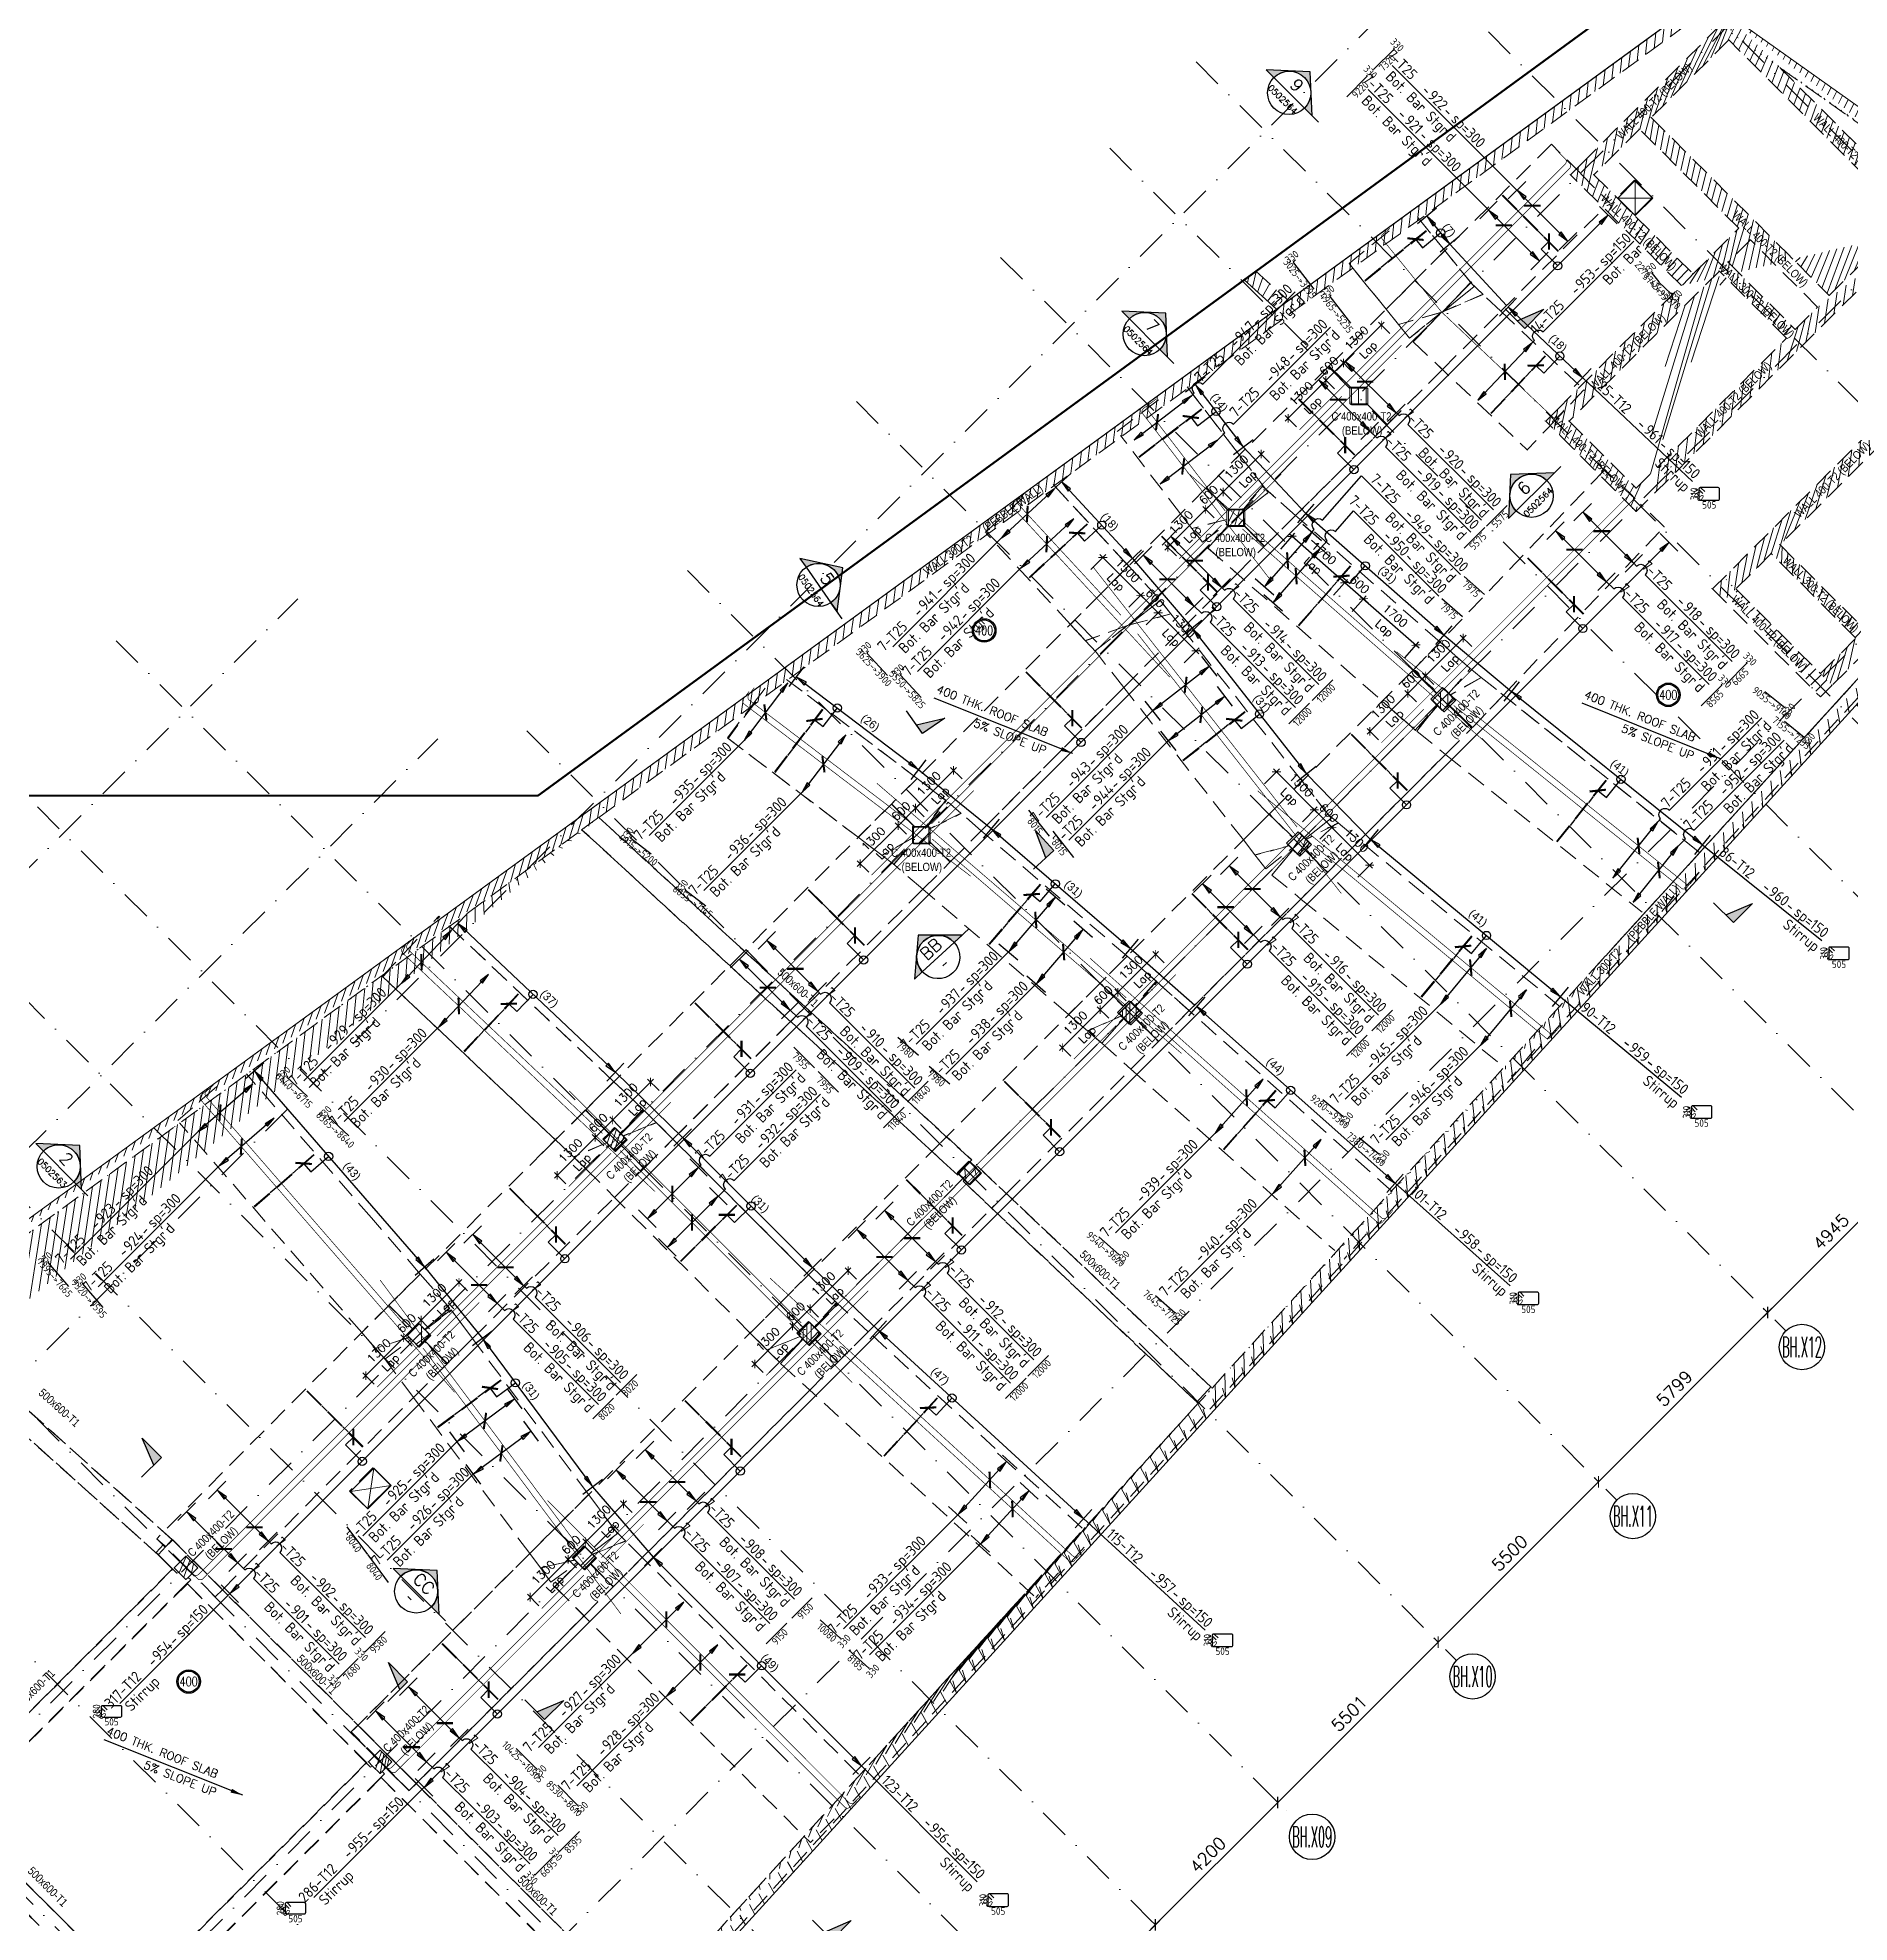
# Model space of a CAD drawing. Extents: x 660761725 to 1323371458, y 2734871439 to 5470067957.
# Drawn here: x 662189585 to 662233521, y 2735036506 to 2735082216 of the extents above; entities that cross this region are included whole.
import ezdxf
from ezdxf.enums import TextEntityAlignment as Align

# ---------------------------------------------------------------- set-up
doc = ezdxf.new("R2010")
doc.units = 0
for name, pattern in [('AXES', [1.95, 1.2, -0.25, 0.25, -0.25]), ('CENTER2', [28.575, 19.05, -3.175, 3.175, -3.175]), ('Hidden', [714.375, 476.25, -238.125]), ('sbp_axis_short', [10, 5, -2.5, 0, -2.5])]:
    doc.linetypes.add(name, pattern=pattern)
doc.layers.add('A-DETL', color=5, linetype='Continuous', lineweight=9, true_color=0x0000ff)
for name, color, linetype, lineweight in [('A-FLOR-PATT', 7, 'Continuous', 15), ('A-GENM', 7, 'Continuous', 9), ('A-ROOF', 7, 'Continuous', 15), ('A-WALL', 7, 'Continuous', 15), ('A-WALL-IDEN', 7, 'Continuous', 9), ('I-WALL', 7, 'Continuous', 15), ('S-ARROW', 8, 'Continuous', 13), ('S-BEAM', 7, 'Continuous', 15), ('S-BEAM-IDEN', 2, 'Continuous', 9), ('S-COLS-IDEN', 7, 'Continuous', 9), ('S-GRID', 7, 'Continuous', 9), ('S-GRID-IDEN', 7, 'Continuous', 13), ('S-MATCH LNE', 5, 'CENTER2', 40)]:
    doc.layers.add(name, color=color, linetype=linetype, lineweight=lineweight)
for name, color, linetype in [('S-AXIS', 20, 'AXES'), ('S-DIMI', 100, 'Continuous'), ('S-DIMO', 100, 'Continuous'), ('S-HATCH', 9, 'Continuous'), ('S-IDEN', 221, 'Continuous'), ('S-LEVEL', 3, 'Continuous'), ('S-RBAR-T12', 151, 'Continuous'), ('S-RBAR-T25', 51, 'Continuous'), ('S-RDIMO', 8, 'Continuous'), ('S-RSYMB', 7, 'Continuous'), ('S-SCEL-INDT', 222, 'Continuous'), ('S-SIMPLETEXT', 7, 'Continuous'), ('S-TXT', 3, 'Continuous')]:
    doc.layers.add(name, color=color, linetype=linetype)
doc.styles.add('08437-0000-2-020-000R-0511-00$0$ROMANS', font='ROMANS.shx', dxfattribs={"width": 0.75})
doc.styles.add('Arial Narrow_1', font='ARIALN.TTF', dxfattribs={"height": 200})
doc.styles.add('ARMACAD', font='isocp.shx')
doc.styles.add('ROMANS', font='romans.shx')
doc.styles.add('ROMANT', font='romant')
doc.dimstyles.new('S-DIMI-100', dxfattribs={"dimscale": 100, "dimtxt": 2, "dimasz": 1.5, "dimexe": 1, "dimexo": 1, "dimgap": 1, "dimtad": 1, "dimdec": 0, "dimzin": 12, "dimdsep": 46, "dimtxsty": 'ROMANS', "dimblk": 'ARCHTICK', "dimcen": 0.09, "dimdle": 1, "dimclrd": 8, "dimclre": 8, "dimclrt": 4, "dimadec": 0, "dimazin": 3, "dimtfac": 1, "dimtdec": 0, "dimtix": 1, "dimtmove": 1, "dimatfit": 3, "dimtolj": 1, "dimtzin": 0, "dimarcsym": 0})
doc.dimstyles.new('S-DIMI-20', dxfattribs={"dimscale": 20, "dimtxt": 2, "dimasz": 1.5, "dimexe": 1, "dimexo": 1, "dimgap": 1, "dimtad": 1, "dimdec": 0, "dimzin": 12, "dimdsep": 46, "dimtxsty": 'ROMANS', "dimblk": 'ARCHTICK', "dimcen": 0.09, "dimdle": 1, "dimclrd": 8, "dimclre": 8, "dimclrt": 4, "dimadec": 0, "dimazin": 3, "dimtfac": 1, "dimtdec": 0, "dimtix": 1, "dimtmove": 1, "dimatfit": 3, "dimtolj": 1, "dimtzin": 0, "dimarcsym": 0})
doc.dimstyles.new('S-DIMO-100', dxfattribs={"dimscale": 100, "dimtxt": 3, "dimasz": 2, "dimexe": 1.5, "dimexo": 1.5, "dimgap": 1.5, "dimtad": 1, "dimdec": 0, "dimzin": 12, "dimdsep": 46, "dimtxsty": 'ROMANS', "dimblk": 'ARCHTICK', "dimcen": 0.09, "dimdle": 1.5, "dimclrd": 8, "dimclre": 8, "dimclrt": 4, "dimadec": 0, "dimazin": 3, "dimtfac": 1, "dimtdec": 0, "dimtix": 1, "dimtmove": 1, "dimatfit": 3, "dimfxl": 1, "dimtolj": 1, "dimtzin": 0, "dimarcsym": 0})

msp = doc.modelspace()

# ---------------------------------------------------------------- texts
at = {"layer": 'S-RDIMO'}
for s, rotation, p in [('(7)', 309.1280806236, (662223630.8579644, 2735077613.98917723)), ('(18)', 316.5957198379, (662226217.16860032, 2735074898.65427923)), ('(14)', 307.5204413931, (662218020.4874922, 2735073499.71635914)), ('(18)', 312.775550003, (662215350.03657472, 2735070584.38719606)), ('(31)', 318.733239087, (662222081.56787634, 2735069275.71606779)), ('(31)', 308.1032023413, (662219048.38582027, 2735066189.61654902)), ('(26)', 322.7746195136, (662209528.45431626, 2735065667.4931612)), ('(41)', 321.2548296908, (662227709.62550676, 2735064578.20771217)), ('(31)', 319.3011546307, (662214463.97080052, 2735061652.52839994)), ('(41)', 320.325258981, (662224273.96684575, 2735060943.08872509)), ('(37)', 316.6138538605, (662201754.1502732, 2735059002.653409)), ('(44)', 318.311229458, (662219367.9215045, 2735057358.18697977)), ('(43)', 310.9642635103, (662196980.45076656, 2735054842.52195501)), ('(31)', 315.0000000022, (662206872.70169234, 2735054033.77723122)), ('(47)', 317.4597202601, (662211231.06542981, 2735049845.43516397)), ('(31)', 306.6509274022, (662201333.90876424, 2735049537.46647978)), ('(49)', 314.9471129099, (662207108.1382302, 2735042903.39405298))]:
    msp.add_text(s, height=200, rotation=rotation, dxfattribs=at).set_placement(p)
at = {"layer": 'S-SIMPLETEXT', "style": 'ARMACAD'}
for s, rotation, p in [("Bot. Bar Stgr'd", 314.8320237266, (662223829.46260738, 2735079663.37168503)), ("Bot. Bar Stgr'd", 314.8320237266, (662223244.0152725, 2735079077.858953)), ('Bot. Bar', 45.169772904, (662228554.1406939, 2735077060.77708101)), ("Bot. Bar Stgr'd", 45.169772904, (662220337.58630192, 2735075825.88830709)), ("Bot. Bar Stgr'd", 45.169772904, (662221191.31278944, 2735074972.21847677)), ("Bot. Bar Stgr'd", 315.1677672917, (662224628.2809875, 2735070546.43529415)), ("Bot. Bar Stgr'd", 315.1677672917, (662224085.70621288, 2735070003.8625021)), ('Stirrup', 316.7880969515, (662229512.54192352, 2735071173.5514431)), ("Bot. Bar Stgr'd", 315.1677672917, (662223827.79051387, 2735068975.00555992)), ("Bot. Bar Stgr'd", 315.1677672917, (662223303.98098648, 2735068451.16126823)), ("Bot. Bar Stgr'd", 44.8340270243, (662212202.62035179, 2735068837.45473289)), ("Bot. Bar Stgr'd", 315.1677672917, (662230418.37308216, 2735066868.24031401)), ("Bot. Bar Stgr'd", 44.8340270243, (662212802.90050495, 2735068237.21441793)), ("Bot. Bar Stgr'd", 315.1677672917, (662220394.49295771, 2735066312.79626989)), ("Bot. Bar Stgr'd", 315.1677672917, (662229864.53604484, 2735066314.40530109)), ("Bot. Bar Stgr'd", 315.1677672917, (662219833.16135001, 2735065751.46671295)), ("Bot. Bar Stgr'd", 45.169772904, (662231656.75266552, 2735065498.73507309)), ("Bot. Bar Stgr'd", 45.169772904, (662232197.65147746, 2735064957.872159)), ("Bot. Bar Stgr'd", 44.8340270243, (662206291.35508358, 2735064258.30380487)), ("Bot. Bar Stgr'd", 44.8340270243, (662215920.38936329, 2735064696.78839111)), ("Bot. Bar Stgr'd", 44.8340270243, (662216473.39271784, 2735064143.82173777)), ("Bot. Bar Stgr'd", 44.8340270243, (662207624.23810244, 2735062925.50924492)), ('Stirrup', 321.4472065684, (662232673.56940782, 2735060028.21583796)), ("Bot. Bar Stgr'd", 315.1677672917, (662221843.54882395, 2735058293.30781078)), ("Bot. Bar Stgr'd", 315.1677672917, (662221298.99010611, 2735057748.76806593)), ("Bot. Bar Stgr'd", 44.8340270243, (662212767.29985535, 2735059195.54128981)), ("Bot. Bar Stgr'd", 44.8340270243, (662213493.56186807, 2735058469.32747698)), ("Bot. Bar Stgr'd", 44.8340270243, (662197918.76579535, 2735058303.84511709)), ("Bot. Bar Stgr'd", 315.1677672917, (662210598.29643202, 2735056516.35985184)), ("Bot. Bar Stgr'd", 44.8340270243, (662223176.82961512, 2735057859.42305183)), ("Bot. Bar Stgr'd", 315.1677672917, (662210035.32218182, 2735055953.38765907)), ("Bot. Bar Stgr'd", 44.8340270243, (662198901.63444912, 2735057321.04169178)), ("Bot. Bar Stgr'd", 45.169772904, (662208232.68362284, 2735056956.26921892)), ("Bot. Bar Stgr'd", 44.8340270243, (662224159.88460243, 2735056876.43330812)), ('Stirrup', 320.51763598, (662229264.76573384, 2735056229.11810017)), ("Bot. Bar Stgr'd", 45.169772904, (662208821.70327663, 2735056367.24092293)), ("Bot. Bar Stgr'd", 44.8340270243, (662217601.3198458, 2735054622.04877996)), ("Bot. Bar Stgr'd", 44.8340270243, (662192261.12289178, 2735053979.43768978)), ("Bot. Bar Stgr'd", 44.8340270243, (662192931.77437222, 2735053308.83071899)), ("Bot. Bar Stgr'd", 44.8340270243, (662219037.23239946, 2735053186.23152399)), ('Stirrup', 318.5036063218, (662225096.73726916, 2735051664.148036)), ("Bot. Bar Stgr'd", 315.1677672917, (662213483.18465722, 2735049932.7012229)), ("Bot. Bar Stgr'd", 315.1677672917, (662203462.17621756, 2735049380.13059378)), ("Bot. Bar Stgr'd", 315.1677672917, (662212920.56715906, 2735049370.132967)), ("Bot. Bar Stgr'd", 315.1677672917, (662202927.01415038, 2735048844.97048283)), ("Bot. Bar Stgr'd", 44.8340270243, (662199348.65069973, 2735047269.98310184)), ("Bot. Bar Stgr'd", 44.8340270243, (662199940.44798541, 2735046678.14907122)), ("Bot. Bar Stgr'd", 315.1677672917, (662207677.15429378, 2735044126.66915321)), ("Bot. Bar Stgr'd", 315.1677672917, (662207083.85681856, 2735043533.37384605)), ("Bot. Bar Stgr'd", 315.1677672917, (662197275.51075995, 2735043193.25250292)), ("Bot. Bar Stgr'd", 44.8340270243, (662211008.63749719, 2735045012.61632204)), ("Bot. Bar Stgr'd", 44.8340270243, (662211636.73939896, 2735044384.55610609)), ("Bot. Bar Stgr'd", 315.1677672917, (662196636.84415054, 2735042550.8771162)), ('Stirrup', 317.6520969872, (662217698.87325013, 2735043310.5410881)), ('Stirrup', 44.8340270243, (662192568.80889249, 2735042313.02459478)), ("Bot. Bar Stgr'd", 44.8340270243, (662203606.92166388, 2735042137.70769501)), ("Bot. Bar Stgr'd", 44.8340270243, (662204539.60702229, 2735041205.02233696)), ("Bot. Bar Stgr'd", 315.1677672917, (662201943.71027708, 2735038393.0026269)), ("Bot. Bar Stgr'd", 315.1677672917, (662201257.06152213, 2735037702.36645985)), ('Stirrup', 315.1149946059, (662212153.37061322, 2735037220.77318001)), ('Stirrup', 44.8340270243, (662197272.52128613, 2735037609.62437296))]:
    msp.add_text(s, height=262.5, rotation=rotation, dxfattribs=at).set_placement(p, align=Align.RIGHT)

# ---------------------------------------------------------------- blocks, each defined once
blk = doc.blocks.new('_ARCHTICK')
at = {"color": 0, "linetype": 'ByBlock', "const_width": 0.15}
blk.add_lwpolyline([(-0.5, -0.5), (0.5, 0.5)], dxfattribs=at)
blk = doc.blocks.new('*D686')
at = {"layer": 'S-DIMI', "color": 8, "lineweight": -2, "transparency": 16777216}
for p, q in [((662219337, 2735064118), (662219699, 2735064480)), ((662219558, 2735064480), (662220618, 2735063418)), ((662220256, 2735063198), (662220618, 2735063560))]:
    blk.add_line(p, q, dxfattribs=at)
at = {"layer": 'S-DIMI', "color": 8, "lineweight": -2, "transparency": 16777216, "xscale": 150, "yscale": 150, "zscale": 150}
for p, rotation in [((662219629, 2735064409), 134.9471095183537), ((662220547, 2735063489), 314.9471095183537)]:
    blk.add_blockref('_ARCHTICK', p, dxfattribs=dict(at, rotation=rotation))
at = {"layer": 'S-DIMI', "color": 4, "transparency": 16777216, "char_height": 200, "attachment_point": 5, "rotation": 314.9471, "style": 'ROMANS'}
for s, insert in [('\\A1;Lap', (662219923, 2735063784)), ('\\A1;1300', (662220229, 2735064090))]:
    blk.add_mtext(s, dxfattribs=dict(at, insert=insert))
blk = doc.blocks.new('*D687')
at = {"layer": 'S-DIMI', "color": 8, "lineweight": -2, "transparency": 16777216}
for p, q in [((662220256, 2735063198), (662220618, 2735063560)), ((662220547, 2735063489), (662220441, 2735063595)), ((662220547, 2735063489), (662220971, 2735063064)), ((662220680, 2735062774), (662221042, 2735063135)), ((662220971, 2735063064), (662221077, 2735062958))]:
    blk.add_line(p, q, dxfattribs=at)
at = {"layer": 'S-DIMI', "color": 8, "lineweight": -2, "transparency": 16777216, "xscale": 150, "yscale": 150, "zscale": 150}
for p, rotation in [((662220547, 2735063489), 314.9471095183537), ((662220971, 2735063064), 134.9471095183537)]:
    blk.add_blockref('_ARCHTICK', p, dxfattribs=dict(at, rotation=rotation))
at = {"layer": 'S-DIMI', "color": 4, "transparency": 16777216, "insert": (662220900, 2735063418), "char_height": 200, "attachment_point": 5, "rotation": 314.9471, "style": 'ROMANS'}
blk.add_mtext('\\A1;600', dxfattribs=at)
blk = doc.blocks.new('*D688')
at = {"layer": 'S-DIMI', "color": 8, "lineweight": -2, "transparency": 16777216}
for p, q in [((662220680, 2735062774), (662221042, 2735063135)), ((662220900, 2735063135), (662221960, 2735062074)), ((662221599, 2735061855), (662221960, 2735062215))]:
    blk.add_line(p, q, dxfattribs=at)
at = {"layer": 'S-DIMI', "color": 8, "lineweight": -2, "transparency": 16777216, "xscale": 150, "yscale": 150, "zscale": 150}
for p, rotation in [((662220971, 2735063064), 134.9471095183537), ((662221889, 2735062144), 314.9471095183537)]:
    blk.add_blockref('_ARCHTICK', p, dxfattribs=dict(at, rotation=rotation))
at = {"layer": 'S-DIMI', "color": 4, "transparency": 16777216, "char_height": 200, "attachment_point": 5, "rotation": 314.9471, "style": 'ROMANS'}
for s, insert in [('\\A1;Lap', (662221265, 2735062440)), ('\\A1;1300', (662221572, 2735062746))]:
    blk.add_mtext(s, dxfattribs=dict(at, insert=insert))
blk = doc.blocks.new('*D689')
at = {"layer": 'S-DIMI', "color": 8, "lineweight": -2, "transparency": 16777216}
for p, q in [((662219736, 2735069812), (662220074, 2735070197)), ((662219933, 2735070188), (662221361, 2735068935)), ((662221015, 2735068692), (662221352, 2735069076))]:
    blk.add_line(p, q, dxfattribs=at)
at = {"layer": 'S-DIMI', "color": 8, "lineweight": -2, "transparency": 16777216, "xscale": 150, "yscale": 150, "zscale": 150}
for p, rotation in [((662220008, 2735070122), 138.7332233912254), ((662221286, 2735069001), 318.7332233912254)]:
    blk.add_blockref('_ARCHTICK', p, dxfattribs=dict(at, rotation=rotation))
at = {"layer": 'S-DIMI', "color": 4, "transparency": 16777216, "char_height": 200, "attachment_point": 5, "rotation": 318.7332, "style": 'ROMANS'}
for s, insert in [('\\A1;1700', (662220779, 2735069712)), ('\\A1;Lap', (662220493, 2735069386))]:
    blk.add_mtext(s, dxfattribs=dict(at, insert=insert))
blk = doc.blocks.new('*D690')
at = {"layer": 'S-DIMI', "color": 8, "lineweight": -2, "transparency": 16777216}
for p, q in [((662221015, 2735068692), (662221352, 2735069076)), ((662221286, 2735069001), (662221173, 2735069100)), ((662221286, 2735069001), (662221737, 2735068605)), ((662221466, 2735068296), (662221803, 2735068680)), ((662221737, 2735068605), (662221850, 2735068506))]:
    blk.add_line(p, q, dxfattribs=at)
at = {"layer": 'S-DIMI', "color": 8, "lineweight": -2, "transparency": 16777216, "xscale": 150, "yscale": 150, "zscale": 150}
for p, rotation in [((662221286, 2735069001), 318.7332233912254), ((662221737, 2735068605), 138.7332233912254)]:
    blk.add_blockref('_ARCHTICK', p, dxfattribs=dict(at, rotation=rotation))
at = {"layer": 'S-DIMI', "color": 4, "transparency": 16777216, "insert": (662221643, 2735068953), "char_height": 200, "attachment_point": 5, "rotation": 318.7332, "style": 'ROMANS'}
blk.add_mtext('\\A1;600', dxfattribs=at)
blk = doc.blocks.new('*D691')
at = {"layer": 'S-DIMI', "color": 8, "lineweight": -2, "transparency": 16777216}
for p, q in [((662221466, 2735068296), (662221803, 2735068680)), ((662221662, 2735068671), (662223090, 2735067418)), ((662222745, 2735067176), (662223081, 2735067559))]:
    blk.add_line(p, q, dxfattribs=at)
at = {"layer": 'S-DIMI', "color": 8, "lineweight": -2, "transparency": 16777216, "xscale": 150, "yscale": 150, "zscale": 150}
for p, rotation in [((662221737, 2735068605), 138.7332233912254), ((662223015, 2735067484), 318.7332233912254)]:
    blk.add_blockref('_ARCHTICK', p, dxfattribs=dict(at, rotation=rotation))
at = {"layer": 'S-DIMI', "color": 4, "transparency": 16777216, "char_height": 200, "attachment_point": 5, "rotation": 318.7332, "style": 'ROMANS'}
for s, insert in [('\\A1;Lap', (662222222, 2735067869)), ('\\A1;1700', (662222508, 2735068195))]:
    blk.add_mtext(s, dxfattribs=dict(at, insert=insert))
blk = doc.blocks.new('I am… Domination.')
at = {"layer": 'S-RDIMO', "color": 9, "linetype": 'Hidden', "lineweight": 9}
for p, q in [((662386291, 2734575934), (662380899, 2734570550)), ((662386296, 2734575939), (662386291, 2734575934)), ((662387016, 2734575218), (662386296, 2734575939)), ((662387005, 2734575219), (662387704, 2734574519)), ((662387704, 2734574519), (662387709, 2734574524)), ((662383709, 2734573356), (662383066, 2734574148)), ((662383066, 2734574148), (662383709, 2734573356)), ((662385067, 2734571886), (662387563, 2734574378)), ((662381386, 2734573042), (662382178, 2734573686)), ((662382178, 2734573686), (662382363, 2734573837)), ((662381386, 2734573042), (662382287, 2734571936)), ((662383709, 2734573356), (662383012, 2734572660)), ((662383709, 2734573356), (662384418, 2734572485)), ((662384367, 2734572548), (662383709, 2734573356)), ((662382287, 2734571936), (662381448, 2734572966)), ((662383012, 2734572660), (662382287, 2734571936)), ((662384631, 2734572298), (662383659, 2734571878)), ((662383661, 2734571872), (662384637, 2734572293)), ((662384332, 2734572581), (662383673, 2734571884)), ((662383673, 2734571884), (662384332, 2734572581)), ((662383689, 2734571891), (662384418, 2734572485)), ((662384418, 2734572485), (662383689, 2734571891)), ((662384332, 2734572581), (662384332, 2734572581)), ((662384631, 2734572298), (662384332, 2734572581)), ((662384367, 2734572548), (662384332, 2734572581)), ((662384631, 2734572298), (662384367, 2734572548)), ((662384418, 2734572485), (662384367, 2734572548)), ((662384418, 2734572485), (662384418, 2734572485)), ((662385067, 2734571886), (662384631, 2734572298)), ((662384637, 2734572293), (662384631, 2734572298)), ((662384637, 2734572293), (662384631, 2734572298)), ((662382586, 2734571568), (662382287, 2734571936)), ((662382287, 2734571936), (662382586, 2734571568)), ((662383631, 2734571866), (662382586, 2734571568)), ((662383620, 2734571857), (662382590, 2734571563)), ((662382856, 2734571236), (662383631, 2734571866)), ((662383631, 2734571866), (662382857, 2734571235)), ((662383631, 2734571866), (662382945, 2734571140)), ((662383375, 2734571595), (662383631, 2734571866)), ((662383623, 2734571858), (662383620, 2734571857)), ((662383661, 2734571868), (662383623, 2734571858)), ((662383659, 2734571878), (662383631, 2734571866)), ((662383651, 2734570472), (662385067, 2734571886)), ((662383651, 2734570472), (662385067, 2734571886)), ((662383689, 2734571891), (662383661, 2734571868)), ((662383673, 2734571884), (662383661, 2734571872)), ((662383661, 2734571872), (662383673, 2734571884)), ((662383661, 2734571868), (662383669, 2734571875)), ((662383669, 2734571875), (662383689, 2734571891)), ((662386958, 2734570097), (662385067, 2734571886)), ((662382586, 2734571568), (662382856, 2734571236)), ((662382586, 2734571568), (662382856, 2734571236)), ((662382590, 2734571563), (662382586, 2734571568)), ((662382586, 2734571568), (662382590, 2734571563)), ((662382857, 2734571235), (662382856, 2734571236)), ((662382945, 2734571140), (662383375, 2734571595)), ((662382945, 2734571140), (662385709, 2734568526)), ((662382945, 2734571140), (662383651, 2734570472)), ((662382945, 2734571140), (662382945, 2734571140)), ((662380899, 2734570550), (662377922, 2734567600)), ((662380907, 2734570558), (662380899, 2734570550)), ((662380902, 2734570553), (662380899, 2734570550)), ((662380899, 2734570550), (662380901, 2734570552)), ((662380899, 2734570550), (662381407, 2734570042)), ((662380907, 2734570558), (662380902, 2734570553)), ((662380902, 2734570553), (662380905, 2734570556)), ((662380902, 2734570553), (662381408, 2734570042)), ((662380907, 2734570558), (662380905, 2734570556)), ((662381411, 2734570049), (662380905, 2734570556)), ((662381411, 2734570050), (662380907, 2734570558)), ((662383651, 2734570472), (662382312, 2734569135)), ((662382318, 2734569140), (662383651, 2734570472)), ((662378728, 2734568399), (662377459, 2734570053)), ((662377459, 2734570053), (662378728, 2734568399)), ((662381404, 2734570042), (662381408, 2734570042)), ((662381407, 2734570042), (662381404, 2734570042)), ((662381404, 2734570042), (662381404, 2734569642)), ((662381419, 2734570042), (662381407, 2734570042)), ((662381407, 2734570042), (662381418, 2734570042)), ((662381408, 2734570042), (662381419, 2734570042)), ((662381419, 2734570042), (662381411, 2734570050)), ((662381418, 2734570042), (662381411, 2734570049)), ((662381419, 2734570042), (662381418, 2734570042)), ((662381804, 2734570042), (662381419, 2734570042)), ((662381804, 2734569655), (662381804, 2734570042)), ((662381804, 2734570026), (662381804, 2734569644)), ((662387084, 2734569979), (662386415, 2734569272)), ((662387097, 2734569966), (662387084, 2734569979)), ((662375767, 2734568973), (662376575, 2734569593)), ((662376575, 2734569593), (662376764, 2734569739)), ((662381404, 2734569642), (662381804, 2734569642)), ((662381804, 2734569642), (662381418, 2734569642)), ((662381804, 2734569644), (662381804, 2734569655)), ((662381804, 2734569655), (662382318, 2734569140)), ((662381804, 2734569644), (662381804, 2734569653)), ((662381804, 2734569653), (662382315, 2734569138)), ((662381804, 2734569644), (662381804, 2734569653)), ((662381804, 2734569643), (662381804, 2734569644)), ((662381804, 2734569643), (662381804, 2734569644)), ((662382312, 2734569135), (662381804, 2734569644)), ((662382310, 2734569132), (662381804, 2734569643)), ((662380092, 2734566935), (662382315, 2734569138)), ((662382310, 2734569132), (662380092, 2734566935)), ((662382310, 2734569132), (662382315, 2734569138)), ((662382318, 2734569140), (662382312, 2734569135)), ((662386415, 2734569272), (662385709, 2734568526)), ((662377300, 2734566976), (662375843, 2734568873)), ((662385709, 2734568526), (662385722, 2734568513)), ((662378026, 2734567703), (662378728, 2734568399)), ((662378728, 2734568399), (662379359, 2734567578)), ((662379359, 2734567578), (662378728, 2734568399)), ((662387583, 2734568033), (662382931, 2734563169)), ((662387588, 2734568038), (662387583, 2734568033)), ((662388324, 2734567334), (662387588, 2734568038)), ((662377917, 2734567595), (662370291, 2734559934)), ((662376040, 2734565710), (662374215, 2734567683)), ((662374215, 2734567683), (662376040, 2734565710)), ((662377917, 2734567595), (662377300, 2734566976)), ((662377918, 2734567596), (662377917, 2734567595)), ((662377917, 2734567595), (662378426, 2734567089)), ((662378426, 2734567089), (662377918, 2734567596)), ((662377923, 2734567601), (662377922, 2734567600)), ((662377922, 2734567600), (662378429, 2734567089)), ((662377923, 2734567601), (662378026, 2734567703)), ((662378429, 2734567089), (662377923, 2734567601)), ((662379285, 2734567643), (662378800, 2734567089)), ((662378824, 2734567089), (662379299, 2734567631)), ((662379285, 2734567643), (662379612, 2734567356)), ((662379298, 2734567632), (662379285, 2734567643)), ((662379299, 2734567631), (662379359, 2734567578)), ((662380092, 2734566935), (662379359, 2734567578)), ((662379359, 2734567578), (662379429, 2734567487)), ((662379429, 2734567487), (662379359, 2734567578)), ((662372565, 2734566521), (662373316, 2734567216)), ((662373316, 2734567216), (662373490, 2734567377)), ((662378824, 2734567022), (662379429, 2734567487)), ((662379429, 2734567487), (662378824, 2734567022)), ((662379429, 2734567487), (662379429, 2734567487)), ((662389033, 2734566656), (662388455, 2734567209)), ((662377574, 2734566619), (662377300, 2734566976)), ((662377300, 2734566976), (662377574, 2734566619)), ((662378424, 2734566838), (662377574, 2734566619)), ((662378424, 2734566833), (662377578, 2734566614)), ((662377833, 2734566282), (662378424, 2734566736)), ((662377833, 2734566281), (662378424, 2734566736)), ((662377966, 2734566139), (662378449, 2734566689)), ((662378428, 2734566666), (662377967, 2734566139)), ((662378424, 2734567089), (662378426, 2734567089)), ((662378426, 2734567089), (662378424, 2734567089)), ((662378424, 2734567089), (662378424, 2734566838)), ((662378424, 2734566736), (662378424, 2734566838)), ((662378424, 2734566838), (662378424, 2734566833)), ((662378424, 2734566833), (662378424, 2734566736)), ((662378424, 2734566689), (662378424, 2734566736)), ((662378424, 2734566736), (662378424, 2734566689)), ((662378424, 2734566689), (662378449, 2734566689)), ((662378429, 2734567089), (662378426, 2734567089)), ((662378429, 2734567089), (662378426, 2734567089)), ((662378437, 2734567089), (662378429, 2734567089)), ((662378449, 2734566689), (662378429, 2734566667)), ((662378800, 2734567089), (662378437, 2734567089)), ((662378449, 2734566689), (662378441, 2734566689)), ((662378449, 2734566689), (662378824, 2734566689)), ((662378785, 2734566791), (662378696, 2734566689)), ((662378744, 2734566689), (662378696, 2734566689)), ((662378824, 2734566689), (662378744, 2734566689)), ((662378824, 2734566835), (662378785, 2734566791)), ((662378800, 2734567089), (662378824, 2734567089)), ((662378800, 2734567089), (662378824, 2734567089)), ((662378824, 2734567089), (662378800, 2734567089)), ((662378824, 2734566703), (662378824, 2734567089)), ((662378824, 2734567089), (662378824, 2734566984)), ((662378824, 2734567022), (662378824, 2734567089)), ((662378824, 2734567072), (662378824, 2734566984)), ((662378824, 2734566703), (662378824, 2734567022)), ((662378824, 2734566984), (662378824, 2734566690)), ((662378824, 2734566984), (662378824, 2734566835)), ((662378824, 2734566835), (662378824, 2734566689)), ((662378824, 2734566690), (662378824, 2734566703)), ((662378824, 2734566703), (662379340, 2734566190)), ((662378824, 2734566701), (662378824, 2734566703)), ((662379339, 2734566189), (662378824, 2734566703)), ((662378824, 2734566690), (662378824, 2734566701)), ((662378824, 2734566701), (662379335, 2734566185)), ((662379330, 2734566180), (662378824, 2734566690)), ((662380092, 2734566935), (662379330, 2734566180)), ((662379335, 2734566185), (662380092, 2734566935)), ((662383594, 2734563862), (662380092, 2734566935)), ((662385130, 2734562575), (662389033, 2734566656)), ((662389028, 2734566651), (662389033, 2734566656)), ((662374628, 2734564291), (662372589, 2734566495)), ((662377574, 2734566619), (662377833, 2734566282)), ((662377574, 2734566619), (662377833, 2734566282)), ((662377578, 2734566614), (662377574, 2734566619)), ((662377574, 2734566619), (662377578, 2734566614)), ((662377833, 2734566281), (662377833, 2734566282)), ((662379330, 2734566180), (662379339, 2734566189)), ((662379330, 2734566180), (662379339, 2734566189)), ((662379335, 2734566184), (662379330, 2734566180)), ((662379340, 2734566190), (662379339, 2734566189)), ((662377967, 2734566139), (662377966, 2734566139)), ((662377966, 2734566139), (662382192, 2734562431)), ((662377967, 2734566139), (662378673, 2734565519)), ((662378673, 2734565519), (662379330, 2734566180)), ((662378673, 2734565519), (662379330, 2734566180)), ((662376040, 2734565710), (662375351, 2734565017)), ((662376040, 2734565710), (662376759, 2734564933)), ((662376759, 2734564933), (662376040, 2734565710)), ((662377346, 2734564187), (662378673, 2734565519)), ((662378673, 2734565519), (662377346, 2734564187)), ((662375351, 2734565017), (662374628, 2734564291)), ((662376049, 2734564276), (662376759, 2734564933)), ((662376759, 2734564933), (662376049, 2734564276)), ((662376054, 2734564277), (662376810, 2734564871)), ((662376811, 2734564870), (662376054, 2734564277)), ((662376759, 2734564933), (662376759, 2734564933)), ((662376810, 2734564871), (662376811, 2734564870)), ((662377063, 2734564548), (662376810, 2734564871)), ((662377063, 2734564548), (662376811, 2734564870)), ((662377063, 2734564548), (662376034, 2734564272)), ((662376043, 2734564268), (662377067, 2734564543)), ((662377346, 2734564187), (662377063, 2734564548)), ((662377067, 2734564543), (662377063, 2734564548)), ((662377067, 2734564543), (662377063, 2734564548)), ((662374991, 2734563899), (662374628, 2734564291)), ((662374628, 2734564291), (662374991, 2734563899)), ((662376013, 2734564266), (662374991, 2734563899)), ((662374991, 2734563899), (662375252, 2734563617)), ((662374991, 2734563899), (662375252, 2734563617)), ((662374995, 2734563894), (662374991, 2734563899)), ((662374991, 2734563899), (662374995, 2734563894)), ((662375997, 2734564253), (662374995, 2734563894)), ((662376013, 2734564266), (662375227, 2734563649)), ((662375227, 2734563650), (662376013, 2734564266)), ((662375925, 2734562759), (662377346, 2734564187)), ((662375925, 2734562759), (662377346, 2734564187)), ((662376043, 2734564270), (662375997, 2734564253)), ((662376034, 2734564272), (662376013, 2734564266)), ((662376054, 2734564277), (662376043, 2734564268)), ((662376043, 2734564268), (662376054, 2734564277)), ((662376043, 2734564270), (662376049, 2734564276)), ((662376049, 2734564276), (662376043, 2734564270)), ((662380248, 2734560487), (662377346, 2734564187)), ((662375227, 2734563649), (662375227, 2734563649)), ((662375252, 2734563617), (662375227, 2734563649)), ((662375310, 2734563543), (662375252, 2734563617)), ((662375925, 2734562759), (662375310, 2734563543)), ((662382939, 2734563177), (662383594, 2734563862)), ((662383594, 2734563862), (662384320, 2734563225)), ((662384320, 2734563225), (662383594, 2734563862)), ((662382939, 2734563177), (662379450, 2734559689)), ((662382931, 2734563170), (662382192, 2734562431)), ((662382939, 2734563177), (662382931, 2734563170)), ((662382932, 2734563170), (662382931, 2734563169)), ((662382931, 2734563169), (662383509, 2734562617)), ((662382932, 2734563170), (662382939, 2734563177)), ((662383144, 2734562967), (662382933, 2734563169)), ((662382952, 2734563191), (662382939, 2734563177)), ((662382947, 2734563185), (662382939, 2734563177)), ((662382952, 2734563191), (662382947, 2734563185)), ((662382947, 2734563185), (662383512, 2734562620)), ((662383517, 2734562625), (662382952, 2734563191)), ((662383797, 2734562615), (662384327, 2734563219)), ((662383797, 2734562615), (662384327, 2734563219)), ((662384593, 2734563006), (662383833, 2734562579)), ((662384599, 2734563001), (662383838, 2734562574)), ((662384326, 2734563219), (662384320, 2734563225)), ((662384320, 2734563225), (662384593, 2734563006)), ((662384326, 2734563219), (662384320, 2734563225)), ((662384593, 2734563006), (662384320, 2734563225)), ((662384327, 2734563219), (662384327, 2734563219)), ((662384593, 2734563006), (662384599, 2734563001)), ((662384599, 2734563001), (662384593, 2734563006)), ((662384593, 2734563006), (662385130, 2734562575)), ((662389897, 2734558749), (662384593, 2734563006)), ((662366937, 2734562363), (662367244, 2734562766)), ((662370909, 2734560555), (662367745, 2734562958)), ((662367745, 2734562958), (662370909, 2734560555)), ((662372468, 2734559286), (662375925, 2734562759)), ((662375925, 2734562759), (662372468, 2734559286)), ((662378824, 2734559062), (662375925, 2734562759)), ((662383509, 2734562617), (662383144, 2734562967)), ((662383509, 2734562617), (662383369, 2734562477)), ((662383369, 2734562477), (662383509, 2734562617)), ((662383509, 2734562617), (662383369, 2734562477)), ((662383457, 2734562565), (662383509, 2734562617)), ((662383517, 2734562625), (662383509, 2734562617)), ((662383514, 2734562622), (662383509, 2734562617)), ((662383509, 2734562617), (662383512, 2734562620)), ((662383509, 2734562617), (662383512, 2734562620)), ((662383512, 2734562620), (662383517, 2734562625)), ((662383517, 2734562625), (662383514, 2734562622)), ((662383652, 2734562760), (662383517, 2734562625)), ((662383833, 2734562579), (662383652, 2734562760)), ((662383797, 2734562615), (662383652, 2734562760)), ((662383797, 2734562615), (662383652, 2734562760)), ((662383833, 2734562579), (662383797, 2734562615)), ((662383797, 2734562615), (662383833, 2734562579)), ((662383798, 2734562614), (662383833, 2734562579)), ((662383833, 2734562579), (662383935, 2734562477)), ((662383935, 2734562477), (662383833, 2734562579)), ((662383833, 2734562579), (662383907, 2734562505)), ((662383838, 2734562574), (662383833, 2734562579)), ((662383833, 2734562579), (662383935, 2734562477)), ((662383833, 2734562579), (662383838, 2734562574)), ((662384381, 2734561792), (662385130, 2734562575)), ((662385130, 2734562575), (662384381, 2734561792)), ((662389842, 2734558793), (662385130, 2734562575)), ((662366310, 2734561537), (662366937, 2734562363)), ((662366998, 2734562412), (662366325, 2734561526)), ((662382192, 2734562431), (662382672, 2734562010)), ((662382192, 2734562431), (662383008, 2734561715)), ((662382994, 2734561727), (662383520, 2734562326)), ((662383394, 2734562155), (662383008, 2734561715)), ((662383027, 2734561698), (662383526, 2734562320)), ((662383526, 2734562320), (662383028, 2734561698)), ((662383369, 2734562477), (662383526, 2734562320)), ((662383460, 2734562386), (662383369, 2734562477)), ((662383369, 2734562477), (662383526, 2734562320)), ((662383533, 2734562314), (662383394, 2734562155)), ((662383518, 2734562328), (662383460, 2734562386)), ((662383520, 2734562326), (662383460, 2734562386)), ((662383520, 2734562326), (662383518, 2734562328)), ((662383526, 2734562320), (662383520, 2734562326)), ((662383520, 2734562326), (662383526, 2734562320)), ((662383526, 2734562320), (662383533, 2734562314)), ((662383526, 2734562320), (662383533, 2734562314)), ((662383526, 2734562320), (662383533, 2734562314)), ((662383533, 2734562314), (662383652, 2734562194)), ((662383652, 2734562194), (662383798, 2734562340)), ((662383816, 2734562392), (662383678, 2734562220)), ((662383793, 2734562336), (662383678, 2734562220)), ((662383935, 2734562477), (662383793, 2734562336)), ((662383798, 2734562340), (662383800, 2734562342)), ((662383803, 2734562345), (662383800, 2734562342)), ((662383800, 2734562342), (662383901, 2734562242)), ((662383892, 2734562251), (662383800, 2734562342)), ((662383803, 2734562345), (662383935, 2734562477)), ((662383803, 2734562345), (662384381, 2734561792)), ((662384381, 2734561792), (662383803, 2734562345)), ((662383907, 2734562505), (662383816, 2734562392)), ((662384366, 2734561776), (662383892, 2734562251)), ((662383901, 2734562242), (662384366, 2734561776)), ((662383907, 2734562505), (662383935, 2734562477)), ((662382672, 2734562010), (662382994, 2734561727)), ((662382994, 2734561727), (662383008, 2734561715)), ((662383028, 2734561698), (662383027, 2734561698)), ((662383028, 2734561698), (662383727, 2734561137)), ((662383727, 2734561137), (662384366, 2734561776)), ((662383727, 2734561137), (662384366, 2734561776)), ((662384366, 2734561776), (662384366, 2734561776)), ((662384381, 2734561792), (662384381, 2734561792)), ((662366325, 2734561526), (662366310, 2734561537)), ((662366310, 2734561537), (662369483, 2734559126)), ((662369483, 2734559126), (662366325, 2734561526)), ((662381640, 2734559050), (662383727, 2734561137)), ((662383727, 2734561137), (662381640, 2734559050)), ((662383727, 2734561137), (662388499, 2734557307)), ((662370909, 2734560555), (662370298, 2734559941)), ((662371619, 2734560015), (662370909, 2734560555)), ((662370909, 2734560555), (662371605, 2734560026)), ((662379550, 2734559788), (662380248, 2734560487)), ((662380882, 2734559679), (662380248, 2734560487)), ((662380248, 2734560487), (662380882, 2734559679)), ((662370291, 2734559934), (662362871, 2734552514)), ((662370224, 2734559867), (662369483, 2734559126)), ((662370291, 2734559934), (662370224, 2734559867)), ((662370293, 2734559936), (662370291, 2734559934)), ((662370291, 2734559934), (662370293, 2734559936)), ((662370293, 2734559936), (662370291, 2734559934)), ((662370291, 2734559934), (662370840, 2734559387)), ((662370293, 2734559936), (662370293, 2734559936)), ((662370293, 2734559936), (662370841, 2734559387)), ((662370294, 2734559937), (662370296, 2734559939)), ((662370799, 2734559430), (662370294, 2734559936)), ((662370298, 2734559941), (662370296, 2734559939)), ((662370298, 2734559938), (662370296, 2734559939)), ((662370824, 2734559414), (662370299, 2734559937)), ((662371605, 2734560026), (662371120, 2734559387)), ((662371143, 2734559387), (662371619, 2734560015)), ((662371159, 2734559387), (662371665, 2734559976)), ((662371160, 2734559387), (662371666, 2734559976)), ((662371619, 2734560015), (662371605, 2734560026)), ((662371665, 2734559976), (662371666, 2734559976)), ((662371975, 2734559710), (662371665, 2734559976)), ((662371975, 2734559710), (662371666, 2734559976)), ((662378824, 2734559062), (662379550, 2734559788)), ((662370798, 2734559387), (662370841, 2734559387)), ((662370840, 2734559387), (662370798, 2734559387)), ((662370798, 2734559387), (662370798, 2734559115)), ((662370841, 2734559387), (662370799, 2734559430)), ((662370851, 2734559387), (662370825, 2734559413)), ((662370841, 2734559387), (662370851, 2734559387)), ((662370852, 2734559387), (662370841, 2734559387)), ((662370855, 2734559387), (662370841, 2734559387)), ((662371143, 2734559387), (662370851, 2734559387)), ((662371143, 2734559387), (662370852, 2734559387)), ((662371120, 2734559387), (662370855, 2734559387)), ((662371120, 2734559387), (662371143, 2734559387)), ((662371159, 2734559387), (662371143, 2734559387)), ((662371198, 2734559387), (662371160, 2734559387)), ((662371173, 2734559387), (662371198, 2734559387)), ((662371975, 2734559710), (662371198, 2734559327)), ((662371198, 2734559319), (662371981, 2734559705)), ((662371198, 2734559387), (662371198, 2734559327)), ((662371198, 2734559327), (662371198, 2734559387)), ((662372468, 2734559286), (662371975, 2734559710)), ((662371981, 2734559705), (662371975, 2734559710)), ((662371981, 2734559705), (662371975, 2734559710)), ((662379450, 2734559689), (662375349, 2734555587)), ((662379450, 2734559689), (662380015, 2734559123)), ((662380021, 2734559129), (662379456, 2734559693)), ((662380326, 2734559093), (662380954, 2734559587)), ((662380954, 2734559587), (662380326, 2734559093)), ((662380326, 2734559093), (662380954, 2734559586)), ((662381124, 2734559478), (662380342, 2734559077)), ((662381130, 2734559473), (662380347, 2734559071)), ((662380954, 2734559587), (662380882, 2734559679)), ((662380882, 2734559679), (662381124, 2734559478)), ((662380954, 2734559587), (662380882, 2734559679)), ((662381124, 2734559478), (662380882, 2734559679)), ((662380882, 2734559679), (662380954, 2734559587)), ((662380954, 2734559586), (662380954, 2734559587)), ((662381124, 2734559478), (662381130, 2734559473)), ((662381130, 2734559473), (662381124, 2734559478)), ((662381124, 2734559478), (662381640, 2734559050)), ((662386504, 2734555016), (662381124, 2734559478)), ((662370054, 2734558692), (662369483, 2734559126)), ((662369483, 2734559126), (662370054, 2734558692)), ((662370798, 2734559115), (662370054, 2734558692)), ((662370798, 2734559106), (662370061, 2734558687)), ((662370348, 2734558471), (662370798, 2734558995)), ((662370348, 2734558472), (662370798, 2734558995)), ((662370798, 2734558995), (662370798, 2734559115)), ((662370798, 2734559115), (662370798, 2734559106)), ((662370798, 2734559106), (662370798, 2734558995)), ((662370798, 2734558995), (662370798, 2734558987)), ((662370798, 2734558987), (662371198, 2734558987)), ((662371134, 2734559155), (662370990, 2734558987)), ((662371067, 2734558987), (662370990, 2734558987)), ((662371198, 2734558987), (662371067, 2734558987)), ((662371198, 2734559229), (662371134, 2734559155)), ((662371198, 2734559327), (662371198, 2734559229)), ((662371198, 2734559319), (662371198, 2734559327)), ((662371198, 2734559042), (662371198, 2734559319)), ((662371198, 2734559229), (662371198, 2734558987)), ((662371198, 2734559042), (662371714, 2734558528)), ((662371198, 2734559042), (662371713, 2734558528)), ((662371198, 2734559031), (662371198, 2734559041)), ((662371198, 2734559041), (662371712, 2734558527)), ((662371712, 2734558526), (662371198, 2734559041)), ((662371198, 2734558987), (662371198, 2734559030)), ((662371713, 2734558528), (662372468, 2734559286)), ((662371714, 2734558528), (662372468, 2734559286)), ((662376005, 2734556243), (662372468, 2734559286)), ((662379106, 2734558702), (662378824, 2734559062)), ((662378824, 2734559062), (662379106, 2734558702)), ((662379106, 2734558702), (662379931, 2734558922)), ((662379936, 2734558917), (662379110, 2734558697)), ((662380015, 2734559123), (662379873, 2734558981)), ((662379873, 2734558981), (662379931, 2734558922)), ((662379931, 2734558922), (662379936, 2734558917)), ((662379936, 2734558917), (662379997, 2734558856)), ((662379948, 2734559056), (662380015, 2734559123)), ((662380021, 2734559129), (662380015, 2734559123)), ((662380155, 2734559263), (662380021, 2734559129)), ((662380291, 2734558914), (662380132, 2734558721)), ((662380326, 2734559093), (662380155, 2734559263)), ((662380438, 2734558981), (662380238, 2734558780)), ((662380388, 2734559031), (662380291, 2734558914)), ((662380304, 2734558846), (662380438, 2734558981)), ((662380305, 2734559114), (662380342, 2734559077)), ((662380342, 2734559077), (662380326, 2734559093)), ((662380342, 2734559077), (662380388, 2734559031)), ((662380347, 2734559071), (662380342, 2734559077)), ((662380438, 2734558981), (662380347, 2734559071)), ((662380388, 2734559031), (662380438, 2734558981)), ((662381640, 2734559050), (662380869, 2734558279)), ((662380870, 2734558280), (662381640, 2734559050)), ((662370054, 2734558692), (662370371, 2734558452)), ((662370054, 2734558692), (662370295, 2734558509)), ((662370060, 2734558687), (662370054, 2734558692)), ((662370054, 2734558692), (662370060, 2734558687)), ((662370295, 2734558509), (662370371, 2734558452)), ((662370348, 2734558471), (662370348, 2734558471)), ((662370371, 2734558452), (662370348, 2734558471)), ((662371051, 2734557866), (662370371, 2734558452)), ((662371051, 2734557866), (662371708, 2734558523)), ((662371051, 2734557866), (662371708, 2734558523)), ((662371708, 2734558523), (662371712, 2734558526)), ((662371708, 2734558523), (662371712, 2734558526)), ((662371712, 2734558527), (662371712, 2734558526)), ((662371714, 2734558528), (662371713, 2734558528)), ((662379370, 2734558365), (662379106, 2734558702)), ((662379106, 2734558702), (662379370, 2734558365)), ((662379110, 2734558697), (662379106, 2734558702)), ((662379106, 2734558702), (662379110, 2734558697)), ((662379370, 2734558365), (662379997, 2734558856)), ((662379371, 2734558365), (662379997, 2734558856)), ((662379518, 2734558212), (662380027, 2734558826)), ((662380027, 2734558826), (662379518, 2734558211)), ((662379997, 2734558856), (662380027, 2734558826)), ((662380024, 2734558829), (662380022, 2734558831)), ((662380027, 2734558826), (662380024, 2734558829)), ((662380027, 2734558826), (662380155, 2734558698)), ((662380155, 2734558698), (662380132, 2734558721)), ((662380155, 2734558698), (662380238, 2734558780)), ((662380238, 2734558780), (662380155, 2734558698)), ((662380238, 2734558780), (662380298, 2734558840)), ((662380298, 2734558840), (662380304, 2734558846)), ((662380864, 2734558274), (662380298, 2734558840)), ((662380304, 2734558846), (662380870, 2734558280)), ((662379371, 2734558365), (662379370, 2734558365)), ((662379518, 2734558211), (662379518, 2734558212)), ((662379518, 2734558211), (662380220, 2734557630)), ((662380220, 2734557630), (662380864, 2734558274)), ((662380864, 2734558274), (662380220, 2734557630)), ((662380864, 2734558274), (662380870, 2734558280)), ((662380869, 2734558279), (662380864, 2734558274)), ((662371051, 2734557866), (662367987, 2734554801)), ((662374587, 2734554825), (662371051, 2734557866)), ((662377511, 2734554922), (662380220, 2734557630)), ((662380220, 2734557630), (662377511, 2734554922)), ((662380220, 2734557630), (662385107, 2734553576)), ((662389270, 2734557699), (662388777, 2734557084)), ((662359193, 2734557083), (662359313, 2734557210)), ((662359326, 2734557198), (662359273, 2734557141)), ((662359313, 2734557210), (662359326, 2734557198)), ((662359313, 2734557210), (662359337, 2734557188)), ((662359337, 2734557188), (662359326, 2734557198)), ((662388791, 2734557072), (662388793, 2734557075)), ((662358617, 2734556473), (662358787, 2734556653)), ((662363556, 2734553199), (662359558, 2734556978)), ((662359558, 2734556978), (662363556, 2734553199)), ((662357939, 2734555756), (662358617, 2734556473)), ((662366522, 2734556165), (662366367, 2734556010)), ((662376005, 2734556243), (662375354, 2734555592)), ((662376722, 2734555627), (662376005, 2734556243)), ((662376005, 2734556243), (662376708, 2734555639)), ((662357952, 2734555744), (662357939, 2734555756)), ((662357939, 2734555756), (662362139, 2734551787)), ((662358139, 2734555941), (662357952, 2734555744)), ((662362139, 2734551787), (662357952, 2734555744)), ((662375348, 2734555587), (662371460, 2734551697)), ((662374587, 2734554825), (662375318, 2734555556)), ((662375318, 2734555556), (662375348, 2734555587)), ((662375349, 2734555588), (662375348, 2734555587)), ((662375348, 2734555587), (662375914, 2734555022)), ((662375349, 2734555588), (662375354, 2734555592)), ((662375349, 2734555588), (662375764, 2734555172)), ((662375349, 2734555587), (662375914, 2734555022)), ((662375919, 2734555027), (662375355, 2734555592)), ((662376708, 2734555639), (662376185, 2734555031)), ((662376720, 2734555627), (662376187, 2734555029)), ((662376198, 2734555018), (662376721, 2734555626)), ((662376200, 2734555016), (662376733, 2734555615)), ((662376722, 2734555627), (662376708, 2734555639)), ((662377039, 2734555342), (662376720, 2734555627)), ((662376720, 2734555627), (662376733, 2734555615)), ((662376721, 2734555626), (662376722, 2734555627)), ((662377511, 2734554922), (662376733, 2734555615)), ((662382433, 2734550538), (662377039, 2734555342)), ((662367987, 2734554801), (662367841, 2734554656)), ((662367854, 2734554669), (662367987, 2734554801)), ((662367987, 2734554801), (662368195, 2734555009)), ((662375043, 2734554433), (662374587, 2734554825)), ((662374587, 2734554825), (662375043, 2734554433)), ((662375043, 2734554433), (662375857, 2734554793)), ((662375862, 2734554788), (662375049, 2734554428)), ((662375764, 2734555172), (662375914, 2734555022)), ((662375771, 2734554879), (662375914, 2734555022)), ((662375914, 2734555022), (662375771, 2734554879)), ((662375771, 2734554879), (662375857, 2734554793)), ((662375857, 2734554793), (662375862, 2734554788)), ((662375857, 2734554793), (662375921, 2734554729)), ((662375862, 2734554788), (662375921, 2734554729)), ((662375914, 2734555022), (662375925, 2734555033)), ((662375920, 2734555028), (662375914, 2734555022)), ((662375914, 2734555022), (662375919, 2734555027)), ((662376054, 2734555162), (662375920, 2734555028)), ((662376054, 2734555162), (662375920, 2734555028)), ((662375925, 2734555033), (662376054, 2734555162)), ((662376186, 2734554803), (662376026, 2734554624)), ((662376187, 2734555029), (662376054, 2734555162)), ((662376054, 2734555162), (662376185, 2734555031)), ((662376187, 2734555029), (662376054, 2734555162)), ((662376337, 2734554879), (662376136, 2734554679)), ((662376185, 2734555031), (662376187, 2734555029)), ((662376293, 2734554923), (662376186, 2734554803)), ((662376198, 2734555018), (662376187, 2734555029)), ((662376187, 2734555029), (662376198, 2734555018)), ((662376198, 2734555018), (662376187, 2734555029)), ((662376187, 2734555029), (662376246, 2734554970)), ((662376187, 2734555029), (662376200, 2734555016)), ((662376337, 2734554879), (662376198, 2734555018)), ((662376337, 2734554879), (662376200, 2734555016)), ((662376202, 2734554745), (662376337, 2734554879)), ((662376202, 2734554745), (662376337, 2734554879)), ((662376203, 2734555013), (662376246, 2734554970)), ((662376246, 2734554970), (662376337, 2734554879)), ((662376246, 2734554970), (662376293, 2734554923)), ((662376293, 2734554923), (662376337, 2734554879)), ((662377511, 2734554922), (662376763, 2734554173)), ((662376768, 2734554178), (662377511, 2734554922)), ((662364990, 2734551805), (662367841, 2734554656)), ((662367841, 2734554656), (662364990, 2734551805)), ((662367841, 2734554656), (662367854, 2734554669)), ((662375390, 2734554134), (662375043, 2734554433)), ((662375043, 2734554433), (662375320, 2734554194)), ((662375049, 2734554428), (662375043, 2734554433)), ((662375043, 2734554433), (662375049, 2734554428)), ((662375390, 2734554133), (662375921, 2734554729)), ((662375921, 2734554729), (662375390, 2734554134)), ((662375921, 2734554729), (662375923, 2734554727)), ((662375923, 2734554727), (662376054, 2734554596)), ((662376054, 2734554596), (662376026, 2734554624)), ((662376054, 2734554596), (662376136, 2734554679)), ((662376136, 2734554679), (662376054, 2734554596)), ((662376136, 2734554679), (662376197, 2734554739)), ((662376197, 2734554739), (662376202, 2734554745)), ((662376197, 2734554739), (662376202, 2734554744)), ((662376763, 2734554173), (662376197, 2734554739)), ((662376768, 2734554178), (662376202, 2734554745)), ((662376202, 2734554744), (662376768, 2734554178)), ((662376203, 2734554745), (662376769, 2734554179)), ((662375320, 2734554194), (662375390, 2734554134)), ((662375390, 2734554134), (662375391, 2734554133)), ((662375391, 2734554133), (662375390, 2734554133)), ((662375390, 2734554133), (662375390, 2734554133)), ((662375390, 2734554133), (662376095, 2734553505)), ((662376095, 2734553505), (662376763, 2734554173)), ((662376095, 2734553505), (662376763, 2734554173)), ((662376763, 2734554173), (662376768, 2734554178)), ((662376768, 2734554178), (662376763, 2734554173)), ((662376763, 2734554173), (662376768, 2734554178)), ((662376769, 2734554179), (662376768, 2734554178)), ((662385894, 2734553992), (662385369, 2734553359)), ((662357678, 2734549895), (662354644, 2734553389)), ((662373073, 2734550482), (662376095, 2734553505)), ((662376095, 2734553505), (662381040, 2734549101)), ((662353751, 2734552925), (662353931, 2734553081)), ((662363556, 2734553199), (662362876, 2734552519)), ((662364275, 2734552520), (662363556, 2734553199)), ((662363556, 2734553199), (662364262, 2734552532)), ((662352980, 2734552255), (662353751, 2734552925)), ((662362868, 2734552511), (662358102, 2734547778)), ((662362864, 2734552507), (662362139, 2734551787)), ((662362868, 2734552511), (662362864, 2734552507)), ((662362871, 2734552514), (662362868, 2734552511)), ((662362871, 2734552514), (662362868, 2734552511)), ((662362868, 2734552511), (662362871, 2734552514)), ((662362871, 2734552514), (662362868, 2734552511)), ((662362868, 2734552511), (662363434, 2734551946)), ((662362871, 2734552514), (662362874, 2734552517)), ((662362871, 2734552514), (662362871, 2734552514)), ((662362871, 2734552514), (662363434, 2734551947)), ((662363069, 2734552315), (662362871, 2734552514)), ((662362876, 2734552519), (662362874, 2734552517)), ((662362883, 2734552507), (662362874, 2734552517)), ((662363439, 2734551952), (662362885, 2734552506)), ((662364262, 2734552532), (662363711, 2734551949)), ((662363724, 2734551936), (662364275, 2734552520)), ((662363728, 2734551932), (662364295, 2734552500)), ((662363728, 2734551932), (662364295, 2734552500)), ((662364275, 2734552520), (662364262, 2734552532)), ((662364295, 2734552500), (662364295, 2734552500)), ((662364586, 2734552209), (662364295, 2734552500)), ((662364586, 2734552209), (662364295, 2734552500)), ((662357443, 2734547115), (662353024, 2734552205)), ((662363434, 2734551947), (662363069, 2734552315)), ((662363574, 2734552086), (662363439, 2734551952)), ((662363574, 2734552086), (662363440, 2734551952)), ((662363574, 2734552086), (662363448, 2734551961)), ((662363724, 2734551936), (662363574, 2734552086)), ((662363724, 2734551936), (662363574, 2734552086)), ((662363574, 2734552086), (662363711, 2734551949)), ((662364586, 2734552209), (662363775, 2734551885)), ((662363780, 2734551880), (662364591, 2734552204)), ((662364990, 2734551805), (662364586, 2734552209)), ((662364586, 2734552209), (662368278, 2734548517)), ((662364591, 2734552204), (662364586, 2734552209)), ((662364591, 2734552204), (662364586, 2734552209)), ((662362139, 2734551787), (662361564, 2734551216)), ((662362431, 2734551511), (662362139, 2734551787)), ((662362139, 2734551787), (662362431, 2734551511)), ((662363375, 2734551719), (662362575, 2734551375)), ((662363381, 2734551714), (662362581, 2734551369)), ((662362868, 2734551098), (662363432, 2734551662)), ((662362869, 2734551098), (662363432, 2734551662)), ((662363434, 2734551946), (662363291, 2734551803)), ((662363291, 2734551803), (662363375, 2734551719)), ((662363432, 2734551662), (662363375, 2734551719)), ((662363375, 2734551719), (662363381, 2734551714)), ((662363381, 2734551714), (662363432, 2734551662)), ((662363432, 2734551662), (662363574, 2734551521)), ((662363448, 2734551961), (662363434, 2734551947)), ((662363434, 2734551947), (662363439, 2734551952)), ((662363440, 2734551952), (662363434, 2734551947)), ((662363701, 2734551715), (662363540, 2734551554)), ((662363574, 2734551521), (662363716, 2734551663)), ((662363656, 2734551603), (662363574, 2734551521)), ((662363857, 2734551803), (662363656, 2734551603)), ((662363823, 2734551837), (662363701, 2734551715)), ((662363711, 2734551949), (662363724, 2734551936)), ((662363716, 2734551663), (662363720, 2734551667)), ((662364285, 2734551100), (662363721, 2734551668)), ((662363722, 2734551669), (662363857, 2734551803)), ((662363722, 2734551668), (662364286, 2734551100)), ((662363722, 2734551668), (662364288, 2734551103)), ((662363722, 2734551668), (662364287, 2734551102)), ((662363723, 2734551937), (662363771, 2734551889)), ((662363728, 2734551932), (662363724, 2734551936)), ((662363771, 2734551889), (662363728, 2734551932)), ((662363771, 2734551889), (662363775, 2734551885)), ((662363775, 2734551885), (662363771, 2734551889)), ((662363780, 2734551880), (662363775, 2734551885)), ((662363857, 2734551803), (662363780, 2734551880)), ((662363823, 2734551837), (662363857, 2734551803)), ((662364287, 2734551102), (662364990, 2734551805)), ((662364288, 2734551103), (662364990, 2734551805)), ((662368278, 2734548517), (662364990, 2734551805)), ((662371460, 2734551698), (662367571, 2734547809)), ((662371393, 2734551631), (662371269, 2734551507)), ((662371460, 2734551697), (662371393, 2734551631)), ((662371460, 2734551698), (662371466, 2734551703)), ((662371465, 2734551702), (662371460, 2734551698)), ((662371465, 2734551702), (662371460, 2734551698)), ((662362575, 2734551375), (662362431, 2734551511)), ((662362431, 2734551511), (662362575, 2734551375)), ((662362575, 2734551375), (662362878, 2734551088)), ((662362575, 2734551375), (662362874, 2734551093)), ((662362581, 2734551369), (662362575, 2734551375)), ((662362575, 2734551375), (662362581, 2734551369)), ((662363574, 2734551521), (662363540, 2734551554)), ((662364286, 2734551100), (662364285, 2734551100)), ((662364288, 2734551103), (662364287, 2734551102)), ((662372025, 2734551133), (662371978, 2734551086)), ((662372029, 2734551137), (662372025, 2734551133)), ((662372165, 2734551273), (662372029, 2734551137)), ((662372308, 2734551130), (662372165, 2734551273)), ((662372302, 2734551136), (662372308, 2734551130)), ((662372319, 2734551119), (662372302, 2734551136)), ((662372319, 2734551119), (662372325, 2734551113)), ((662372448, 2734550990), (662372325, 2734551113)), ((662362868, 2734551098), (662362868, 2734551098)), ((662362878, 2734551088), (662362868, 2734551098)), ((662362869, 2734551098), (662362874, 2734551093)), ((662362869, 2734551098), (662362874, 2734551093)), ((662362874, 2734551093), (662362878, 2734551088)), ((662362874, 2734551093), (662362878, 2734551088)), ((662362874, 2734551093), (662362878, 2734551088)), ((662362878, 2734551088), (662363574, 2734550393)), ((662363574, 2734550393), (662364283, 2734551097)), ((662363574, 2734550393), (662364283, 2734551097)), ((662364283, 2734551097), (662364285, 2734551100)), ((662364283, 2734551097), (662364285, 2734551100)), ((662371978, 2734551086), (662371882, 2734550990)), ((662371882, 2734550990), (662372018, 2734550854)), ((662372018, 2734550854), (662372031, 2734550841)), ((662372031, 2734550841), (662372044, 2734550828)), ((662372044, 2734550828), (662372050, 2734550822)), ((662372050, 2734550822), (662372157, 2734550715)), ((662372157, 2734550715), (662372165, 2734550707)), ((662372157, 2734550715), (662372165, 2734550707)), ((662372165, 2734550707), (662372157, 2734550715)), ((662372165, 2734550707), (662372157, 2734550715)), ((662372165, 2734550707), (662372157, 2734550715)), ((662372157, 2734550715), (662372165, 2734550707)), ((662372165, 2734550707), (662372247, 2734550790)), ((662372247, 2734550790), (662372273, 2734550816)), ((662372274, 2734550816), (662372307, 2734550850)), ((662372307, 2734550850), (662372312, 2734550854)), ((662372312, 2734550854), (662372448, 2734550990)), ((662360127, 2734546970), (662363574, 2734550393)), ((662366864, 2734547102), (662363574, 2734550393)), ((662372861, 2734550270), (662372719, 2734550128)), ((662372745, 2734550154), (662372861, 2734550270)), ((662372861, 2734550270), (662372879, 2734550288)), ((662372874, 2734550283), (662372861, 2734550270)), ((662372880, 2734550289), (662372874, 2734550283)), ((662372874, 2734550283), (662372879, 2734550288)), ((662372880, 2734550289), (662373073, 2734550482)), ((662358861, 2734548532), (662357679, 2734549894)), ((662369724, 2734547133), (662372719, 2734550128)), ((662372719, 2734550128), (662372744, 2734550154)), ((662381810, 2734549508), (662381267, 2734548898)), ((662358166, 2734547841), (662358861, 2734548532)), ((662358861, 2734548532), (662359573, 2734547713)), ((662359573, 2734547713), (662358861, 2734548532)), ((662368278, 2734548517), (662367575, 2734547814)), ((662368970, 2734547825), (662368278, 2734548517)), ((662368278, 2734548517), (662368970, 2734547825)), ((662358098, 2734547773), (662352472, 2734542115)), ((662358098, 2734547773), (662357443, 2734547115)), ((662358098, 2734547774), (662358098, 2734547773)), ((662358681, 2734547194), (662358098, 2734547774)), ((662358098, 2734547773), (662358681, 2734547194)), ((662358103, 2734547778), (662358102, 2734547778)), ((662358102, 2734547778), (662358682, 2734547194)), ((662358103, 2734547778), (662358166, 2734547841)), ((662358682, 2734547194), (662358103, 2734547778)), ((662359609, 2734547666), (662358967, 2734547188)), ((662358979, 2734547177), (662359619, 2734547653)), ((662359573, 2734547713), (662358988, 2734547204)), ((662358990, 2734547205), (662359573, 2734547712)), ((662359573, 2734547712), (662359573, 2734547713)), ((662359609, 2734547666), (662359867, 2734547319)), ((662359609, 2734547666), (662359619, 2734547653)), ((662360127, 2734546970), (662359619, 2734547653)), ((662367571, 2734547809), (662362126, 2734542364)), ((662366864, 2734547102), (662367571, 2734547809)), ((662367571, 2734547810), (662367575, 2734547814)), ((662367571, 2734547810), (662367571, 2734547809)), ((662367571, 2734547810), (662368136, 2734547244)), ((662367571, 2734547809), (662368136, 2734547244)), ((662367571, 2734547809), (662368136, 2734547244)), ((662368141, 2734547249), (662367576, 2734547813)), ((662368954, 2734547840), (662368411, 2734547249)), ((662368985, 2734547810), (662368417, 2734547243)), ((662368424, 2734547236), (662368967, 2734547828)), ((662368430, 2734547230), (662368997, 2734547798)), ((662368954, 2734547840), (662369235, 2734547581)), ((662368954, 2734547840), (662368967, 2734547828)), ((662368970, 2734547825), (662368967, 2734547828)), ((662368997, 2734547798), (662368970, 2734547825)), ((662368970, 2734547825), (662368985, 2734547810)), ((662369724, 2734547133), (662368970, 2734547825)), ((662368997, 2734547798), (662368985, 2734547810)), ((662357774, 2734546734), (662357443, 2734547115)), ((662357443, 2734547115), (662357774, 2734546734)), ((662358591, 2734546999), (662357774, 2734546734)), ((662358596, 2734546994), (662357778, 2734546729)), ((662358681, 2734547194), (662358539, 2734547051)), ((662358539, 2734547051), (662358591, 2734546999)), ((662358643, 2734546947), (662358591, 2734546999)), ((662358591, 2734546999), (662358596, 2734546994)), ((662358596, 2734546994), (662358643, 2734546947)), ((662358686, 2734547199), (662358682, 2734547194)), ((662358709, 2734547222), (662358687, 2734547200)), ((662358822, 2734547334), (662358709, 2734547222)), ((662358967, 2734547188), (662358823, 2734547333)), ((662359104, 2734547051), (662358862, 2734546809)), ((662359083, 2734547072), (662358919, 2734546950)), ((662359104, 2734547051), (662358964, 2734546911)), ((662358967, 2734547188), (662359001, 2734547155)), ((662358967, 2734547188), (662358979, 2734547177)), ((662358969, 2734547187), (662358967, 2734547188)), ((662358969, 2734547187), (662358990, 2734547205)), ((662358988, 2734547204), (662358969, 2734547187)), ((662359001, 2734547155), (662358969, 2734547187)), ((662358970, 2734546917), (662359104, 2734547051)), ((662358970, 2734546917), (662359104, 2734547051)), ((662359001, 2734547155), (662358979, 2734547177)), ((662359001, 2734547155), (662359033, 2734547122)), ((662359104, 2734547051), (662359001, 2734547155)), ((662359001, 2734547155), (662359033, 2734547122)), ((662359104, 2734547051), (662359001, 2734547155)), ((662359033, 2734547122), (662359104, 2734547051)), ((662359033, 2734547122), (662359083, 2734547072)), ((662359083, 2734547072), (662359104, 2734547051)), ((662367268, 2734546698), (662366864, 2734547102)), ((662366864, 2734547102), (662367268, 2734546698)), ((662367268, 2734546698), (662368073, 2734547021)), ((662368079, 2734547016), (662367273, 2734546693)), ((662367993, 2734547101), (662368136, 2734547244)), ((662368136, 2734547244), (662367993, 2734547101)), ((662367993, 2734547101), (662368073, 2734547021)), ((662368073, 2734547021), (662368079, 2734547016)), ((662368079, 2734547016), (662368135, 2734546960)), ((662368136, 2734547244), (662368212, 2734547320)), ((662368136, 2734547244), (662368154, 2734547262)), ((662368136, 2734547244), (662368141, 2734547249)), ((662368141, 2734547249), (662368136, 2734547244)), ((662368276, 2734547384), (662368141, 2734547249)), ((662368276, 2734547384), (662368141, 2734547249)), ((662368154, 2734547262), (662368276, 2734547384)), ((662368407, 2734547023), (662368247, 2734546848)), ((662368411, 2734547249), (662368276, 2734547384)), ((662368276, 2734547384), (662368411, 2734547249)), ((662368411, 2734547249), (662368276, 2734547384)), ((662368559, 2734547101), (662368358, 2734546901)), ((662368517, 2734547143), (662368407, 2734547023)), ((662368430, 2734547230), (662368411, 2734547249)), ((662368411, 2734547249), (662368417, 2734547243)), ((662368430, 2734547230), (662368411, 2734547249)), ((662368411, 2734547249), (662368417, 2734547243)), ((662368411, 2734547249), (662368424, 2734547236)), ((662368417, 2734547243), (662368430, 2734547230)), ((662368417, 2734547243), (662368464, 2734547196)), ((662368419, 2734547241), (662368464, 2734547196)), ((662368555, 2734547097), (662368419, 2734546961)), ((662368430, 2734547230), (662368424, 2734547236)), ((662368424, 2734546966), (662368559, 2734547101)), ((662368424, 2734546966), (662368559, 2734547101)), ((662368559, 2734547101), (662368430, 2734547230)), ((662368559, 2734547101), (662368430, 2734547230)), ((662368464, 2734547196), (662368559, 2734547101)), ((662368464, 2734547196), (662368517, 2734547143)), ((662368517, 2734547143), (662368559, 2734547101)), ((662369724, 2734547133), (662368985, 2734546395)), ((662368990, 2734546400), (662369724, 2734547133)), ((662374914, 2734542371), (662369724, 2734547133)), ((662357774, 2734546734), (662358027, 2734546442)), ((662357774, 2734546734), (662358027, 2734546442)), ((662357778, 2734546729), (662357774, 2734546734)), ((662357774, 2734546734), (662357778, 2734546729)), ((662358005, 2734546472), (662358643, 2734546947)), ((662358005, 2734546473), (662358643, 2734546947)), ((662358643, 2734546947), (662358678, 2734546912)), ((662358678, 2734546912), (662358822, 2734546768)), ((662358919, 2734546950), (662358759, 2734546831)), ((662358822, 2734546768), (662358759, 2734546831)), ((662358862, 2734546809), (662358822, 2734546768)), ((662358823, 2734546769), (662358862, 2734546809)), ((662358862, 2734546809), (662358964, 2734546911)), ((662359512, 2734546359), (662358964, 2734546911)), ((662358965, 2734546912), (662358970, 2734546917)), ((662358965, 2734546912), (662358969, 2734546916)), ((662358969, 2734546916), (662359517, 2734546364)), ((662358970, 2734546917), (662359521, 2734546369)), ((662359521, 2734546368), (662358970, 2734546917)), ((662360127, 2734546970), (662359512, 2734546359)), ((662359517, 2734546364), (662360127, 2734546970)), ((662362945, 2734543183), (662360127, 2734546970)), ((662367571, 2734546396), (662367268, 2734546698)), ((662367268, 2734546698), (662367571, 2734546396)), ((662367273, 2734546693), (662367268, 2734546698)), ((662367268, 2734546698), (662367273, 2734546693)), ((662367571, 2734546396), (662368135, 2734546960)), ((662367571, 2734546395), (662368135, 2734546960)), ((662367602, 2734546366), (662368141, 2734546954)), ((662368105, 2734546915), (662367602, 2734546366)), ((662368141, 2734546954), (662368105, 2734546915)), ((662368141, 2734546954), (662368135, 2734546960)), ((662368135, 2734546960), (662368141, 2734546954)), ((662368141, 2734546954), (662368276, 2734546818)), ((662368276, 2734546818), (662368247, 2734546848)), ((662368276, 2734546818), (662368358, 2734546901)), ((662368358, 2734546901), (662368276, 2734546818)), ((662368358, 2734546901), (662368419, 2734546961)), ((662368419, 2734546961), (662368424, 2734546966)), ((662368419, 2734546961), (662368424, 2734546966)), ((662368985, 2734546395), (662368419, 2734546961)), ((662368424, 2734546966), (662368989, 2734546401)), ((662368424, 2734546966), (662368989, 2734546400)), ((662368989, 2734546400), (662368424, 2734546966)), ((662358005, 2734546472), (662358005, 2734546472)), ((662358027, 2734546442), (662358005, 2734546472)), ((662358101, 2734546343), (662358027, 2734546442)), ((662358698, 2734545541), (662358101, 2734546343)), ((662358698, 2734545541), (662359512, 2734546359)), ((662358698, 2734545541), (662359512, 2734546359)), ((662359512, 2734546359), (662359521, 2734546368)), ((662359512, 2734546359), (662359521, 2734546368)), ((662359516, 2734546363), (662359512, 2734546359)), ((662359521, 2734546369), (662359521, 2734546368)), ((662367571, 2734546395), (662367571, 2734546396)), ((662367602, 2734546366), (662367602, 2734546366)), ((662367602, 2734546366), (662373787, 2734540691)), ((662367602, 2734546366), (662368308, 2734545718)), ((662368308, 2734545718), (662368985, 2734546395)), ((662368308, 2734545718), (662368985, 2734546395)), ((662368985, 2734546395), (662368990, 2734546400)), ((662368990, 2734546400), (662368985, 2734546395)), ((662368985, 2734546395), (662368990, 2734546400)), ((662368990, 2734546400), (662368990, 2734546400)), ((662364247, 2734541657), (662368308, 2734545718)), ((662368308, 2734545718), (662364247, 2734541657)), ((662354063, 2734540878), (662358698, 2734545541)), ((662361515, 2734541754), (662358698, 2734545541)), ((662362945, 2734543183), (662362131, 2734542370)), ((662362131, 2734542370), (662362945, 2734543183)), ((662362243, 2734542482), (662362945, 2734543183)), ((662362945, 2734543183), (662363645, 2734542243)), ((662363592, 2734542313), (662362945, 2734543183)), ((662362126, 2734542364), (662362243, 2734542482)), ((662352472, 2734542115), (662352477, 2734542120)), ((662353184, 2734541407), (662352472, 2734542115)), ((662352664, 2734541940), (662352488, 2734542098)), ((662362126, 2734542364), (662357176, 2734537415)), ((662361515, 2734541754), (662362126, 2734542364)), ((662362131, 2734542370), (662362126, 2734542364)), ((662362126, 2734542364), (662362131, 2734542370)), ((662362126, 2734542364), (662362691, 2734541799)), ((662362126, 2734542364), (662362691, 2734541799)), ((662362697, 2734541805), (662362131, 2734542370)), ((662362697, 2734541805), (662362131, 2734542370)), ((662363645, 2734542243), (662363005, 2734541766)), ((662363645, 2734542243), (662363005, 2734541766)), ((662363005, 2734541766), (662363645, 2734542242)), ((662363005, 2734541766), (662363645, 2734542242)), ((662363843, 2734542061), (662363033, 2734541738)), ((662363038, 2734541733), (662363849, 2734542056)), ((662363645, 2734542243), (662363592, 2734542313)), ((662363592, 2734542313), (662363645, 2734542243)), ((662363843, 2734542061), (662363592, 2734542313)), ((662363843, 2734542061), (662363592, 2734542313)), ((662363645, 2734542243), (662363592, 2734542313)), ((662363645, 2734542242), (662363645, 2734542242)), ((662364247, 2734541657), (662363843, 2734542061)), ((662363849, 2734542056), (662363843, 2734542061)), ((662363849, 2734542056), (662363843, 2734542061)), ((662353198, 2734541412), (662352669, 2734541941)), ((662361515, 2734541754), (662357188, 2734537427)), ((662361775, 2734541405), (662361515, 2734541754)), ((662361515, 2734541754), (662361775, 2734541405)), ((662361775, 2734541405), (662362602, 2734541603)), ((662362607, 2734541598), (662361779, 2734541400)), ((662362031, 2734541061), (662362669, 2734541536)), ((662362031, 2734541061), (662362669, 2734541536)), ((662362125, 2734540952), (662362690, 2734541515)), ((662362690, 2734541515), (662362126, 2734540951)), ((662362548, 2734541656), (662362691, 2734541799)), ((662362691, 2734541799), (662362548, 2734541656)), ((662362548, 2734541656), (662362602, 2734541603)), ((662362602, 2734541603), (662362607, 2734541598)), ((662362607, 2734541598), (662362669, 2734541536)), ((662362690, 2734541515), (662362669, 2734541536)), ((662362669, 2734541536), (662362690, 2734541515)), ((662362690, 2734541515), (662362704, 2734541501)), ((662362697, 2734541805), (662362691, 2734541799)), ((662362729, 2734541837), (662362697, 2734541805)), ((662362704, 2734541501), (662362808, 2734541397)), ((662362831, 2734541939), (662362729, 2734541837)), ((662362959, 2734541568), (662362797, 2734541407)), ((662363005, 2734541766), (662362831, 2734541939)), ((662363114, 2734541656), (662362914, 2734541456)), ((662362914, 2734541456), (662362974, 2734541516)), ((662363081, 2734541690), (662362959, 2734541568)), ((662362974, 2734541516), (662362979, 2734541522)), ((662363540, 2734540950), (662362974, 2734541516)), ((662363540, 2734540950), (662362974, 2734541516)), ((662362979, 2734541522), (662363114, 2734541656)), ((662362980, 2734541521), (662363545, 2734540956)), ((662362980, 2734541521), (662363545, 2734540956)), ((662363028, 2734541742), (662363005, 2734541766)), ((662363028, 2734541742), (662363033, 2734541738)), ((662363033, 2734541738), (662363028, 2734541742)), ((662363033, 2734541738), (662363081, 2734541690)), ((662363038, 2734541733), (662363033, 2734541738)), ((662363114, 2734541656), (662363038, 2734541733)), ((662363081, 2734541690), (662363114, 2734541656)), ((662364247, 2734541657), (662363540, 2734540950)), ((662363540, 2734540950), (662364247, 2734541657)), ((662363545, 2734540956), (662364247, 2734541657)), ((662363545, 2734540955), (662364247, 2734541657)), ((662369490, 2734536404), (662364247, 2734541657)), ((662353188, 2734541403), (662353184, 2734541407)), ((662353890, 2734540705), (662353188, 2734541403)), ((662362031, 2734541061), (662361775, 2734541405)), ((662361775, 2734541405), (662362031, 2734541061)), ((662361779, 2734541400), (662361775, 2734541405)), ((662361775, 2734541405), (662361779, 2734541400)), ((662362031, 2734541061), (662362031, 2734541061)), ((662362831, 2734541374), (662362797, 2734541407)), ((662362831, 2734541374), (662362914, 2734541456)), ((662362914, 2734541456), (662362831, 2734541374)), ((662374337, 2734541291), (662373787, 2734540691)), ((662353898, 2734540713), (662353890, 2734540705)), ((662353895, 2734540710), (662353890, 2734540705)), ((662353895, 2734540710), (662353898, 2734540713)), ((662353898, 2734540713), (662354063, 2734540878)), ((662362126, 2734540951), (662362125, 2734540952)), ((662362125, 2734540952), (662368322, 2734534744)), ((662362126, 2734540951), (662362134, 2734540943)), ((662362134, 2734540943), (662362833, 2734540243)), ((662362833, 2734540243), (662363545, 2734540956)), ((662362833, 2734540243), (662363540, 2734540950)), ((662363540, 2734540950), (662363545, 2734540956)), ((662363545, 2734540956), (662363540, 2734540950)), ((662363540, 2734540950), (662363545, 2734540955)), ((662362833, 2734540243), (662358603, 2734536014)), ((662358765, 2734536176), (662362833, 2734540243)), ((662357176, 2734537415), (662357182, 2734537421)), ((662357885, 2734536706), (662357176, 2734537415)), ((662357188, 2734537427), (662357182, 2734537421)), ((662357182, 2734537421), (662357902, 2734536700)), ((662357903, 2734536713), (662357188, 2734537427)), ((662357351, 2734537590), (662358765, 2734536176)), ((662358765, 2734536176), (662357351, 2734537590)), ((662358590, 2734536001), (662357891, 2734536701)), ((662357902, 2734536700), (662358596, 2734536006)), ((662358603, 2734536014), (662358765, 2734536176)), ((662358603, 2734536014), (662358590, 2734536001)), ((662358596, 2734536006), (662358590, 2734536001)), ((662358596, 2734536006), (662358603, 2734536014)), ((662368898, 2734535319), (662368322, 2734534744))]:
    blk.add_line(p, q, dxfattribs=at)
blk = doc.blocks.new('*D693')
at = {"layer": 'S-DIMI', "color": 8, "lineweight": -2, "transparency": 16777216}
for p, q in [((662197470, 2735049696), (662198530, 2735050756)), ((662198667, 2735050479), (662198389, 2735050756)), ((662197747, 2735049560), (662197470, 2735049837))]:
    blk.add_line(p, q, dxfattribs=at)
at = {"layer": 'S-DIMI', "color": 8, "lineweight": -2, "transparency": 16777216, "xscale": 150, "yscale": 150, "zscale": 150}
for p, rotation in [((662198460, 2735050686), 45.00190267468847), ((662197540, 2735049766), 225.0019026746884)]:
    blk.add_blockref('_ARCHTICK', p, dxfattribs=dict(at, rotation=rotation))
at = {"layer": 'S-DIMI', "color": 4, "transparency": 16777216, "char_height": 200, "attachment_point": 5, "rotation": 45.0019, "style": 'ROMANS'}
for s, insert in [('\\A1;1300', (662197859, 2735050368)), ('\\A1;Lap', (662198165, 2735050061))]:
    blk.add_mtext(s, dxfattribs=dict(at, insert=insert))
blk = doc.blocks.new('*D694')
at = {"layer": 'S-DIMI', "color": 8, "lineweight": -2, "transparency": 16777216}
for p, q in [((662199091, 2735050903), (662198813, 2735051181)), ((662198884, 2735051110), (662198990, 2735051216)), ((662198667, 2735050479), (662198389, 2735050756)), ((662198460, 2735050686), (662198884, 2735051110)), ((662198460, 2735050686), (662198354, 2735050580))]:
    blk.add_line(p, q, dxfattribs=at)
at = {"layer": 'S-DIMI', "color": 8, "lineweight": -2, "transparency": 16777216, "xscale": 150, "yscale": 150, "zscale": 150}
for p, rotation in [((662198884, 2735051110), 225.0019026746884), ((662198460, 2735050686), 45.00190267468847)]:
    blk.add_blockref('_ARCHTICK', p, dxfattribs=dict(at, rotation=rotation))
at = {"layer": 'S-DIMI', "color": 4, "transparency": 16777216, "insert": (662198530, 2735051039), "char_height": 200, "attachment_point": 5, "rotation": 45.0019, "style": 'ROMANS'}
blk.add_mtext('\\A1;600', dxfattribs=at)
blk = doc.blocks.new('*D695')
at = {"layer": 'S-DIMI', "color": 8, "lineweight": -2, "transparency": 16777216}
for p, q in [((662198813, 2735051039), (662199874, 2735052100)), ((662200010, 2735051822), (662199732, 2735052100)), ((662199091, 2735050903), (662198813, 2735051181))]:
    blk.add_line(p, q, dxfattribs=at)
at = {"layer": 'S-DIMI', "color": 8, "lineweight": -2, "transparency": 16777216, "xscale": 150, "yscale": 150, "zscale": 150}
for p, rotation in [((662199803, 2735052029), 45.00190267468847), ((662198884, 2735051110), 225.0019026746884)]:
    blk.add_blockref('_ARCHTICK', p, dxfattribs=dict(at, rotation=rotation))
at = {"layer": 'S-DIMI', "color": 4, "transparency": 16777216, "char_height": 200, "attachment_point": 5, "rotation": 45.0019, "style": 'ROMANS'}
for s, insert in [('\\A1;1300', (662199202, 2735051711)), ('\\A1;Lap', (662199508, 2735051405))]:
    blk.add_mtext(s, dxfattribs=dict(at, insert=insert))
blk = doc.blocks.new('*D696')
at = {"layer": 'S-DIMI', "color": 8, "lineweight": -2, "transparency": 16777216}
for p, q in [((662202116, 2735054554), (662203176, 2735055615)), ((662203313, 2735055337), (662203035, 2735055615)), ((662202393, 2735054418), (662202116, 2735054696))]:
    blk.add_line(p, q, dxfattribs=at)
at = {"layer": 'S-DIMI', "color": 8, "lineweight": -2, "transparency": 16777216, "xscale": 150, "yscale": 150, "zscale": 150}
for p, rotation in [((662203106, 2735055544), 45.00190267468847), ((662202186, 2735054625), 225.0019026746884)]:
    blk.add_blockref('_ARCHTICK', p, dxfattribs=dict(at, rotation=rotation))
at = {"layer": 'S-DIMI', "color": 4, "transparency": 16777216, "char_height": 200, "attachment_point": 5, "rotation": 45.0019, "style": 'ROMANS'}
for s, insert in [('\\A1;1300', (662202505, 2735055226)), ('\\A1;Lap', (662202811, 2735054920))]:
    blk.add_mtext(s, dxfattribs=dict(at, insert=insert))
blk = doc.blocks.new('*D697')
at = {"layer": 'S-DIMI', "color": 8, "lineweight": -2, "transparency": 16777216}
for p, q in [((662203106, 2735055544), (662203530, 2735055968)), ((662203737, 2735055762), (662203459, 2735056039)), ((662203530, 2735055968), (662203636, 2735056075)), ((662203106, 2735055544), (662203000, 2735055438)), ((662203313, 2735055337), (662203035, 2735055615))]:
    blk.add_line(p, q, dxfattribs=at)
at = {"layer": 'S-DIMI', "color": 8, "lineweight": -2, "transparency": 16777216, "xscale": 150, "yscale": 150, "zscale": 150}
for p, rotation in [((662203530, 2735055968), 225.0019026746884), ((662203106, 2735055544), 45.00190267468847)]:
    blk.add_blockref('_ARCHTICK', p, dxfattribs=dict(at, rotation=rotation))
at = {"layer": 'S-DIMI', "color": 4, "transparency": 16777216, "insert": (662203176, 2735055898), "char_height": 200, "attachment_point": 5, "rotation": 45.0019, "style": 'ROMANS'}
blk.add_mtext('\\A1;600', dxfattribs=at)
blk = doc.blocks.new('*D698')
at = {"layer": 'S-DIMI', "color": 8, "lineweight": -2, "transparency": 16777216}
for p, q in [((662203459, 2735055898), (662204520, 2735056958)), ((662204656, 2735056681), (662204378, 2735056958)), ((662203737, 2735055762), (662203459, 2735056039))]:
    blk.add_line(p, q, dxfattribs=at)
at = {"layer": 'S-DIMI', "color": 8, "lineweight": -2, "transparency": 16777216, "xscale": 150, "yscale": 150, "zscale": 150}
for p, rotation in [((662204449, 2735056888), 45.00190267468847), ((662203530, 2735055968), 225.0019026746884)]:
    blk.add_blockref('_ARCHTICK', p, dxfattribs=dict(at, rotation=rotation))
at = {"layer": 'S-DIMI', "color": 4, "transparency": 16777216, "char_height": 200, "attachment_point": 5, "rotation": 45.0019, "style": 'ROMANS'}
for s, insert in [('\\A1;1300', (662203848, 2735056570)), ('\\A1;Lap', (662204154, 2735056263))]:
    blk.add_mtext(s, dxfattribs=dict(at, insert=insert))
blk = doc.blocks.new('*D699')
at = {"layer": 'S-DIMI', "color": 8, "lineweight": -2, "transparency": 16777216}
for p, q in [((662209462, 2735062114), (662210523, 2735063174)), ((662210659, 2735062897), (662210382, 2735063174)), ((662209740, 2735061977), (662209462, 2735062255))]:
    blk.add_line(p, q, dxfattribs=at)
at = {"layer": 'S-DIMI', "color": 8, "lineweight": -2, "transparency": 16777216, "xscale": 150, "yscale": 150, "zscale": 150}
for p, rotation in [((662210452, 2735063104), 45.00190267468847), ((662209533, 2735062184), 225.0019026746884)]:
    blk.add_blockref('_ARCHTICK', p, dxfattribs=dict(at, rotation=rotation))
at = {"layer": 'S-DIMI', "color": 4, "transparency": 16777216, "char_height": 200, "attachment_point": 5, "rotation": 45.0019, "style": 'ROMANS'}
for s, insert in [('\\A1;1300', (662209851, 2735062785)), ('\\A1;Lap', (662210158, 2735062479))]:
    blk.add_mtext(s, dxfattribs=dict(at, insert=insert))
blk = doc.blocks.new('*D700')
at = {"layer": 'S-DIMI', "color": 8, "lineweight": -2, "transparency": 16777216}
for p, q in [((662210452, 2735063104), (662210877, 2735063528)), ((662211084, 2735063321), (662210806, 2735063599)), ((662210877, 2735063528), (662210983, 2735063634)), ((662210452, 2735063104), (662210346, 2735062997)), ((662210659, 2735062897), (662210382, 2735063174))]:
    blk.add_line(p, q, dxfattribs=at)
at = {"layer": 'S-DIMI', "color": 8, "lineweight": -2, "transparency": 16777216, "xscale": 150, "yscale": 150, "zscale": 150}
for p, rotation in [((662210877, 2735063528), 225.0019026746884), ((662210452, 2735063104), 45.00190267468847)]:
    blk.add_blockref('_ARCHTICK', p, dxfattribs=dict(at, rotation=rotation))
at = {"layer": 'S-DIMI', "color": 4, "transparency": 16777216, "insert": (662210523, 2735063457), "char_height": 200, "attachment_point": 5, "rotation": 45.0019, "style": 'ROMANS'}
blk.add_mtext('\\A1;600', dxfattribs=at)
blk = doc.blocks.new('*D701')
at = {"layer": 'S-DIMI', "color": 8, "lineweight": -2, "transparency": 16777216}
for p, q in [((662210806, 2735063457), (662211867, 2735064518)), ((662212003, 2735064240), (662211725, 2735064518)), ((662211084, 2735063321), (662210806, 2735063599))]:
    blk.add_line(p, q, dxfattribs=at)
at = {"layer": 'S-DIMI', "color": 8, "lineweight": -2, "transparency": 16777216, "xscale": 150, "yscale": 150, "zscale": 150}
for p, rotation in [((662211796, 2735064447), 45.00190267468847), ((662210877, 2735063528), 225.0019026746884)]:
    blk.add_blockref('_ARCHTICK', p, dxfattribs=dict(at, rotation=rotation))
at = {"layer": 'S-DIMI', "color": 4, "transparency": 16777216, "char_height": 200, "attachment_point": 5, "rotation": 45.0019, "style": 'ROMANS'}
for s, insert in [('\\A1;1300', (662211195, 2735064129)), ('\\A1;Lap', (662211501, 2735063822))]:
    blk.add_mtext(s, dxfattribs=dict(at, insert=insert))
blk = doc.blocks.new('*D702')
at = {"layer": 'S-DIMI', "color": 8, "lineweight": -2, "transparency": 16777216}
for p, q in [((662216922, 2735069786), (662217983, 2735070847)), ((662218119, 2735070569), (662217841, 2735070847)), ((662217200, 2735069650), (662216922, 2735069927))]:
    blk.add_line(p, q, dxfattribs=at)
at = {"layer": 'S-DIMI', "color": 8, "lineweight": -2, "transparency": 16777216, "xscale": 150, "yscale": 150, "zscale": 150}
for p, rotation in [((662217912, 2735070776), 45.00190267468847), ((662216993, 2735069857), 225.0019026746884)]:
    blk.add_blockref('_ARCHTICK', p, dxfattribs=dict(at, rotation=rotation))
at = {"layer": 'S-DIMI', "color": 4, "transparency": 16777216, "char_height": 200, "attachment_point": 5, "rotation": 45.0019, "style": 'ROMANS'}
for s, insert in [('\\A1;1300', (662217311, 2735070458)), ('\\A1;Lap', (662217617, 2735070151))]:
    blk.add_mtext(s, dxfattribs=dict(at, insert=insert))
blk = doc.blocks.new('*D703')
at = {"layer": 'S-DIMI', "color": 8, "lineweight": -2, "transparency": 16777216}
for p, q in [((662218336, 2735071200), (662218442, 2735071306)), ((662218119, 2735070569), (662217841, 2735070847)), ((662217912, 2735070776), (662218336, 2735071200)), ((662218543, 2735070993), (662218266, 2735071271)), ((662217912, 2735070776), (662217806, 2735070670))]:
    blk.add_line(p, q, dxfattribs=at)
at = {"layer": 'S-DIMI', "color": 8, "lineweight": -2, "transparency": 16777216, "xscale": 150, "yscale": 150, "zscale": 150}
for p, rotation in [((662218336, 2735071200), 225.0019026746884), ((662217912, 2735070776), 45.00190267468847)]:
    blk.add_blockref('_ARCHTICK', p, dxfattribs=dict(at, rotation=rotation))
at = {"layer": 'S-DIMI', "color": 4, "transparency": 16777216, "insert": (662217983, 2735071129), "char_height": 200, "attachment_point": 5, "rotation": 45.0019, "style": 'ROMANS'}
blk.add_mtext('\\A1;600', dxfattribs=at)
blk = doc.blocks.new('*D704')
at = {"layer": 'S-DIMI', "color": 8, "lineweight": -2, "transparency": 16777216}
for p, q in [((662218266, 2735071129), (662219326, 2735072190)), ((662219462, 2735071912), (662219185, 2735072190)), ((662218543, 2735070993), (662218266, 2735071271))]:
    blk.add_line(p, q, dxfattribs=at)
at = {"layer": 'S-DIMI', "color": 8, "lineweight": -2, "transparency": 16777216, "xscale": 150, "yscale": 150, "zscale": 150}
for p, rotation in [((662219256, 2735072119), 45.00190267468847), ((662218336, 2735071200), 225.0019026746884)]:
    blk.add_blockref('_ARCHTICK', p, dxfattribs=dict(at, rotation=rotation))
at = {"layer": 'S-DIMI', "color": 4, "transparency": 16777216, "char_height": 200, "attachment_point": 5, "rotation": 45.0019, "style": 'ROMANS'}
for s, insert in [('\\A1;1300', (662218655, 2735071801)), ('\\A1;Lap', (662218961, 2735071495))]:
    blk.add_mtext(s, dxfattribs=dict(at, insert=insert))
blk = doc.blocks.new('*D705')
at = {"layer": 'S-DIMI', "color": 8, "lineweight": -2, "transparency": 16777216}
for p, q in [((662219838, 2735072914), (662220899, 2735073975)), ((662221035, 2735073697), (662220757, 2735073975)), ((662220116, 2735072778), (662219838, 2735073056))]:
    blk.add_line(p, q, dxfattribs=at)
at = {"layer": 'S-DIMI', "color": 8, "lineweight": -2, "transparency": 16777216, "xscale": 150, "yscale": 150, "zscale": 150}
for p, rotation in [((662220828, 2735073904), 45.00190267468847), ((662219909, 2735072985), 225.0019026746884)]:
    blk.add_blockref('_ARCHTICK', p, dxfattribs=dict(at, rotation=rotation))
at = {"layer": 'S-DIMI', "color": 4, "transparency": 16777216, "char_height": 200, "attachment_point": 5, "rotation": 45.0019, "style": 'ROMANS'}
for s, insert in [('\\A1;1300', (662220227, 2735073586)), ('\\A1;Lap', (662220533, 2735073279))]:
    blk.add_mtext(s, dxfattribs=dict(at, insert=insert))
blk = doc.blocks.new('*D706')
at = {"layer": 'S-DIMI', "color": 8, "lineweight": -2, "transparency": 16777216}
for p, q in [((662220828, 2735073904), (662221252, 2735074328)), ((662221459, 2735074121), (662221181, 2735074399)), ((662221252, 2735074328), (662221358, 2735074434)), ((662220828, 2735073904), (662220722, 2735073798)), ((662221035, 2735073697), (662220757, 2735073975))]:
    blk.add_line(p, q, dxfattribs=at)
at = {"layer": 'S-DIMI', "color": 8, "lineweight": -2, "transparency": 16777216, "xscale": 150, "yscale": 150, "zscale": 150}
for p, rotation in [((662220828, 2735073904), 45.00190267468847), ((662221252, 2735074328), 225.0019026746884)]:
    blk.add_blockref('_ARCHTICK', p, dxfattribs=dict(at, rotation=rotation))
at = {"layer": 'S-DIMI', "color": 4, "transparency": 16777216, "insert": (662220899, 2735074258), "char_height": 200, "attachment_point": 5, "rotation": 45.0019, "style": 'ROMANS'}
blk.add_mtext('\\A1;600', dxfattribs=at)
blk = doc.blocks.new('*D707')
at = {"layer": 'S-DIMI', "color": 8, "lineweight": -2, "transparency": 16777216}
for p, q in [((662221181, 2735074258), (662222242, 2735075318)), ((662222378, 2735075041), (662222101, 2735075318)), ((662221459, 2735074121), (662221181, 2735074399))]:
    blk.add_line(p, q, dxfattribs=at)
at = {"layer": 'S-DIMI', "color": 8, "lineweight": -2, "transparency": 16777216, "xscale": 150, "yscale": 150, "zscale": 150}
for p, rotation in [((662222171, 2735075248), 45.00190267468847), ((662221252, 2735074328), 225.0019026746884)]:
    blk.add_blockref('_ARCHTICK', p, dxfattribs=dict(at, rotation=rotation))
at = {"layer": 'S-DIMI', "color": 4, "transparency": 16777216, "char_height": 200, "attachment_point": 5, "rotation": 45.0019, "style": 'ROMANS'}
for s, insert in [('\\A1;1300', (662221570, 2735074929)), ('\\A1;Lap', (662221877, 2735074623))]:
    blk.add_mtext(s, dxfattribs=dict(at, insert=insert))
blk = doc.blocks.new('*D708')
at = {"layer": 'S-DIMI', "color": 8, "lineweight": -2, "transparency": 16777216}
for p, q in [((662221824, 2735065322), (662222885, 2735066382)), ((662223021, 2735066105), (662222744, 2735066382)), ((662222102, 2735065185), (662221824, 2735065463))]:
    blk.add_line(p, q, dxfattribs=at)
at = {"layer": 'S-DIMI', "color": 8, "lineweight": -2, "transparency": 16777216, "xscale": 150, "yscale": 150, "zscale": 150}
for p, rotation in [((662222814, 2735066312), 45.00190267468847), ((662221895, 2735065392), 225.0019026746884)]:
    blk.add_blockref('_ARCHTICK', p, dxfattribs=dict(at, rotation=rotation))
at = {"layer": 'S-DIMI', "color": 4, "transparency": 16777216, "char_height": 200, "attachment_point": 5, "rotation": 45.0019, "style": 'ROMANS'}
for s, insert in [('\\A1;1300', (662222213, 2735065993)), ('\\A1;Lap', (662222520, 2735065687))]:
    blk.add_mtext(s, dxfattribs=dict(at, insert=insert))
blk = doc.blocks.new('*D709')
at = {"layer": 'S-DIMI', "color": 8, "lineweight": -2, "transparency": 16777216}
for p, q in [((662222814, 2735066312), (662223238, 2735066736)), ((662223445, 2735066529), (662223168, 2735066807)), ((662223238, 2735066736), (662223345, 2735066842)), ((662222814, 2735066312), (662222708, 2735066206)), ((662223021, 2735066105), (662222744, 2735066382))]:
    blk.add_line(p, q, dxfattribs=at)
at = {"layer": 'S-DIMI', "color": 8, "lineweight": -2, "transparency": 16777216, "xscale": 150, "yscale": 150, "zscale": 150}
for p, rotation in [((662223238, 2735066736), 225.0019026746884), ((662222814, 2735066312), 45.00190267468847)]:
    blk.add_blockref('_ARCHTICK', p, dxfattribs=dict(at, rotation=rotation))
at = {"layer": 'S-DIMI', "color": 4, "transparency": 16777216, "insert": (662222885, 2735066665), "char_height": 200, "attachment_point": 5, "rotation": 45.0019, "style": 'ROMANS'}
blk.add_mtext('\\A1;600', dxfattribs=at)
blk = doc.blocks.new('*D710')
at = {"layer": 'S-DIMI', "color": 8, "lineweight": -2, "transparency": 16777216}
for p, q in [((662223168, 2735066665), (662224228, 2735067726)), ((662224365, 2735067448), (662224087, 2735067726)), ((662223445, 2735066529), (662223168, 2735066807))]:
    blk.add_line(p, q, dxfattribs=at)
at = {"layer": 'S-DIMI', "color": 8, "lineweight": -2, "transparency": 16777216, "xscale": 150, "yscale": 150, "zscale": 150}
for p, rotation in [((662224158, 2735067655), 45.00190267468847), ((662223238, 2735066736), 225.0019026746884)]:
    blk.add_blockref('_ARCHTICK', p, dxfattribs=dict(at, rotation=rotation))
at = {"layer": 'S-DIMI', "color": 4, "transparency": 16777216, "char_height": 200, "attachment_point": 5, "rotation": 45.0019, "style": 'ROMANS'}
for s, insert in [('\\A1;1300', (662223557, 2735067337)), ('\\A1;Lap', (662223863, 2735067031))]:
    blk.add_mtext(s, dxfattribs=dict(at, insert=insert))
blk = doc.blocks.new('*D711')
at = {"layer": 'S-DIMI', "color": 8, "lineweight": -2, "transparency": 16777216}
for p, q in [((662214364, 2735057650), (662215425, 2735058710)), ((662215561, 2735058433), (662215283, 2735058710)), ((662214642, 2735057513), (662214364, 2735057791))]:
    blk.add_line(p, q, dxfattribs=at)
at = {"layer": 'S-DIMI', "color": 8, "lineweight": -2, "transparency": 16777216, "xscale": 150, "yscale": 150, "zscale": 150}
for p, rotation in [((662215354, 2735058640), 45.00190267468847), ((662214435, 2735057720), 225.0019026746884)]:
    blk.add_blockref('_ARCHTICK', p, dxfattribs=dict(at, rotation=rotation))
at = {"layer": 'S-DIMI', "color": 4, "transparency": 16777216, "char_height": 200, "attachment_point": 5, "rotation": 45.0019, "style": 'ROMANS'}
for s, insert in [('\\A1;1300', (662214753, 2735058321)), ('\\A1;Lap', (662215060, 2735058015))]:
    blk.add_mtext(s, dxfattribs=dict(at, insert=insert))
blk = doc.blocks.new('*D712')
at = {"layer": 'S-DIMI', "color": 8, "lineweight": -2, "transparency": 16777216}
for p, q in [((662215354, 2735058640), (662215778, 2735059064)), ((662215985, 2735058857), (662215708, 2735059135)), ((662215778, 2735059064), (662215884, 2735059170)), ((662215354, 2735058640), (662215248, 2735058534)), ((662215561, 2735058433), (662215283, 2735058710))]:
    blk.add_line(p, q, dxfattribs=at)
at = {"layer": 'S-DIMI', "color": 8, "lineweight": -2, "transparency": 16777216, "xscale": 150, "yscale": 150, "zscale": 150}
for p, rotation in [((662215778, 2735059064), 225.0019026746884), ((662215354, 2735058640), 45.00190267468847)]:
    blk.add_blockref('_ARCHTICK', p, dxfattribs=dict(at, rotation=rotation))
at = {"layer": 'S-DIMI', "color": 4, "transparency": 16777216, "insert": (662215425, 2735058993), "char_height": 200, "attachment_point": 5, "rotation": 45.0019, "style": 'ROMANS'}
blk.add_mtext('\\A1;600', dxfattribs=at)
blk = doc.blocks.new('*D713')
at = {"layer": 'S-DIMI', "color": 8, "lineweight": -2, "transparency": 16777216}
for p, q in [((662215708, 2735058993), (662216768, 2735060054)), ((662216905, 2735059776), (662216627, 2735060054)), ((662215985, 2735058857), (662215708, 2735059135))]:
    blk.add_line(p, q, dxfattribs=at)
at = {"layer": 'S-DIMI', "color": 8, "lineweight": -2, "transparency": 16777216, "xscale": 150, "yscale": 150, "zscale": 150}
for p, rotation in [((662216698, 2735059983), 45.00190267468847), ((662215778, 2735059064), 225.0019026746884)]:
    blk.add_blockref('_ARCHTICK', p, dxfattribs=dict(at, rotation=rotation))
at = {"layer": 'S-DIMI', "color": 4, "transparency": 16777216, "char_height": 200, "attachment_point": 5, "rotation": 45.0019, "style": 'ROMANS'}
for s, insert in [('\\A1;1300', (662216097, 2735059665)), ('\\A1;Lap', (662216403, 2735059359))]:
    blk.add_mtext(s, dxfattribs=dict(at, insert=insert))
blk = doc.blocks.new('*D714')
at = {"layer": 'S-DIMI', "color": 8, "lineweight": -2, "transparency": 16777216}
for p, q in [((662206904, 2735049978), (662207965, 2735051038)), ((662208101, 2735050761), (662207823, 2735051038)), ((662207182, 2735049841), (662206904, 2735050119))]:
    blk.add_line(p, q, dxfattribs=at)
at = {"layer": 'S-DIMI', "color": 8, "lineweight": -2, "transparency": 16777216, "xscale": 150, "yscale": 150, "zscale": 150}
for p, rotation in [((662207894, 2735050968), 45.00190267468847), ((662206975, 2735050048), 225.0019026746884)]:
    blk.add_blockref('_ARCHTICK', p, dxfattribs=dict(at, rotation=rotation))
at = {"layer": 'S-DIMI', "color": 4, "transparency": 16777216, "char_height": 200, "attachment_point": 5, "rotation": 45.0019, "style": 'ROMANS'}
for s, insert in [('\\A1;1300', (662207293, 2735050649)), ('\\A1;Lap', (662207599, 2735050343))]:
    blk.add_mtext(s, dxfattribs=dict(at, insert=insert))
blk = doc.blocks.new('*D715')
at = {"layer": 'S-DIMI', "color": 8, "lineweight": -2, "transparency": 16777216}
for p, q in [((662207894, 2735050968), (662208318, 2735051392)), ((662208525, 2735051185), (662208248, 2735051463)), ((662208318, 2735051392), (662208424, 2735051498)), ((662207894, 2735050968), (662207788, 2735050862)), ((662208101, 2735050761), (662207823, 2735051038))]:
    blk.add_line(p, q, dxfattribs=at)
at = {"layer": 'S-DIMI', "color": 8, "lineweight": -2, "transparency": 16777216, "xscale": 150, "yscale": 150, "zscale": 150}
for p, rotation in [((662208318, 2735051392), 225.0019026746884), ((662207894, 2735050968), 45.00190267468847)]:
    blk.add_blockref('_ARCHTICK', p, dxfattribs=dict(at, rotation=rotation))
at = {"layer": 'S-DIMI', "color": 4, "transparency": 16777216, "insert": (662207965, 2735051321), "char_height": 200, "attachment_point": 5, "rotation": 45.0019, "style": 'ROMANS'}
blk.add_mtext('\\A1;600', dxfattribs=at)
blk = doc.blocks.new('*D716')
at = {"layer": 'S-DIMI', "color": 8, "lineweight": -2, "transparency": 16777216}
for p, q in [((662208248, 2735051321), (662209308, 2735052382)), ((662209445, 2735052104), (662209167, 2735052382)), ((662208525, 2735051185), (662208248, 2735051463))]:
    blk.add_line(p, q, dxfattribs=at)
at = {"layer": 'S-DIMI', "color": 8, "lineweight": -2, "transparency": 16777216, "xscale": 150, "yscale": 150, "zscale": 150}
for p, rotation in [((662209238, 2735052311), 45.00190267468847), ((662208318, 2735051392), 225.0019026746884)]:
    blk.add_blockref('_ARCHTICK', p, dxfattribs=dict(at, rotation=rotation))
at = {"layer": 'S-DIMI', "color": 4, "transparency": 16777216, "char_height": 200, "attachment_point": 5, "rotation": 45.0019, "style": 'ROMANS'}
for s, insert in [('\\A1;1300', (662208637, 2735051993)), ('\\A1;Lap', (662208943, 2735051687))]:
    blk.add_mtext(s, dxfattribs=dict(at, insert=insert))
blk = doc.blocks.new('*D717')
at = {"layer": 'S-DIMI', "color": 8, "lineweight": -2, "transparency": 16777216}
for p, q in [((662201460, 2735044321), (662202520, 2735045382)), ((662202656, 2735045104), (662202379, 2735045382)), ((662201737, 2735044185), (662201460, 2735044462))]:
    blk.add_line(p, q, dxfattribs=at)
at = {"layer": 'S-DIMI', "color": 8, "lineweight": -2, "transparency": 16777216, "xscale": 150, "yscale": 150, "zscale": 150}
for p, rotation in [((662202449, 2735045311), 45.00190267468847), ((662201530, 2735044392), 225.0019026746884)]:
    blk.add_blockref('_ARCHTICK', p, dxfattribs=dict(at, rotation=rotation))
at = {"layer": 'S-DIMI', "color": 4, "transparency": 16777216, "char_height": 200, "attachment_point": 5, "rotation": 45.0019, "style": 'ROMANS'}
for s, insert in [('\\A1;1300', (662201848, 2735044993)), ('\\A1;Lap', (662202155, 2735044686))]:
    blk.add_mtext(s, dxfattribs=dict(at, insert=insert))
blk = doc.blocks.new('*D718')
at = {"layer": 'S-DIMI', "color": 8, "lineweight": -2, "transparency": 16777216}
for p, q in [((662202449, 2735045311), (662202874, 2735045735)), ((662203081, 2735045528), (662202803, 2735045806)), ((662202874, 2735045735), (662202980, 2735045841)), ((662202449, 2735045311), (662202343, 2735045205)), ((662202656, 2735045104), (662202379, 2735045382))]:
    blk.add_line(p, q, dxfattribs=at)
at = {"layer": 'S-DIMI', "color": 8, "lineweight": -2, "transparency": 16777216, "xscale": 150, "yscale": 150, "zscale": 150}
for p, rotation in [((662202874, 2735045735), 225.0019026746884), ((662202449, 2735045311), 45.00190267468847)]:
    blk.add_blockref('_ARCHTICK', p, dxfattribs=dict(at, rotation=rotation))
at = {"layer": 'S-DIMI', "color": 4, "transparency": 16777216, "insert": (662202520, 2735045664), "char_height": 200, "attachment_point": 5, "rotation": 45.0019, "style": 'ROMANS'}
blk.add_mtext('\\A1;600', dxfattribs=at)
blk = doc.blocks.new('*D719')
at = {"layer": 'S-DIMI', "color": 8, "lineweight": -2, "transparency": 16777216}
for p, q in [((662202803, 2735045664), (662203864, 2735046725)), ((662204000, 2735046448), (662203722, 2735046725)), ((662203081, 2735045528), (662202803, 2735045806))]:
    blk.add_line(p, q, dxfattribs=at)
at = {"layer": 'S-DIMI', "color": 8, "lineweight": -2, "transparency": 16777216, "xscale": 150, "yscale": 150, "zscale": 150}
for p, rotation in [((662203793, 2735046654), 45.00190267468847), ((662202874, 2735045735), 225.0019026746884)]:
    blk.add_blockref('_ARCHTICK', p, dxfattribs=dict(at, rotation=rotation))
at = {"layer": 'S-DIMI', "color": 4, "transparency": 16777216, "char_height": 200, "attachment_point": 5, "rotation": 45.0019, "style": 'ROMANS'}
for s, insert in [('\\A1;1300', (662203192, 2735046336)), ('\\A1;Lap', (662203498, 2735046030))]:
    blk.add_mtext(s, dxfattribs=dict(at, insert=insert))
blk = doc.blocks.new('*D720')
at = {"layer": 'S-DIMI', "color": 8, "lineweight": -2, "transparency": 16777216}
for p, q in [((662215126, 2735069320), (662215489, 2735069682)), ((662215347, 2735069682), (662216407, 2735068620)), ((662216045, 2735068400), (662216407, 2735068762))]:
    blk.add_line(p, q, dxfattribs=at)
at = {"layer": 'S-DIMI', "color": 8, "lineweight": -2, "transparency": 16777216, "xscale": 150, "yscale": 150, "zscale": 150}
for p, rotation in [((662215418, 2735069611), 134.9471095183537), ((662216337, 2735068691), 314.9471095183537)]:
    blk.add_blockref('_ARCHTICK', p, dxfattribs=dict(at, rotation=rotation))
at = {"layer": 'S-DIMI', "color": 4, "transparency": 16777216, "char_height": 200, "attachment_point": 5, "rotation": 314.9471, "style": 'ROMANS'}
for s, insert in [('\\A1;1300', (662216019, 2735069292)), ('\\A1;Lap', (662215712, 2735068986))]:
    blk.add_mtext(s, dxfattribs=dict(at, insert=insert))
blk = doc.blocks.new('*D721')
at = {"layer": 'S-DIMI', "color": 8, "lineweight": -2, "transparency": 16777216}
for p, q in [((662216045, 2735068400), (662216407, 2735068762)), ((662216337, 2735068691), (662216231, 2735068797)), ((662216337, 2735068691), (662216760, 2735068266)), ((662216470, 2735067976), (662216831, 2735068337)), ((662216760, 2735068266), (662216866, 2735068160))]:
    blk.add_line(p, q, dxfattribs=at)
at = {"layer": 'S-DIMI', "color": 8, "lineweight": -2, "transparency": 16777216, "xscale": 150, "yscale": 150, "zscale": 150}
for p, rotation in [((662216337, 2735068691), 314.9471095183537), ((662216760, 2735068266), 134.9471095183537)]:
    blk.add_blockref('_ARCHTICK', p, dxfattribs=dict(at, rotation=rotation))
at = {"layer": 'S-DIMI', "color": 4, "transparency": 16777216, "insert": (662216690, 2735068620), "char_height": 200, "attachment_point": 5, "rotation": 314.9471, "style": 'ROMANS'}
blk.add_mtext('\\A1;600', dxfattribs=at)
blk = doc.blocks.new('*D722')
at = {"layer": 'S-DIMI', "color": 8, "lineweight": -2, "transparency": 16777216}
for p, q in [((662216470, 2735067976), (662216831, 2735068337)), ((662216690, 2735068337), (662217749, 2735067276)), ((662217389, 2735067057), (662217750, 2735067417))]:
    blk.add_line(p, q, dxfattribs=at)
at = {"layer": 'S-DIMI', "color": 8, "lineweight": -2, "transparency": 16777216, "xscale": 150, "yscale": 150, "zscale": 150}
for p, rotation in [((662216760, 2735068266), 134.9471095183537), ((662217679, 2735067346), 314.9471095183537)]:
    blk.add_blockref('_ARCHTICK', p, dxfattribs=dict(at, rotation=rotation))
at = {"layer": 'S-DIMI', "color": 4, "transparency": 16777216, "char_height": 200, "attachment_point": 5, "rotation": 314.9471, "style": 'ROMANS'}
for s, insert in [('\\A1;1300', (662217361, 2735067948)), ('\\A1;Lap', (662217054, 2735067642))]:
    blk.add_mtext(s, dxfattribs=dict(at, insert=insert))
blk = doc.blocks.new('CADF_02')
at = {"color": 0}
blk.add_lwpolyline([(0, 0), (2.5, -0.42), (2.5, 0.42)], close=True, dxfattribs=at)
blk = doc.blocks.new('cadf_03')
at = {"color": 8}
blk.add_lwpolyline([(0, 3), (0, -3)], dxfattribs=at)
blk.add_blockref('CADF_02', (0.25, 0), dxfattribs=at)
blk = doc.blocks.new('cadf_04')
at = {"color": 8, "const_width": 0.5}
blk.add_lwpolyline([(1.41, 1.41), (-1.41, -1.41)], dxfattribs=at)
blk = doc.blocks.new('cadf_10')
at = {"color": 1}
for p, q in [((-4.16, 1.2), (-5.64, 1.2)), ((4.16, 1.2), (5.64, 1.2))]:
    blk.add_line(p, q, dxfattribs=at)
at = {"style": 'ARMACAD'}
for tag, p in [('$COM1', (-10.94, 2.54)), ('$COM2', (-9.76, -5.3))]:
    blk.add_attdef(tag, text='', height=3.5, dxfattribs=at).set_placement(p, align=Align.BOTTOM_RIGHT)
at = {"color": 1, "style": 'ARMACAD'}
blk.add_attdef('$NUM', text='', height=3.5, dxfattribs=at).set_placement((0, 0), align=Align.CENTER)
blk = doc.blocks.new('*U931', base_point=(662196994, 2735042752))
at = {"layer": 'S-RSYMB'}
blk.add_lwpolyline([(662196994, 2735042586), (662197004, 2735042575, 0.414214), (662197013, 2735042575), (662197369, 2735042931)], format="xyb", dxfattribs=at)
at = {"layer": 'S-RSYMB', "style": 'ARMACAD'}
for tag, rotation, p in [('D1', 45.0019, (662197252, 2735042692)), ('D0', 315.0019, (662196938, 2735042519))]:
    blk.add_attdef(tag, text='', height=135, rotation=rotation, dxfattribs=at).set_placement(p, align=Align.MIDDLE_CENTER)
blk = doc.blocks.new('*U932', base_point=(662197633, 2735043395))
at = {"layer": 'S-RSYMB'}
blk.add_lwpolyline([(662197633, 2735043225), (662197641, 2735043216, 0.414214), (662197648, 2735043216), (662198008, 2735043576)], format="xyb", dxfattribs=at)
at = {"layer": 'S-RSYMB', "style": 'ARMACAD'}
for tag, rotation, p in [('D1', 45.0019, (662197889, 2735043335)), ('D0', 315.0019, (662197576, 2735043159))]:
    blk.add_attdef(tag, text='', height=135, rotation=rotation, dxfattribs=at).set_placement(p, align=Align.MIDDLE_CENTER)
blk = doc.blocks.new('*U933', base_point=(662203284, 2735049046))
at = {"layer": 'S-RSYMB'}
blk.add_lwpolyline([(662203284, 2735048859), (662203659, 2735049234)], dxfattribs=at)
at = {"layer": 'S-RSYMB', "style": 'ARMACAD'}
blk.add_attdef('D0', text='', height=135, rotation=45.0019, dxfattribs=at).set_placement((662203532, 2735048985), align=Align.MIDDLE_CENTER)
blk = doc.blocks.new('*U934', base_point=(662203819, 2735049581))
at = {"layer": 'S-RSYMB'}
blk.add_lwpolyline([(662203819, 2735049394), (662204194, 2735049769)], dxfattribs=at)
at = {"layer": 'S-RSYMB', "style": 'ARMACAD'}
blk.add_attdef('D0', text='', height=135, rotation=45.0019, dxfattribs=at).set_placement((662204067, 2735049520), align=Align.MIDDLE_CENTER)
blk = doc.blocks.new('*U935', base_point=(662208282, 2735054044))
at = {"layer": 'S-RSYMB'}
blk.add_lwpolyline([(662208282, 2735053857), (662208657, 2735054232)], dxfattribs=at)
at = {"layer": 'S-RSYMB', "style": 'ARMACAD'}
blk.add_attdef('D0', text='', height=135, rotation=45.0019, dxfattribs=at).set_placement((662208530, 2735053983), align=Align.MIDDLE_CENTER)
blk = doc.blocks.new('*U936', base_point=(662208845, 2735054607))
at = {"layer": 'S-RSYMB'}
blk.add_lwpolyline([(662208845, 2735054420), (662209220, 2735054795)], dxfattribs=at)
at = {"layer": 'S-RSYMB', "style": 'ARMACAD'}
blk.add_attdef('D0', text='', height=135, rotation=45.0019, dxfattribs=at).set_placement((662209093, 2735054546), align=Align.MIDDLE_CENTER)
blk = doc.blocks.new('*U937', base_point=(662215766, 2735061528))
at = {"layer": 'S-RSYMB'}
blk.add_lwpolyline([(662215766, 2735061341), (662216141, 2735061716)], dxfattribs=at)
at = {"layer": 'S-RSYMB', "style": 'ARMACAD'}
blk.add_attdef('D0', text='', height=135, rotation=45.0019, dxfattribs=at).set_placement((662216014, 2735061467), align=Align.MIDDLE_CENTER)
blk = doc.blocks.new('*U938', base_point=(662216327, 2735062089))
at = {"layer": 'S-RSYMB'}
blk.add_lwpolyline([(662216327, 2735061902), (662216702, 2735062277)], dxfattribs=at)
at = {"layer": 'S-RSYMB', "style": 'ARMACAD'}
blk.add_attdef('D0', text='', height=135, rotation=45.0019, dxfattribs=at).set_placement((662216575, 2735062028), align=Align.MIDDLE_CENTER)
blk = doc.blocks.new('*U939', base_point=(662222972, 2735068734))
at = {"layer": 'S-RSYMB'}
blk.add_lwpolyline([(662222972, 2735068547), (662223347, 2735068922)], dxfattribs=at)
at = {"layer": 'S-RSYMB', "style": 'ARMACAD'}
blk.add_attdef('D0', text='', height=135, rotation=45.0019, dxfattribs=at).set_placement((662223220, 2735068673), align=Align.MIDDLE_CENTER)
blk = doc.blocks.new('*U940', base_point=(662223514, 2735069277))
at = {"layer": 'S-RSYMB'}
blk.add_lwpolyline([(662223514, 2735069089), (662223889, 2735069464)], dxfattribs=at)
at = {"layer": 'S-RSYMB', "style": 'ARMACAD'}
blk.add_attdef('D0', text='', height=135, rotation=45.0019, dxfattribs=at).set_placement((662223763, 2735069216), align=Align.MIDDLE_CENTER)
blk = doc.blocks.new('*U941', base_point=(662221784, 2735081102))
at = {"layer": 'S-RSYMB'}
blk.add_lwpolyline([(662221608, 2735080907), (662221981, 2735081281, 0.414214), (662221981, 2735081288), (662221972, 2735081297)], format="xyb", dxfattribs=at)
at = {"layer": 'S-RSYMB', "style": 'ARMACAD'}
for tag, rotation, p in [('D1', 315.0019, (662222038, 2735081354)), ('D0', 45.0019, (662221855, 2735081033))]:
    blk.add_attdef(tag, text='', height=135, rotation=rotation, dxfattribs=at).set_placement(p, align=Align.MIDDLE_CENTER)
blk = doc.blocks.new('*U942', base_point=(662222370, 2735081688))
at = {"layer": 'S-RSYMB'}
blk.add_lwpolyline([(662222195, 2735081491), (662222568, 2735081864, 0.414214), (662222568, 2735081873), (662222556, 2735081885)], format="xyb", dxfattribs=at)
at = {"layer": 'S-RSYMB', "style": 'ARMACAD'}
for tag, rotation, p in [('D1', 315.0019, (662222623, 2735081940)), ('D0', 45.0019, (662222442, 2735081616))]:
    blk.add_attdef(tag, text='', height=135, rotation=rotation, dxfattribs=at).set_placement(p, align=Align.MIDDLE_CENTER)
blk = doc.blocks.new('*U943', base_point=(662201664, 2735037855))
at = {"layer": 'S-RSYMB'}
blk.add_lwpolyline([(662201664, 2735037691), (662201676, 2735037679, 0.414214), (662201685, 2735037679), (662202039, 2735038032)], format="xyb", dxfattribs=at)
at = {"layer": 'S-RSYMB', "style": 'ARMACAD'}
for tag, rotation, p in [('D1', 44.9994, (662201923, 2735037795)), ('D0', 314.9994, (662201609, 2735037624))]:
    blk.add_attdef(tag, text='', height=135, rotation=rotation, dxfattribs=at).set_placement(p, align=Align.MIDDLE_CENTER)
blk = doc.blocks.new('*U944', base_point=(662202350, 2735038545))
at = {"layer": 'S-RSYMB'}
blk.add_lwpolyline([(662202350, 2735038377), (662202360, 2735038367, 0.414214), (662202367, 2735038367), (662202725, 2735038725)], format="xyb", dxfattribs=at)
at = {"layer": 'S-RSYMB', "style": 'ARMACAD'}
for tag, rotation, p in [('D1', 44.9994, (662202607, 2735038485)), ('D0', 314.9994, (662202294, 2735038311))]:
    blk.add_attdef(tag, text='', height=135, rotation=rotation, dxfattribs=at).set_placement(p, align=Align.MIDDLE_CENTER)
blk = doc.blocks.new('*U945', base_point=(662207489, 2735043684))
at = {"layer": 'S-RSYMB'}
blk.add_lwpolyline([(662207489, 2735043496), (662207864, 2735043871)], dxfattribs=at)
at = {"layer": 'S-RSYMB', "style": 'ARMACAD'}
blk.add_attdef('D0', text='', height=135, rotation=44.9994, dxfattribs=at).set_placement((662207737, 2735043623), align=Align.MIDDLE_CENTER)
blk = doc.blocks.new('*U946', base_point=(662208082, 2735044277))
at = {"layer": 'S-RSYMB'}
blk.add_lwpolyline([(662208082, 2735044089), (662208457, 2735044464)], dxfattribs=at)
at = {"layer": 'S-RSYMB', "style": 'ARMACAD'}
blk.add_attdef('D0', text='', height=135, rotation=44.9994, dxfattribs=at).set_placement((662208330, 2735044216), align=Align.MIDDLE_CENTER)
blk = doc.blocks.new('*U947', base_point=(662212668, 2735048863))
at = {"layer": 'S-RSYMB'}
blk.add_lwpolyline([(662212668, 2735048675), (662213043, 2735049050)], dxfattribs=at)
at = {"layer": 'S-RSYMB', "style": 'ARMACAD'}
blk.add_attdef('D0', text='', height=135, rotation=44.9994, dxfattribs=at).set_placement((662212916, 2735048802), align=Align.MIDDLE_CENTER)
blk = doc.blocks.new('*U948', base_point=(662213230, 2735049425))
at = {"layer": 'S-RSYMB'}
blk.add_lwpolyline([(662213230, 2735049238), (662213605, 2735049613)], dxfattribs=at)
at = {"layer": 'S-RSYMB', "style": 'ARMACAD'}
blk.add_attdef('D0', text='', height=135, rotation=44.9994, dxfattribs=at).set_placement((662213479, 2735049364), align=Align.MIDDLE_CENTER)
blk = doc.blocks.new('*U949', base_point=(662221704, 2735057899))
at = {"layer": 'S-RSYMB'}
blk.add_lwpolyline([(662221704, 2735057712), (662222079, 2735058087)], dxfattribs=at)
at = {"layer": 'S-RSYMB', "style": 'ARMACAD'}
blk.add_attdef('D0', text='', height=135, rotation=44.9994, dxfattribs=at).set_placement((662221952, 2735057838), align=Align.MIDDLE_CENTER)
blk = doc.blocks.new('*U950', base_point=(662222248, 2735058444))
at = {"layer": 'S-RSYMB'}
blk.add_lwpolyline([(662222248, 2735058256), (662222623, 2735058631)], dxfattribs=at)
at = {"layer": 'S-RSYMB', "style": 'ARMACAD'}
blk.add_attdef('D0', text='', height=135, rotation=44.9994, dxfattribs=at).set_placement((662222497, 2735058383), align=Align.MIDDLE_CENTER)
blk = doc.blocks.new('*U951', base_point=(662230269, 2735066465))
at = {"layer": 'S-RSYMB'}
blk.add_lwpolyline([(662230093, 2735066269), (662230467, 2735066642, 0.414214), (662230467, 2735066650), (662230457, 2735066660)], format="xyb", dxfattribs=at)
at = {"layer": 'S-RSYMB', "style": 'ARMACAD'}
for tag, rotation, p in [('D1', 314.9994, (662230523, 2735066716)), ('D0', 44.9994, (662230341, 2735066395))]:
    blk.add_attdef(tag, text='', height=135, rotation=rotation, dxfattribs=at).set_placement(p, align=Align.MIDDLE_CENTER)
blk = doc.blocks.new('*U952', base_point=(662230823, 2735067018))
at = {"layer": 'S-RSYMB'}
blk.add_lwpolyline([(662230649, 2735066821), (662231022, 2735067193, 0.414214), (662231022, 2735067204), (662231009, 2735067216)], format="xyb", dxfattribs=at)
at = {"layer": 'S-RSYMB', "style": 'ARMACAD'}
for tag, rotation, p in [('D1', 314.9994, (662231077, 2735067271)), ('D0', 44.9994, (662230897, 2735066946))]:
    blk.add_attdef(tag, text='', height=135, rotation=rotation, dxfattribs=at).set_placement(p, align=Align.MIDDLE_CENTER)
blk = doc.blocks.new('*U977')
at = {"layer": 'S-RBAR-T12'}
for p, q in [((531274, -146809), (531274, -146318)), ((531288, -146809), (531288, -146318)), ((531274, -147521), (531274, -147030)), ((531288, -147521), (531288, -147030)), ((531274, -148233), (531274, -147742)), ((531288, -148233), (531288, -147742))]:
    blk.add_line(p, q, dxfattribs=at)
at = {"layer": 'S-RDIMO'}
for points in [[(531274, -146647), (531542, -146647), (531542, -146079)], [(531281, -146827), (531281, -147017)], [(531281, -147537), (531281, -147729)]]:
    blk.add_lwpolyline(points, dxfattribs=at)
blk.add_circle((531542, -146079), 100, dxfattribs=at)
at = {"layer": 'S-RDIMO', "xscale": -100, "yscale": 100, "zscale": 100, "rotation": 90}
blk.add_blockref('cadf_04', (531274, -146647), dxfattribs=at)
blk = doc.blocks.new('*U980', base_point=(662188679, 2735050992))
at = {"layer": 'S-RSYMB'}
blk.add_lwpolyline([(662188699, 2735051292), (662188682, 2735051277, 0.414214), (662188681, 2735051264), (662189179, 2735050691)], format="xyb", dxfattribs=at)
at = {"layer": 'S-RSYMB', "style": 'ARMACAD'}
for tag, rotation, p in [('D0', 40.9642, (662188615, 2735051371)), ('D1', 310.9642, (662188843, 2735050902))]:
    blk.add_attdef(tag, text='', height=180, rotation=rotation, dxfattribs=at).set_placement(p, align=Align.MIDDLE_CENTER)
blk = doc.blocks.new('*U981', base_point=(662189350, 2735050321))
at = {"layer": 'S-RSYMB'}
blk.add_lwpolyline([(662189366, 2735050619), (662189352, 2735050607, 0.414214), (662189352, 2735050597), (662189850, 2735050023)], format="xyb", dxfattribs=at)
at = {"layer": 'S-RSYMB', "style": 'ARMACAD'}
for tag, rotation, p in [('D0', 40.9643, (662189284, 2735050700)), ('D1', 310.9643, (662189514, 2735050235))]:
    blk.add_attdef(tag, text='', height=180, rotation=rotation, dxfattribs=at).set_placement(p, align=Align.MIDDLE_CENTER)
blk = doc.blocks.new('*U982', base_point=(662196910, 2735046042))
at = {"layer": 'S-RSYMB'}
blk.add_lwpolyline([(662196910, 2735046378), (662197410, 2735045706)], dxfattribs=at)
at = {"layer": 'S-RSYMB', "style": 'ARMACAD'}
blk.add_attdef('D0', text='', height=180, rotation=306.6509, dxfattribs=at).set_placement((662197068, 2735045973), align=Align.MIDDLE_CENTER)
blk = doc.blocks.new('*U983', base_point=(662198055, 2735044897))
at = {"layer": 'S-RSYMB'}
blk.add_lwpolyline([(662198055, 2735045233), (662198555, 2735044561)], dxfattribs=at)
at = {"layer": 'S-RSYMB', "style": 'ARMACAD'}
blk.add_attdef('D0', text='', height=180, rotation=306.6509, dxfattribs=at).set_placement((662198213, 2735044828), align=Align.MIDDLE_CENTER)
blk = doc.blocks.new('*U984', base_point=(662201914, 2735041039))
at = {"layer": 'S-RSYMB'}
blk.add_lwpolyline([(662201675, 2735041280), (662202157, 2735040798, 0.414214), (662202165, 2735040798), (662202175, 2735040809)], format="xyb", dxfattribs=at)
at = {"layer": 'S-RSYMB', "style": 'ARMACAD'}
for tag, rotation, p in [('D0', 314.9471, (662201835, 2735040958)), ('D1', 44.9471, (662202251, 2735040722))]:
    blk.add_attdef(tag, text='', height=180, rotation=rotation, dxfattribs=at).set_placement(p, align=Align.MIDDLE_CENTER)
blk = doc.blocks.new('*U985', base_point=(662202846, 2735040106))
at = {"layer": 'S-RSYMB'}
blk.add_lwpolyline([(662202609, 2735040346), (662203086, 2735039868, 0.414214), (662203097, 2735039868), (662203109, 2735039880)], format="xyb", dxfattribs=at)
at = {"layer": 'S-RSYMB', "style": 'ARMACAD'}
for tag, rotation, p in [('D0', 314.9471, (662202766, 2735040026)), ('D1', 44.9471, (662203184, 2735039793))]:
    blk.add_attdef(tag, text='', height=180, rotation=rotation, dxfattribs=at).set_placement(p, align=Align.MIDDLE_CENTER)
blk = doc.blocks.new('*U986', base_point=(662195743, 2735056722))
at = {"layer": 'S-RSYMB'}
blk.add_lwpolyline([(662195762, 2735056972), (662195746, 2735056955, 0.414214), (662195746, 2735056942), (662196243, 2735056472)], format="xyb", dxfattribs=at)
at = {"layer": 'S-RSYMB', "style": 'ARMACAD'}
for tag, rotation, p in [('D0', 46.6139, (662195670, 2735057043)), ('D1', 316.6139, (662195916, 2735056624))]:
    blk.add_attdef(tag, text='', height=180, rotation=rotation, dxfattribs=at).set_placement(p, align=Align.MIDDLE_CENTER)
blk = doc.blocks.new('*U987', base_point=(662196726, 2735055740))
at = {"layer": 'S-RSYMB'}
blk.add_lwpolyline([(662196740, 2735055986), (662196728, 2735055973, 0.414214), (662196728, 2735055963), (662197226, 2735055493)], format="xyb", dxfattribs=at)
at = {"layer": 'S-RSYMB', "style": 'ARMACAD'}
for tag, rotation, p in [('D0', 46.6139, (662196651, 2735056059)), ('D1', 316.6139, (662196898, 2735055644))]:
    blk.add_attdef(tag, text='', height=180, rotation=rotation, dxfattribs=at).set_placement(p, align=Align.MIDDLE_CENTER)
blk = doc.blocks.new('*U988', base_point=(662207615, 2735057192))
at = {"layer": 'S-RSYMB'}
blk.add_lwpolyline([(662207615, 2735057442), (662208115, 2735056942)], dxfattribs=at)
at = {"layer": 'S-RSYMB', "style": 'ARMACAD'}
blk.add_attdef('D0', text='', height=180, rotation=315, dxfattribs=at).set_placement((662207784, 2735057111), align=Align.MIDDLE_CENTER)
blk = doc.blocks.new('*U989', base_point=(662208339, 2735056469))
at = {"layer": 'S-RSYMB'}
blk.add_lwpolyline([(662208339, 2735056719), (662208839, 2735056219)], dxfattribs=at)
at = {"layer": 'S-RSYMB', "style": 'ARMACAD'}
blk.add_attdef('D0', text='', height=180, rotation=315, dxfattribs=at).set_placement((662208507, 2735056388), align=Align.MIDDLE_CENTER)
blk = doc.blocks.new('*U990', base_point=(662208570, 2735043896))
at = {"layer": 'S-RSYMB'}
blk.add_lwpolyline([(662208328, 2735044118), (662208810, 2735043676, 0.414214), (662208818, 2735043677), (662208828, 2735043687)], format="xyb", dxfattribs=at)
at = {"layer": 'S-RSYMB', "style": 'ARMACAD'}
for tag, rotation, p in [('D0', 317.4597, (662208491, 2735043812)), ('D1', 47.4597, (662208908, 2735043604))]:
    blk.add_attdef(tag, text='', height=180, rotation=rotation, dxfattribs=at).set_placement(p, align=Align.MIDDLE_CENTER)
blk = doc.blocks.new('*U991', base_point=(662209973, 2735042494))
at = {"layer": 'S-RSYMB'}
blk.add_lwpolyline([(662209732, 2735042714), (662210210, 2735042276, 0.414214), (662210220, 2735042276), (662210232, 2735042289)], format="xyb", dxfattribs=at)
at = {"layer": 'S-RSYMB', "style": 'ARMACAD'}
for tag, rotation, p in [('D0', 317.4597, (662209893, 2735042410)), ('D1', 47.4597, (662210311, 2735042205))]:
    blk.add_attdef(tag, text='', height=180, rotation=rotation, dxfattribs=at).set_placement(p, align=Align.MIDDLE_CENTER)
blk = doc.blocks.new('*U992', base_point=(662204217, 2735062778))
at = {"layer": 'S-RSYMB'}
blk.add_lwpolyline([(662204236, 2735062985), (662204219, 2735062963, 0.414214), (662204221, 2735062948), (662204717, 2735062571)], format="xyb", dxfattribs=at)
at = {"layer": 'S-RSYMB', "style": 'ARMACAD'}
for tag, rotation, p in [('D0', 52.7746, (662204136, 2735063044)), ('D1', 322.7746, (662204399, 2735062668))]:
    blk.add_attdef(tag, text='', height=180, rotation=rotation, dxfattribs=at).set_placement(p, align=Align.MIDDLE_CENTER)
blk = doc.blocks.new('*U993', base_point=(662204850, 2735062144))
at = {"layer": 'S-RSYMB'}
blk.add_lwpolyline([(662204864, 2735062347), (662204852, 2735062331, 0.414214), (662204854, 2735062320), (662205350, 2735061942)], format="xyb", dxfattribs=at)
at = {"layer": 'S-RSYMB', "style": 'ARMACAD'}
for tag, rotation, p in [('D0', 52.7746, (662204766, 2735062408)), ('D1', 322.7746, (662205032, 2735062039))]:
    blk.add_attdef(tag, text='', height=180, rotation=rotation, dxfattribs=at).set_placement(p, align=Align.MIDDLE_CENTER)
blk = doc.blocks.new('*U994', base_point=(662209831, 2735058837))
at = {"layer": 'S-RSYMB'}
blk.add_lwpolyline([(662209831, 2735059052), (662210331, 2735058622)], dxfattribs=at)
at = {"layer": 'S-RSYMB', "style": 'ARMACAD'}
blk.add_attdef('D0', text='', height=180, rotation=319.3012, dxfattribs=at).set_placement((662210006, 2735058750), align=Align.MIDDLE_CENTER)
blk = doc.blocks.new('*U995', base_point=(662211419, 2735056989))
at = {"layer": 'S-RSYMB'}
blk.add_lwpolyline([(662211419, 2735057204), (662211919, 2735056774)], dxfattribs=at)
at = {"layer": 'S-RSYMB', "style": 'ARMACAD'}
blk.add_attdef('D0', text='', height=180, rotation=319.3012, dxfattribs=at).set_placement((662211594, 2735056902), align=Align.MIDDLE_CENTER)
blk = doc.blocks.new('*U996', base_point=(662215527, 2735053142))
at = {"layer": 'S-RSYMB'}
blk.add_lwpolyline([(662215284, 2735053357), (662215765, 2735052928, 0.414214), (662215774, 2735052929), (662215784, 2735052940)], format="xyb", dxfattribs=at)
at = {"layer": 'S-RSYMB', "style": 'ARMACAD'}
for tag, rotation, p in [('D0', 318.3112, (662215448, 2735053057)), ('D1', 48.3112, (662215865, 2735052858))]:
    blk.add_attdef(tag, text='', height=180, rotation=rotation, dxfattribs=at).set_placement(p, align=Align.MIDDLE_CENTER)
blk = doc.blocks.new('*U997', base_point=(662216963, 2735051706))
at = {"layer": 'S-RSYMB'}
blk.add_lwpolyline([(662216721, 2735051919), (662217198, 2735051495, 0.414214), (662217208, 2735051495), (662217221, 2735051509)], format="xyb", dxfattribs=at)
at = {"layer": 'S-RSYMB', "style": 'ARMACAD'}
for tag, rotation, p in [('D0', 318.3112, (662216883, 2735051621)), ('D1', 48.3112, (662217301, 2735051426))]:
    blk.add_attdef(tag, text='', height=180, rotation=rotation, dxfattribs=at).set_placement(p, align=Align.MIDDLE_CENTER)
blk = doc.blocks.new('*U998', base_point=(662209719, 2735066948))
at = {"layer": 'S-RSYMB'}
blk.add_lwpolyline([(662209757, 2735067243), (662209725, 2735067214, 0.414214), (662209724, 2735067189), (662210219, 2735066654)], format="xyb", dxfattribs=at)
at = {"layer": 'S-RSYMB', "style": 'ARMACAD'}
for tag, rotation, p in [('D0', 42.7756, (662209663, 2735067313)), ('D1', 312.7756, (662209887, 2735066843))]:
    blk.add_attdef(tag, text='', height=180, rotation=rotation, dxfattribs=at).set_placement(p, align=Align.MIDDLE_CENTER)
blk = doc.blocks.new('*U999', base_point=(662210320, 2735066348))
at = {"layer": 'S-RSYMB'}
blk.add_lwpolyline([(662210345, 2735066635), (662210323, 2735066615, 0.414214), (662210323, 2735066599), (662210820, 2735066062)], format="xyb", dxfattribs=at)
at = {"layer": 'S-RSYMB', "style": 'ARMACAD'}
for tag, rotation, p in [('D0', 42.7756, (662210256, 2735066709)), ('D1', 312.7756, (662210487, 2735066252))]:
    blk.add_attdef(tag, text='', height=180, rotation=rotation, dxfattribs=at).set_placement(p, align=Align.MIDDLE_CENTER)
blk = doc.blocks.new('*U1000', base_point=(662213846, 2735063216))
at = {"layer": 'S-RSYMB'}
blk.add_lwpolyline([(662213846, 2735063535), (662214346, 2735062898)], dxfattribs=at)
at = {"layer": 'S-RSYMB', "style": 'ARMACAD'}
blk.add_attdef('D0', text='', height=180, rotation=308.1032, dxfattribs=at).set_placement((662214005, 2735063145), align=Align.MIDDLE_CENTER)
blk = doc.blocks.new('*U1001', base_point=(662214399, 2735062663))
at = {"layer": 'S-RSYMB'}
blk.add_lwpolyline([(662214399, 2735062982), (662214899, 2735062345)], dxfattribs=at)
at = {"layer": 'S-RSYMB', "style": 'ARMACAD'}
blk.add_attdef('D0', text='', height=180, rotation=308.1032, dxfattribs=at).set_placement((662214558, 2735062593), align=Align.MIDDLE_CENTER)
blk = doc.blocks.new('*U1002', base_point=(662221300, 2735056576))
at = {"layer": 'S-RSYMB'}
blk.add_lwpolyline([(662221054, 2735056777), (662221536, 2735056377, 0.414214), (662221544, 2735056378), (662221554, 2735056390)], format="xyb", dxfattribs=at)
at = {"layer": 'S-RSYMB', "style": 'ARMACAD'}
for tag, rotation, p in [('D0', 320.3253, (662221221, 2735056489)), ('D1', 50.3253, (662221638, 2735056311))]:
    blk.add_attdef(tag, text='', height=180, rotation=rotation, dxfattribs=at).set_placement(p, align=Align.MIDDLE_CENTER)
blk = doc.blocks.new('*U1003', base_point=(662222283, 2735055593))
at = {"layer": 'S-RSYMB'}
blk.add_lwpolyline([(662222038, 2735055792), (662222515, 2735055396, 0.414214), (662222526, 2735055397), (662222538, 2735055412)], format="xyb", dxfattribs=at)
at = {"layer": 'S-RSYMB', "style": 'ARMACAD'}
for tag, rotation, p in [('D0', 320.3253, (662222203, 2735055506)), ('D1', 50.3253, (662222621, 2735055331))]:
    blk.add_attdef(tag, text='', height=180, rotation=rotation, dxfattribs=at).set_placement(p, align=Align.MIDDLE_CENTER)
blk = doc.blocks.new('*U1004', base_point=(662221760, 2735077833))
at = {"layer": 'S-RSYMB'}
blk.add_lwpolyline([(662221814, 2735078189), (662221768, 2735078154, 0.414214), (662221764, 2735078121), (662222260, 2735077477)], format="xyb", dxfattribs=at)
at = {"layer": 'S-RSYMB', "style": 'ARMACAD'}
for tag, rotation, p in [('D0', 37.5204, (662221721, 2735078262)), ('D1', 307.5204, (662221921, 2735077729))]:
    blk.add_attdef(tag, text='', height=180, rotation=rotation, dxfattribs=at).set_placement(p, align=Align.MIDDLE_CENTER)
blk = doc.blocks.new('*U1005', base_point=(662221555, 2735075921))
at = {"layer": 'S-RSYMB'}
blk.add_lwpolyline([(662221589, 2735076266), (662221561, 2735076244, 0.414214), (662221558, 2735076224), (662222055, 2735075576)], format="xyb", dxfattribs=at)
at = {"layer": 'S-RSYMB', "style": 'ARMACAD'}
for tag, rotation, p in [('D0', 37.5204, (662221505, 2735076346)), ('D1', 307.5204, (662221716, 2735075830))]:
    blk.add_attdef(tag, text='', height=180, rotation=rotation, dxfattribs=at).set_placement(p, align=Align.MIDDLE_CENTER)
blk = doc.blocks.new('*U1006', base_point=(662224623, 2735069130))
at = {"layer": 'S-RSYMB'}
blk.add_lwpolyline([(662224623, 2735069349), (662225123, 2735068911)], dxfattribs=at)
at = {"layer": 'S-RSYMB', "style": 'ARMACAD'}
blk.add_attdef('D0', text='', height=180, rotation=318.7332, dxfattribs=at).set_placement((662224797, 2735069044), align=Align.MIDDLE_CENTER)
blk = doc.blocks.new('*U1007', base_point=(662224001, 2735068508))
at = {"layer": 'S-RSYMB'}
blk.add_lwpolyline([(662224001, 2735068727), (662224501, 2735068289)], dxfattribs=at)
at = {"layer": 'S-RSYMB', "style": 'ARMACAD'}
blk.add_attdef('D0', text='', height=180, rotation=318.7332, dxfattribs=at).set_placement((662224175, 2735068421), align=Align.MIDDLE_CENTER)
blk = doc.blocks.new('*U1008', base_point=(662231252, 2735066154))
at = {"layer": 'S-RSYMB'}
blk.add_lwpolyline([(662231005, 2735066348), (662231487, 2735065961, 0.414214), (662231496, 2735065962), (662231505, 2735065974)], format="xyb", dxfattribs=at)
at = {"layer": 'S-RSYMB', "style": 'ARMACAD'}
for tag, rotation, p in [('D0', 321.2548, (662231174, 2735066065)), ('D1', 51.2548, (662231590, 2735065896))]:
    blk.add_attdef(tag, text='', height=180, rotation=rotation, dxfattribs=at).set_placement(p, align=Align.MIDDLE_CENTER)
blk = doc.blocks.new('*U1009', base_point=(662231969, 2735065438))
at = {"layer": 'S-RSYMB'}
blk.add_lwpolyline([(662231723, 2735065630), (662232200, 2735065247, 0.414214), (662232211, 2735065248), (662232223, 2735065264)], format="xyb", dxfattribs=at)
at = {"layer": 'S-RSYMB', "style": 'ARMACAD'}
for tag, rotation, p in [('D0', 321.2548, (662231889, 2735065349)), ('D1', 51.2548, (662232306, 2735065184))]:
    blk.add_attdef(tag, text='', height=180, rotation=rotation, dxfattribs=at).set_placement(p, align=Align.MIDDLE_CENTER)
blk = doc.blocks.new('*U1010', base_point=(662228423, 2735077514))
at = {"layer": 'S-RSYMB'}
blk.add_lwpolyline([(662228208, 2735077774), (662228189, 2735077759, 0.414214), (662228188, 2735077745), (662228353, 2735077541, 0.032595), (662228354, 2735077540), (662228654, 2735077256, 0.414214), (662228668, 2735077257), (662228686, 2735077275)], format="xyb", dxfattribs=at)
at = {"layer": 'S-RSYMB', "style": 'ARMACAD'}
for tag, rotation, p in [('D0', 39.1281, (662228126, 2735077856)), ('D1', 309.1281, (662228181, 2735077570)), ('D2', 316.5957, (662228425, 2735077315)), ('D3', 46.5957, (662228761, 2735077187))]:
    blk.add_attdef(tag, text='', height=180, rotation=rotation, dxfattribs=at).set_placement(p, align=Align.MIDDLE_CENTER)
blk = doc.blocks.new('*U1022', base_point=(662188423, 2735038762))
at = {"layer": 'S-RSYMB'}
blk.add_lwpolyline([(662188285, 2735038802), (662188198, 2735038888, 0.668179), (662188143, 2735038865), (662188143, 2735038658, 0.414214), (662188175, 2735038625), (662188610, 2735038625, 0.414214), (662188643, 2735038658), (662188643, 2735038865, 0.414214), (662188610, 2735038898), (662188175, 2735038898, 0.668179), (662188152, 2735038842), (662188238, 2735038756)], format="xyb", dxfattribs=at)
at = {"layer": 'S-RSYMB', "style": 'ARMACAD'}
for tag, rotation, p in [('D0', 90, (662188028, 2735038762)), ('D2', 315, (662188114, 2735038718)), ('D1', 0.0001, (662188393, 2735038510))]:
    blk.add_attdef(tag, text='', height=180, rotation=rotation, dxfattribs=at).set_placement(p, align=Align.MIDDLE_CENTER)
blk = doc.blocks.new('*U1023', base_point=(662196086, 2735037017))
at = {"layer": 'S-RSYMB'}
blk.add_lwpolyline([(662195947, 2735037058), (662195861, 2735037144, 0.668179), (662195805, 2735037121), (662195805, 2735036914, 0.414214), (662195838, 2735036881), (662196273, 2735036881, 0.414214), (662196305, 2735036914), (662196305, 2735037121, 0.414214), (662196273, 2735037154), (662195838, 2735037154, 0.668179), (662195815, 2735037098), (662195901, 2735037012)], format="xyb", dxfattribs=at)
at = {"layer": 'S-RSYMB', "style": 'ARMACAD'}
for tag, rotation, p in [('D0', 90, (662195690, 2735037017)), ('D2', 315, (662195777, 2735036974)), ('D1', 0.0001, (662196055, 2735036766))]:
    blk.add_attdef(tag, text='', height=180, rotation=rotation, dxfattribs=at).set_placement(p, align=Align.MIDDLE_CENTER)
blk = doc.blocks.new('*U1024', base_point=(662214124, 2735035839))
at = {"layer": 'S-RSYMB'}
blk.add_lwpolyline([(662213985, 2735035895), (662213899, 2735035981, 0.668179), (662213843, 2735035958), (662213843, 2735035721, 0.414214), (662213876, 2735035688), (662214311, 2735035688, 0.414214), (662214343, 2735035721), (662214343, 2735035958, 0.414214), (662214311, 2735035991), (662213876, 2735035991, 0.668179), (662213853, 2735035935), (662213939, 2735035849)], format="xyb", dxfattribs=at)
at = {"layer": 'S-RSYMB', "style": 'ARMACAD'}
for tag, rotation, p in [('D0', 90, (662213728, 2735035839)), ('D2', 315, (662213815, 2735035810)), ('D1', 0.0001, (662214093, 2735035573))]:
    blk.add_attdef(tag, text='', height=180, rotation=rotation, dxfattribs=at).set_placement(p, align=Align.MIDDLE_CENTER)
blk = doc.blocks.new('*U1025', base_point=(662219200, 2735042499))
at = {"layer": 'S-RSYMB'}
blk.add_lwpolyline([(662219061, 2735042554), (662218975, 2735042641, 0.668179), (662218919, 2735042618), (662218919, 2735042380, 0.414214), (662218952, 2735042348), (662219387, 2735042348, 0.414214), (662219419, 2735042380), (662219419, 2735042618, 0.414214), (662219387, 2735042650), (662218952, 2735042650, 0.668179), (662218929, 2735042595), (662219015, 2735042508)], format="xyb", dxfattribs=at)
at = {"layer": 'S-RSYMB', "style": 'ARMACAD'}
for tag, rotation, p in [('D0', 90, (662218804, 2735042499)), ('D2', 315, (662218891, 2735042470)), ('D1', 0.0001, (662219169, 2735042233))]:
    blk.add_attdef(tag, text='', height=180, rotation=rotation, dxfattribs=at).set_placement(p, align=Align.MIDDLE_CENTER)
blk = doc.blocks.new('*U1026', base_point=(662219822, 2735056920))
at = {"layer": 'S-RSYMB'}
blk.add_lwpolyline([(662219683, 2735056975), (662219597, 2735057062, 0.668179), (662219541, 2735057039), (662219541, 2735056802, 0.414214), (662219574, 2735056769), (662220009, 2735056769, 0.414214), (662220041, 2735056802), (662220041, 2735057039, 0.414214), (662220009, 2735057071), (662219574, 2735057071, 0.668179), (662219551, 2735057016), (662219637, 2735056929)], format="xyb", dxfattribs=at)
at = {"layer": 'S-RSYMB', "style": 'ARMACAD'}
for tag, rotation, p in [('D0', 90, (662219426, 2735056920)), ('D2', 315, (662219513, 2735056891)), ('D1', 0.0001, (662219791, 2735056654))]:
    blk.add_attdef(tag, text='', height=180, rotation=rotation, dxfattribs=at).set_placement(p, align=Align.MIDDLE_CENTER)
blk = doc.blocks.new('*U1027', base_point=(662232457, 2735054123))
at = {"layer": 'S-RSYMB'}
blk.add_lwpolyline([(662232318, 2735054179), (662232232, 2735054265, 0.668179), (662232176, 2735054242), (662232176, 2735054005, 0.414214), (662232209, 2735053972), (662232643, 2735053972, 0.414214), (662232676, 2735054005), (662232676, 2735054242, 0.414214), (662232643, 2735054274), (662232209, 2735054274, 0.668179), (662232186, 2735054219), (662232272, 2735054132)], format="xyb", dxfattribs=at)
at = {"layer": 'S-RSYMB', "style": 'ARMACAD'}
for tag, rotation, p in [('D0', 90, (662232061, 2735054123)), ('D2', 315, (662232147, 2735054094)), ('D1', 0.0001, (662232426, 2735053857))]:
    blk.add_attdef(tag, text='', height=180, rotation=rotation, dxfattribs=at).set_placement(p, align=Align.MIDDLE_CENTER)
blk = doc.blocks.new('*U1028', base_point=(662235235, 2735058507))
at = {"layer": 'S-RSYMB'}
blk.add_lwpolyline([(662235097, 2735058563), (662235010, 2735058649, 0.668179), (662234954, 2735058626), (662234954, 2735058389, 0.414214), (662234987, 2735058356), (662235422, 2735058356, 0.414214), (662235454, 2735058389), (662235454, 2735058626, 0.414214), (662235422, 2735058659), (662234987, 2735058659, 0.668179), (662234964, 2735058603), (662235050, 2735058516)], format="xyb", dxfattribs=at)
at = {"layer": 'S-RSYMB', "style": 'ARMACAD'}
for tag, rotation, p in [('D0', 90, (662234839, 2735058507)), ('D2', 315, (662234926, 2735058478)), ('D1', 0.0001, (662235204, 2735058241))]:
    blk.add_attdef(tag, text='', height=180, rotation=rotation, dxfattribs=at).set_placement(p, align=Align.MIDDLE_CENTER)
blk = doc.blocks.new('*U1029', base_point=(662230826, 2735070506))
at = {"layer": 'S-RSYMB'}
blk.add_lwpolyline([(662230687, 2735070561), (662230601, 2735070647, 0.668179), (662230545, 2735070624), (662230545, 2735070387, 0.414214), (662230577, 2735070354), (662231012, 2735070354, 0.414214), (662231045, 2735070387), (662231045, 2735070624, 0.414214), (662231012, 2735070657), (662230577, 2735070657, 0.668179), (662230554, 2735070601), (662230641, 2735070515)], format="xyb", dxfattribs=at)
at = {"layer": 'S-RSYMB', "style": 'ARMACAD'}
for tag, rotation, p in [('D0', 90, (662230430, 2735070506)), ('D2', 315, (662230516, 2735070477)), ('D1', 0.0001, (662230795, 2735070239))]:
    blk.add_attdef(tag, text='', height=180, rotation=rotation, dxfattribs=at).set_placement(p, align=Align.MIDDLE_CENTER)
blk = doc.blocks.new('*U1143')
at = {"layer": 'S-SCEL-INDT'}
h = blk.add_hatch(color=256, dxfattribs=at)
edge = h.paths.add_edge_path()
edge.add_line((7, 0), (10.5, 0))
edge.add_line((10.5, 0), (0, 9.62))
edge.add_line((0, 9.62), (-10.5, 0))
edge.add_line((-10.5, 0), (-7, 0))
edge.add_arc((0, 0), 7, 0.00019, 180.00019, ccw=False)
at = {"layer": 'S-SCEL-INDT', "color": 2, "linetype": 'Continuous'}
blk.add_line((-7, 0), (7, 0), dxfattribs=at)
at = {"layer": 'S-SCEL-INDT'}
blk.add_line((13.41, 0), (7, 0), dxfattribs=at)
blk.add_lwpolyline([(7, 0), (10.5, 0), (0, 9.62), (-10.5, 0), (-7, 0, -1)], format="xyb", close=True, dxfattribs=at)
blk.add_circle((0, 0), 7, dxfattribs=at)
blk.add_circle((0, 0), 7, dxfattribs=at)
at = {"layer": 'S-SCEL-INDT', "linetype": 'Continuous', "style": 'ROMANT', "flags": 8}
for rotation in [359.99983, 0.00017]:
    blk.add_attdef('01', text='', height=4, rotation=rotation, dxfattribs=at).set_placement((0, 3.5), align=Align.MIDDLE_CENTER)
at = {"layer": 'S-SCEL-INDT', "color": 3, "linetype": 'Continuous', "style": 'ROMANS', "flags": 8}
for rotation in [359.99983, 0.00017]:
    blk.add_attdef('-', text='', height=2, rotation=rotation, dxfattribs=at).set_placement((0, -2.97), align=Align.MIDDLE_CENTER)
blk = doc.blocks.new('*U1141')
at = {"layer": 'S-SCEL-INDT'}
blk.add_line((0, -9.02), (0, 0), dxfattribs=at)
blk.add_lwpolyline([(0, -9.02), (0, -5.52), (8.75, -9.02), (0, -9.02)], dxfattribs=at)
blk.add_solid([(8.75, -9.02), (0, -9.02), (4.37, -7.27), (0, -5.52)], dxfattribs=at)
blk = doc.blocks.new('Fischl von Luftschloss Narfidort')
at = {"layer": 'S-SCEL-INDT', "xscale": 75.0000001229717, "yscale": 75, "zscale": 75.00000000000088}
for p, rotation in [((662067455, 2735062047), 132.6745969061446), ((662055124, 2735041902), 45.05236996231226)]:
    blk.add_blockref('*U1141', p, dxfattribs=dict(at, rotation=rotation))
at = {"layer": 'S-TXT', "color": 134}
ref = blk.add_blockref('*U1143', (662065148, 2735059918), dxfattribs=dict(at, xscale=75.00000015764475, yscale=75, zscale=75.00000000000003, rotation=42.6238923469754))
ref.add_attrib('-', '-', dxfattribs={"layer": 'S-SCEL-INDT', "color": 3, "linetype": 'Continuous', "height": 150, "rotation": 42.6241, "style": 'ROMANS', "oblique": 360, "width": 1}).set_placement((662065299, 2735059754), align=Align.MIDDLE_CENTER)
ref.add_attrib('01', 'BB', dxfattribs={"layer": 'S-SCEL-INDT', "linetype": 'Continuous', "height": 300, "rotation": 42.6241, "style": 'ROMANT', "oblique": 360, "width": 1}).set_placement((662064970, 2735060111), align=Align.MIDDLE_CENTER)
ref = blk.add_blockref('*U1143', (662052489, 2735044532), dxfattribs=dict(at, xscale=75.00000015764475, yscale=75, zscale=75.00000000000003, rotation=315.0016654031431))
ref.add_attrib('-', '-', dxfattribs={"layer": 'S-SCEL-INDT', "color": 3, "linetype": 'Continuous', "height": 150, "rotation": 315.0018, "style": 'ROMANS', "oblique": 360, "width": 1}).set_placement((662052331, 2735044375), align=Align.MIDDLE_CENTER)
ref.add_attrib('01', 'CC', dxfattribs={"layer": 'S-SCEL-INDT', "linetype": 'Continuous', "height": 300, "rotation": 315.0018, "style": 'ROMANT', "oblique": 360, "width": 1}).set_placement((662052674, 2735044718), align=Align.MIDDLE_CENTER)
blk = doc.blocks.new('*D105')
at = {"layer": 'S-DIMO', "color": 8, "lineweight": -2, "transparency": 16777216}
for p, q in [((662674754, 2734543603), (662670653, 2734539502)), ((662674642, 2734543503), (662674542, 2734543603)), ((662670753, 2734539614), (662670653, 2734539714))]:
    blk.add_line(p, q, dxfattribs=at)
at = {"layer": 'S-DIMO', "color": 8, "lineweight": -2, "transparency": 16777216, "xscale": 200, "yscale": 200, "zscale": 200}
for p, rotation in [((662674648, 2734543497), 45.00132815847456), ((662670759, 2734539608), 225.0013281584746)]:
    blk.add_blockref('_ARCHTICK', p, dxfattribs=dict(at, rotation=rotation))
at = {"layer": 'S-DIMO', "color": 4, "transparency": 16777216, "insert": (662672491, 2734541765), "char_height": 300, "width": 199.54, "attachment_point": 5, "rotation": 45.0013, "style": 'ROMANS'}
blk.add_mtext('\\A1;5500', dxfattribs=at)
blk = doc.blocks.new('*D106')
at = {"layer": 'S-DIMO', "color": 8, "lineweight": -2, "transparency": 16777216}
for p, q in [((662670865, 2734539714), (662666763, 2734535612)), ((662670753, 2734539614), (662670653, 2734539714)), ((662666863, 2734535724), (662666763, 2734535824))]:
    blk.add_line(p, q, dxfattribs=at)
at = {"layer": 'S-DIMO', "color": 8, "lineweight": -2, "transparency": 16777216, "xscale": 200, "yscale": 200, "zscale": 200}
for p, rotation in [((662670759, 2734539608), 45.00132815847456), ((662666869, 2734535718), 225.0013281584746)]:
    blk.add_blockref('_ARCHTICK', p, dxfattribs=dict(at, rotation=rotation))
at = {"layer": 'S-DIMO', "color": 4, "transparency": 16777216, "insert": (662668602, 2734537875), "char_height": 300, "width": 199.54, "attachment_point": 5, "rotation": 45.0013, "style": 'ROMANS'}
blk.add_mtext('\\A1;5501', dxfattribs=at)
blk = doc.blocks.new('*D107')
at = {"layer": 'S-DIMO', "color": 8, "lineweight": -2, "transparency": 16777216}
for p, q in [((662666976, 2734535824), (662663794, 2734532642)), ((662666863, 2734535724), (662666763, 2734535824)), ((662663893, 2734532755), (662663794, 2734532854))]:
    blk.add_line(p, q, dxfattribs=at)
at = {"layer": 'S-DIMO', "color": 8, "lineweight": -2, "transparency": 16777216, "xscale": 200, "yscale": 200, "zscale": 200}
for p, rotation in [((662666869, 2734535718), 45.00132815847456), ((662663900, 2734532748), 225.0013281584746)]:
    blk.add_blockref('_ARCHTICK', p, dxfattribs=dict(at, rotation=rotation))
at = {"layer": 'S-DIMO', "color": 4, "transparency": 16777216, "insert": (662665172, 2734534445), "char_height": 300, "width": 199.54, "attachment_point": 5, "rotation": 45.0013, "style": 'ROMANS'}
blk.add_mtext('\\A1;4200', dxfattribs=at)
blk = doc.blocks.new('*D108')
at = {"layer": 'S-DIMO', "color": 8, "lineweight": -2, "transparency": 16777216}
for p, q in [((662664006, 2734532854), (662661319, 2734530167)), ((662663893, 2734532755), (662663794, 2734532854)), ((662661419, 2734530280), (662661319, 2734530379))]:
    blk.add_line(p, q, dxfattribs=at)
at = {"layer": 'S-DIMO', "color": 8, "lineweight": -2, "transparency": 16777216, "xscale": 200, "yscale": 200, "zscale": 200}
for p, rotation in [((662663900, 2734532748), 45.00132815847456), ((662661425, 2734530273), 225.0013281584746)]:
    blk.add_blockref('_ARCHTICK', p, dxfattribs=dict(at, rotation=rotation))
at = {"layer": 'S-DIMO', "color": 4, "transparency": 16777216, "insert": (662662450, 2734531723), "char_height": 300, "width": 199.54, "attachment_point": 5, "rotation": 45.0013, "style": 'ROMANS'}
blk.add_mtext('\\A1;3500', dxfattribs=at)
blk = doc.blocks.new('*D109')
at = {"layer": 'S-DIMO', "color": 8, "lineweight": -2, "transparency": 16777216}
for p, q in [((662661531, 2734530379), (662658844, 2734527692)), ((662661419, 2734530280), (662661319, 2734530379)), ((662658944, 2734527805), (662658844, 2734527905))]:
    blk.add_line(p, q, dxfattribs=at)
at = {"layer": 'S-DIMO', "color": 8, "lineweight": -2, "transparency": 16777216, "xscale": 200, "yscale": 200, "zscale": 200}
for p, rotation in [((662661425, 2734530273), 45.00132815847456), ((662658950, 2734527799), 225.0013281584746)]:
    blk.add_blockref('_ARCHTICK', p, dxfattribs=dict(at, rotation=rotation))
at = {"layer": 'S-DIMO', "color": 4, "transparency": 16777216, "insert": (662659975, 2734529248), "char_height": 300, "width": 199.54, "attachment_point": 5, "rotation": 45.0013, "style": 'ROMANS'}
blk.add_mtext('\\A1;3500', dxfattribs=at)
blk = doc.blocks.new('*D110')
at = {"layer": 'S-DIMO', "color": 8, "lineweight": -2, "transparency": 16777216}
for p, q in [((662659056, 2734527905), (662656369, 2734525218)), ((662658944, 2734527805), (662658844, 2734527905)), ((662656469, 2734525330), (662656369, 2734525430))]:
    blk.add_line(p, q, dxfattribs=at)
at = {"layer": 'S-DIMO', "color": 8, "lineweight": -2, "transparency": 16777216, "xscale": 200, "yscale": 200, "zscale": 200}
for p, rotation in [((662658950, 2734527799), 45.00132815847456), ((662656475, 2734525324), 225.0013281584746)]:
    blk.add_blockref('_ARCHTICK', p, dxfattribs=dict(at, rotation=rotation))
at = {"layer": 'S-DIMO', "color": 4, "transparency": 16777216, "insert": (662657500, 2734526773), "char_height": 300, "width": 199.54, "attachment_point": 5, "rotation": 45.0013, "style": 'ROMANS'}
blk.add_mtext('\\A1;3500', dxfattribs=at)
blk = doc.blocks.new('*D111')
at = {"layer": 'S-DIMO', "color": 8, "lineweight": -2, "transparency": 16777216}
for p, q in [((662656581, 2734525430), (662653399, 2734522248)), ((662656469, 2734525330), (662656369, 2734525430)), ((662653499, 2734522360), (662653399, 2734522460))]:
    blk.add_line(p, q, dxfattribs=at)
at = {"layer": 'S-DIMO', "color": 8, "lineweight": -2, "transparency": 16777216, "xscale": 200, "yscale": 200, "zscale": 200}
for p, rotation in [((662656475, 2734525324), 45.00132815847456), ((662653505, 2734522354), 225.0013281584746)]:
    blk.add_blockref('_ARCHTICK', p, dxfattribs=dict(at, rotation=rotation))
at = {"layer": 'S-DIMO', "color": 4, "transparency": 16777216, "insert": (662654778, 2734524051), "char_height": 300, "width": 199.54, "attachment_point": 5, "rotation": 45.0013, "style": 'ROMANS'}
blk.add_mtext('\\A1;4200', dxfattribs=at)
blk = doc.blocks.new('*D112')
at = {"layer": 'S-DIMO', "color": 8, "lineweight": -2, "transparency": 16777216}
for p, q in [((662653611, 2734522460), (662650430, 2734519278)), ((662653499, 2734522360), (662653399, 2734522460)), ((662650529, 2734519390), (662650430, 2734519490))]:
    blk.add_line(p, q, dxfattribs=at)
at = {"layer": 'S-DIMO', "color": 8, "lineweight": -2, "transparency": 16777216, "xscale": 200, "yscale": 200, "zscale": 200}
for p, rotation in [((662653505, 2734522354), 45.00132815847456), ((662650536, 2734519384), 225.0013281584746)]:
    blk.add_blockref('_ARCHTICK', p, dxfattribs=dict(at, rotation=rotation))
at = {"layer": 'S-DIMO', "color": 4, "transparency": 16777216, "insert": (662651808, 2734521081), "char_height": 300, "width": 199.54, "attachment_point": 5, "rotation": 45.0013, "style": 'ROMANS'}
blk.add_mtext('\\A1;4200', dxfattribs=at)
blk = doc.blocks.new('*D113')
at = {"layer": 'S-DIMO', "color": 8, "lineweight": -2, "transparency": 16777216}
for p, q in [((662650642, 2734519490), (662646541, 2734515388)), ((662650529, 2734519390), (662650430, 2734519490)), ((662646640, 2734515501), (662646541, 2734515601))]:
    blk.add_line(p, q, dxfattribs=at)
at = {"layer": 'S-DIMO', "color": 8, "lineweight": -2, "transparency": 16777216, "xscale": 200, "yscale": 200, "zscale": 200}
for p, rotation in [((662650536, 2734519384), 45.00132815847456), ((662646647, 2734515495), 225.0013281584746)]:
    blk.add_blockref('_ARCHTICK', p, dxfattribs=dict(at, rotation=rotation))
at = {"layer": 'S-DIMO', "color": 4, "transparency": 16777216, "insert": (662648379, 2734517651), "char_height": 300, "width": 199.54, "attachment_point": 5, "rotation": 45.0013, "style": 'ROMANS'}
blk.add_mtext('\\A1;5500', dxfattribs=at)
blk = doc.blocks.new('*D114')
at = {"layer": 'S-DIMO', "color": 8, "lineweight": -2, "transparency": 16777216}
for p, q in [((662646753, 2734515601), (662642652, 2734511499)), ((662646640, 2734515501), (662646541, 2734515601)), ((662642751, 2734511612), (662642652, 2734511711))]:
    blk.add_line(p, q, dxfattribs=at)
at = {"layer": 'S-DIMO', "color": 8, "lineweight": -2, "transparency": 16777216, "xscale": 200, "yscale": 200, "zscale": 200}
for p, rotation in [((662646647, 2734515495), 45.00132815847456), ((662642758, 2734511605), 225.0013281584746)]:
    blk.add_blockref('_ARCHTICK', p, dxfattribs=dict(at, rotation=rotation))
at = {"layer": 'S-DIMO', "color": 4, "transparency": 16777216, "insert": (662644490, 2734513762), "char_height": 300, "width": 199.54, "attachment_point": 5, "rotation": 45.0013, "style": 'ROMANS'}
blk.add_mtext('\\A1;5500', dxfattribs=at)
blk = doc.blocks.new('*D115')
at = {"layer": 'S-DIMO', "color": 8, "lineweight": -2, "transparency": 16777216}
for p, q in [((662642864, 2734511711), (662637965, 2734506812)), ((662642751, 2734511612), (662642652, 2734511711)), ((662638064, 2734506925), (662637965, 2734507025))]:
    blk.add_line(p, q, dxfattribs=at)
at = {"layer": 'S-DIMO', "color": 8, "lineweight": -2, "transparency": 16777216, "xscale": 200, "yscale": 200, "zscale": 200}
for p, rotation in [((662642758, 2734511605), 45.00132815847456), ((662638071, 2734506918), 225.0013281584746)]:
    blk.add_blockref('_ARCHTICK', p, dxfattribs=dict(at, rotation=rotation))
at = {"layer": 'S-DIMO', "color": 4, "transparency": 16777216, "insert": (662640202, 2734509474), "char_height": 300, "width": 199.54, "attachment_point": 5, "rotation": 45.0013, "style": 'ROMANS'}
blk.add_mtext('\\A1;6628', dxfattribs=at)
blk = doc.blocks.new('*D116')
at = {"layer": 'S-DIMO', "color": 8, "lineweight": -2, "transparency": 16777216}
for p, q in [((662608032, 2734530052), (662611638, 2734526446)), ((662608132, 2734529940), (662608032, 2734529840)), ((662611526, 2734526546), (662611426, 2734526446))]:
    blk.add_line(p, q, dxfattribs=at)
at = {"layer": 'S-DIMO', "color": 8, "lineweight": -2, "transparency": 16777216, "xscale": 200, "yscale": 200, "zscale": 200}
for p, rotation in [((662608138, 2734529946), 135.0000096597404), ((662611532, 2734526552), 315.0000096597404)]:
    blk.add_blockref('_ARCHTICK', p, dxfattribs=dict(at, rotation=rotation))
at = {"layer": 'S-DIMO', "color": 4, "transparency": 16777216, "insert": (662610047, 2734528461), "char_height": 300, "width": 199.54, "attachment_point": 5, "rotation": 315, "style": 'ROMANS'}
blk.add_mtext('\\A1;4800', dxfattribs=at)
blk = doc.blocks.new('*D117')
at = {"layer": 'S-DIMO', "color": 8, "lineweight": -2, "transparency": 16777216}
for p, q in [((662611426, 2734526658), (662614308, 2734523777)), ((662611526, 2734526546), (662611426, 2734526446)), ((662614195, 2734523877), (662614095, 2734523777))]:
    blk.add_line(p, q, dxfattribs=at)
at = {"layer": 'S-DIMO', "color": 8, "lineweight": -2, "transparency": 16777216, "xscale": 200, "yscale": 200, "zscale": 200}
for p, rotation in [((662611532, 2734526552), 135.0000096597404), ((662614201, 2734523883), 315.0000096597404)]:
    blk.add_blockref('_ARCHTICK', p, dxfattribs=dict(at, rotation=rotation))
at = {"layer": 'S-DIMO', "color": 4, "transparency": 16777216, "insert": (662613079, 2734525429), "char_height": 300, "width": 199.54, "attachment_point": 5, "rotation": 315, "style": 'ROMANS'}
blk.add_mtext('\\A1;3775', dxfattribs=at)
blk = doc.blocks.new('*D118')
at = {"layer": 'S-DIMO', "color": 8, "lineweight": -2, "transparency": 16777216}
for p, q in [((662614095, 2734523989), (662618639, 2734519445)), ((662614195, 2734523877), (662614095, 2734523777)), ((662618526, 2734519545), (662618426, 2734519445))]:
    blk.add_line(p, q, dxfattribs=at)
at = {"layer": 'S-DIMO', "color": 8, "lineweight": -2, "transparency": 16777216, "xscale": 200, "yscale": 200, "zscale": 200}
for p, rotation in [((662614201, 2734523883), 135.0000096597404), ((662618533, 2734519552), 315.0000096597404)]:
    blk.add_blockref('_ARCHTICK', p, dxfattribs=dict(at, rotation=rotation))
at = {"layer": 'S-DIMO', "color": 4, "transparency": 16777216, "insert": (662616579, 2734521929), "char_height": 300, "width": 199.54, "attachment_point": 5, "rotation": 315, "style": 'ROMANS'}
blk.add_mtext('\\A1;6125', dxfattribs=at)
blk = doc.blocks.new('*D119')
at = {"layer": 'S-DIMO', "color": 8, "lineweight": -2, "transparency": 16777216}
for p, q in [((662618426, 2734519658), (662623341, 2734514743)), ((662618526, 2734519545), (662618426, 2734519445)), ((662623229, 2734514843), (662623129, 2734514743))]:
    blk.add_line(p, q, dxfattribs=at)
at = {"layer": 'S-DIMO', "color": 8, "lineweight": -2, "transparency": 16777216, "xscale": 200, "yscale": 200, "zscale": 200}
for p, rotation in [((662618533, 2734519552), 135.0000096597404), ((662623235, 2734514849), 315.0000096597404)]:
    blk.add_blockref('_ARCHTICK', p, dxfattribs=dict(at, rotation=rotation))
at = {"layer": 'S-DIMO', "color": 4, "transparency": 16777216, "insert": (662621096, 2734517413), "char_height": 300, "width": 199.54, "attachment_point": 5, "rotation": 315, "style": 'ROMANS'}
blk.add_mtext('\\A1;6650', dxfattribs=at)
blk = doc.blocks.new('*D120')
at = {"layer": 'S-DIMO', "color": 8, "lineweight": -2, "transparency": 16777216}
for p, q in [((662623129, 2734514955), (662627690, 2734510395)), ((662623229, 2734514843), (662623129, 2734514743)), ((662627577, 2734510495), (662627477, 2734510395))]:
    blk.add_line(p, q, dxfattribs=at)
at = {"layer": 'S-DIMO', "color": 8, "lineweight": -2, "transparency": 16777216, "xscale": 200, "yscale": 200, "zscale": 200}
for p, rotation in [((662623235, 2734514849), 135.0000096597404), ((662627583, 2734510501), 315.0000096597404)]:
    blk.add_blockref('_ARCHTICK', p, dxfattribs=dict(at, rotation=rotation))
at = {"layer": 'S-DIMO', "color": 4, "transparency": 16777216, "insert": (662625621, 2734512887), "char_height": 300, "width": 199.54, "attachment_point": 5, "rotation": 315, "style": 'ROMANS'}
blk.add_mtext('\\A1;6150', dxfattribs=at)
blk = doc.blocks.new('*D121')
at = {"layer": 'S-DIMO', "color": 8, "lineweight": -2, "transparency": 16777216}
for p, q in [((662698866, 2734567715), (662693757, 2734562607)), ((662698754, 2734567615), (662698654, 2734567715)), ((662693857, 2734562719), (662693757, 2734562819))]:
    blk.add_line(p, q, dxfattribs=at)
at = {"layer": 'S-DIMO', "color": 8, "lineweight": -2, "transparency": 16777216, "xscale": 200, "yscale": 200, "zscale": 200}
for p, rotation in [((662698760, 2734567609), 44.99999034024764), ((662693863, 2734562713), 224.9999903402476)]:
    blk.add_blockref('_ARCHTICK', p, dxfattribs=dict(at, rotation=rotation))
at = {"layer": 'S-DIMO', "color": 4, "transparency": 16777216, "insert": (662696100, 2734565373), "char_height": 300, "width": 199.54, "attachment_point": 5, "rotation": 45, "style": 'ROMANS'}
blk.add_mtext('\\A1;6925', dxfattribs=at)
blk = doc.blocks.new('*D122')
at = {"layer": 'S-DIMO', "color": 8, "lineweight": -2, "transparency": 16777216}
for p, q in [((662693969, 2734562819), (662690788, 2734559637)), ((662693857, 2734562719), (662693757, 2734562819)), ((662690888, 2734559749), (662690788, 2734559849))]:
    blk.add_line(p, q, dxfattribs=at)
at = {"layer": 'S-DIMO', "color": 8, "lineweight": -2, "transparency": 16777216, "xscale": 200, "yscale": 200, "zscale": 200}
for p, rotation in [((662693863, 2734562713), 44.99999034024764), ((662690894, 2734559743), 224.9999903402476)]:
    blk.add_blockref('_ARCHTICK', p, dxfattribs=dict(at, rotation=rotation))
at = {"layer": 'S-DIMO', "color": 4, "transparency": 16777216, "insert": (662692166, 2734561440), "char_height": 300, "width": 199.54, "attachment_point": 5, "rotation": 45, "style": 'ROMANS'}
blk.add_mtext('\\A1;4200', dxfattribs=at)
blk = doc.blocks.new('*D123')
at = {"layer": 'S-DIMO', "color": 8, "lineweight": -2, "transparency": 16777216}
for p, q in [((662691000, 2734559849), (662686881, 2734555730)), ((662690888, 2734559749), (662690788, 2734559849)), ((662686981, 2734555842), (662686881, 2734555942))]:
    blk.add_line(p, q, dxfattribs=at)
at = {"layer": 'S-DIMO', "color": 8, "lineweight": -2, "transparency": 16777216, "xscale": 200, "yscale": 200, "zscale": 200}
for p, rotation in [((662690894, 2734559743), 44.99999034024764), ((662686987, 2734555836), 224.9999903402476)]:
    blk.add_blockref('_ARCHTICK', p, dxfattribs=dict(at, rotation=rotation))
at = {"layer": 'S-DIMO', "color": 4, "transparency": 16777216, "insert": (662688728, 2734558002), "char_height": 300, "width": 199.54, "attachment_point": 5, "rotation": 45, "style": 'ROMANS'}
blk.add_mtext('\\A1;5525', dxfattribs=at)
blk = doc.blocks.new('*D124')
at = {"layer": 'S-DIMO', "color": 8, "lineweight": -2, "transparency": 16777216}
for p, q in [((662687093, 2734555942), (662684785, 2734553634)), ((662686981, 2734555842), (662686881, 2734555942)), ((662684885, 2734553746), (662684785, 2734553846))]:
    blk.add_line(p, q, dxfattribs=at)
at = {"layer": 'S-DIMO', "color": 8, "lineweight": -2, "transparency": 16777216, "xscale": 200, "yscale": 200, "zscale": 200}
for p, rotation in [((662686987, 2734555836), 44.99999034024764), ((662684891, 2734553740), 224.9999903402476)]:
    blk.add_blockref('_ARCHTICK', p, dxfattribs=dict(at, rotation=rotation))
at = {"layer": 'S-DIMO', "color": 4, "transparency": 16777216, "insert": (662685727, 2734555000), "char_height": 300, "width": 199.54, "attachment_point": 5, "rotation": 45, "style": 'ROMANS'}
blk.add_mtext('\\A1;2964', dxfattribs=at)
blk = doc.blocks.new('*D125')
at = {"layer": 'S-DIMO', "color": 8, "lineweight": -2, "transparency": 16777216}
for p, q in [((662684997, 2734553846), (662682139, 2734550988)), ((662684885, 2734553746), (662684785, 2734553846)), ((662682239, 2734551101), (662682139, 2734551201))]:
    blk.add_line(p, q, dxfattribs=at)
at = {"layer": 'S-DIMO', "color": 8, "lineweight": -2, "transparency": 16777216, "xscale": 200, "yscale": 200, "zscale": 200}
for p, rotation in [((662684891, 2734553740), 44.99999034024764), ((662682245, 2734551095), 224.9999903402476)]:
    blk.add_blockref('_ARCHTICK', p, dxfattribs=dict(at, rotation=rotation))
at = {"layer": 'S-DIMO', "color": 4, "transparency": 16777216, "insert": (662683356, 2734552629), "char_height": 300, "width": 199.54, "attachment_point": 5, "rotation": 45, "style": 'ROMANS'}
blk.add_mtext('\\A1;3742', dxfattribs=at)
blk = doc.blocks.new('*D126')
at = {"layer": 'S-DIMO', "color": 8, "lineweight": -2, "transparency": 16777216}
for p, q in [((662682351, 2734551201), (662678643, 2734547492)), ((662682239, 2734551101), (662682139, 2734551201)), ((662678743, 2734547604), (662678643, 2734547704))]:
    blk.add_line(p, q, dxfattribs=at)
at = {"layer": 'S-DIMO', "color": 8, "lineweight": -2, "transparency": 16777216, "xscale": 200, "yscale": 200, "zscale": 200}
for p, rotation in [((662682245, 2734551095), 44.99999034024764), ((662678749, 2734547598), 224.9999903402476)]:
    blk.add_blockref('_ARCHTICK', p, dxfattribs=dict(at, rotation=rotation))
at = {"layer": 'S-DIMO', "color": 4, "transparency": 16777216, "insert": (662680285, 2734549558), "char_height": 300, "width": 199.54, "attachment_point": 5, "rotation": 45, "style": 'ROMANS'}
blk.add_mtext('\\A1;4945', dxfattribs=at)
blk = doc.blocks.new('*D127')
at = {"layer": 'S-DIMO', "color": 8, "lineweight": -2, "transparency": 16777216}
for p, q in [((662678855, 2734547704), (662674542, 2734543391)), ((662678743, 2734547604), (662678643, 2734547704)), ((662674643, 2734543503), (662674542, 2734543603))]:
    blk.add_line(p, q, dxfattribs=at)
at = {"layer": 'S-DIMO', "color": 8, "lineweight": -2, "transparency": 16777216, "xscale": 200, "yscale": 200, "zscale": 200}
for p, rotation in [((662678749, 2734547598), 44.99999034024764), ((662674648, 2734543497), 224.9999903402476)]:
    blk.add_blockref('_ARCHTICK', p, dxfattribs=dict(at, rotation=rotation))
at = {"layer": 'S-DIMO', "color": 4, "transparency": 16777216, "insert": (662676486, 2734545760), "char_height": 300, "width": 199.54, "attachment_point": 5, "rotation": 45, "style": 'ROMANS'}
blk.add_mtext('\\A1;5799', dxfattribs=at)
blk = doc.blocks.new('*U1142')
at = {"layer": 'S-AXIS', "color": 3, "linetype": 'Continuous'}
blk.add_circle((0, 5.5), 5.5, dxfattribs=at)
at = {"layer": 'S-AXIS', "color": 3, "linetype": 'Continuous', "ltscale": 0.5, "style": 'ROMANT', "width": 0.4, "flags": 8}
blk.add_attdef('A', text='', height=5, dxfattribs=at).set_placement((0, 5.5), align=Align.MIDDLE_CENTER)
blk = doc.blocks.new('I am… Limitless.')
at = {"layer": 'S-SCEL-INDT'}
for p, xscale, yscale, zscale, rotation in [((662399199, 2734580798), 75.00000000000097, 75.00000000000097, 75.00000000000097, 135.000370696447), ((662385171, 2734571947), 75.00000000000088, 75.00000000000088, 75.00000000000088, 45.05050549450826), ((662404945, 2734563364), 75.00000000000088, 75.00000000000088, 75.00000000000088, 45.05050549450826), ((662370657, 2734562197), 75.00000000000088, 75.00000000000088, 75.00000000000088, 34.99983223508811), ((662390229, 2734557535), 75.00000000000088, 75.00000000000088, 75.00000000000088, 44.99983235789631), ((662352104, 2734543609), 75.00000000000097, 75.00000000000097, 75.00000000000097, 135.000370696447), ((662358077, 2734538168), 75.00000000000097, 75.00000000000097, 75.00000000000097, 135.000370696447), ((662368372, 2734532865), 75.00000000000088, 75.00000000000088, 75.00000000000088, 44.999843533023), ((662352441, 2734516182), 75.00000000000088, 75.00000000000088, 75.00000000000088, 45.00010152951856)]:
    blk.add_blockref('*U1141', p, dxfattribs=dict(at, xscale=xscale, yscale=yscale, zscale=zscale, rotation=rotation))
at = {"layer": 'S-TXT', "color": 134}
ref = blk.add_blockref('*U1143', (662379936, 2734577183), dxfattribs=dict(at, xscale=75.00000000000004, yscale=75.00000000000004, zscale=75.00000000000004, rotation=314.9998012006552))
ref.add_attrib('-', '0502564', dxfattribs={"layer": 'S-SCEL-INDT', "color": 3, "linetype": 'Continuous', "height": 150, "rotation": 315, "style": 'ROMANS'}).set_placement((662379778, 2734577025), align=Align.MIDDLE_CENTER)
ref.add_attrib('01', '9', dxfattribs={"layer": 'S-SCEL-INDT', "linetype": 'Continuous', "height": 300, "rotation": 315, "style": 'ROMANT'}).set_placement((662380121, 2734577368), align=Align.MIDDLE_CENTER)
ref = blk.add_blockref('*U1143', (662376430, 2734571333), dxfattribs=dict(at, xscale=75.00000000000004, yscale=75.00000000000004, zscale=75.00000000000004, rotation=314.9491280640432))
ref.add_attrib('-', '0502564', dxfattribs={"layer": 'S-SCEL-INDT', "color": 3, "linetype": 'Continuous', "height": 150, "rotation": 314.9493, "style": 'ROMANS'}).set_placement((662376273, 2734571176), align=Align.MIDDLE_CENTER)
ref.add_attrib('01', '7', dxfattribs={"layer": 'S-SCEL-INDT', "linetype": 'Continuous', "height": 300, "rotation": 314.9493, "style": 'ROMANT'}).set_placement((662376616, 2734571519), align=Align.MIDDLE_CENTER)
ref = blk.add_blockref('*U1143', (662397370, 2734570939), dxfattribs=dict(at, xscale=75.00000000000004, yscale=75.00000000000004, zscale=75.00000000000004, rotation=314.9998012006552))
ref.add_attrib('-', '0502564', dxfattribs={"layer": 'S-SCEL-INDT', "color": 3, "linetype": 'Continuous', "height": 150, "rotation": 315, "style": 'ROMANS'}).set_placement((662397212, 2734570782), align=Align.MIDDLE_CENTER)
ref.add_attrib('01', '8', dxfattribs={"layer": 'S-SCEL-INDT', "linetype": 'Continuous', "height": 300, "rotation": 315, "style": 'ROMANT'}).set_placement((662397556, 2734571125), align=Align.MIDDLE_CENTER)
ref = blk.add_blockref('*U1143', (662385813, 2734567412), dxfattribs=dict(at, xscale=75.00000000000001, yscale=75.00000000000001, zscale=75.00000000000001, rotation=44.94966640259396))
ref.add_attrib('-', '0502564', dxfattribs={"layer": 'S-SCEL-INDT', "color": 3, "linetype": 'Continuous', "height": 150, "rotation": 44.9498, "style": 'ROMANS'}).set_placement((662385971, 2734567254), align=Align.MIDDLE_CENTER)
ref.add_attrib('01', '6', dxfattribs={"layer": 'S-SCEL-INDT', "linetype": 'Continuous', "height": 300, "rotation": 44.9498, "style": 'ROMANT'}).set_placement((662385628, 2734567597), align=Align.MIDDLE_CENTER)
ref = blk.add_blockref('*U1143', (662368521, 2734565247), dxfattribs=dict(at, xscale=75.00000000000003, yscale=75.00000000000003, zscale=75.00000000000003, rotation=304.9491279412351))
ref.add_attrib('-', '0502564', dxfattribs={"layer": 'S-SCEL-INDT', "color": 3, "linetype": 'Continuous', "height": 150, "rotation": 304.9493, "style": 'ROMANS'}).set_placement((662368338, 2734565119), align=Align.MIDDLE_CENTER)
ref.add_attrib('01', '5', dxfattribs={"layer": 'S-SCEL-INDT', "linetype": 'Continuous', "height": 300, "rotation": 304.9493, "style": 'ROMANT'}).set_placement((662368736, 2734565397), align=Align.MIDDLE_CENTER)
ref = blk.add_blockref('*U1143', (662350092, 2734551144), dxfattribs=dict(at, xscale=75.00000000000001, yscale=75.00000000000001, zscale=75.00000000000001, rotation=314.94913923917))
ref.add_attrib('-', '0502563', dxfattribs={"layer": 'S-SCEL-INDT', "color": 3, "linetype": 'Continuous', "height": 150, "rotation": 314.9493, "style": 'ROMANS'}).set_placement((662349934, 2734550986), align=Align.MIDDLE_CENTER)
ref.add_attrib('01', '2', dxfattribs={"layer": 'S-SCEL-INDT', "linetype": 'Continuous', "height": 300, "rotation": 314.9493, "style": 'ROMANT'}).set_placement((662350278, 2734551329), align=Align.MIDDLE_CENTER)
ref = blk.add_blockref('*U1143', (662332531, 2734536091), dxfattribs=dict(at, xscale=75.00000000000001, yscale=75.00000000000001, zscale=75.00000000000001, rotation=314.9493972356656))
ref.add_attrib('-', '0502563', dxfattribs={"layer": 'S-SCEL-INDT', "color": 3, "linetype": 'Continuous', "height": 150, "rotation": 314.9496, "style": 'ROMANS'}).set_placement((662332373, 2734535933), align=Align.MIDDLE_CENTER)
ref.add_attrib('01', '1', dxfattribs={"layer": 'S-SCEL-INDT', "linetype": 'Continuous', "height": 300, "rotation": 314.9496, "style": 'ROMANT'}).set_placement((662332716, 2734536276), align=Align.MIDDLE_CENTER)
ref = blk.add_blockref('*U1143', (662330826, 2734522330), dxfattribs=dict(at, xscale=75.00000000000001, yscale=75.00000000000001, zscale=75.00000000000001, rotation=44.94966640259396))
ref.add_attrib('-', '0502564', dxfattribs={"layer": 'S-SCEL-INDT', "color": 3, "linetype": 'Continuous', "height": 150, "rotation": 44.9498, "style": 'ROMANS'}).set_placement((662330984, 2734522172), align=Align.MIDDLE_CENTER)
ref.add_attrib('01', '4', dxfattribs={"layer": 'S-SCEL-INDT', "linetype": 'Continuous', "height": 300, "rotation": 44.9498, "style": 'ROMANT'}).set_placement((662330641, 2734522516), align=Align.MIDDLE_CENTER)
ref = blk.add_blockref('*U1143', (662336414, 2734516503), dxfattribs=dict(at, xscale=75.00000000000001, yscale=75.00000000000001, zscale=75.00000000000001, rotation=44.94966640259396))
ref.add_attrib('-', '0502563', dxfattribs={"layer": 'S-SCEL-INDT', "color": 3, "linetype": 'Continuous', "height": 150, "rotation": 44.9498, "style": 'ROMANS'}).set_placement((662336571, 2734516345), align=Align.MIDDLE_CENTER)
ref.add_attrib('01', '3', dxfattribs={"layer": 'S-SCEL-INDT', "linetype": 'Continuous', "height": 300, "rotation": 44.9498, "style": 'ROMANT'}).set_placement((662336228, 2734516689), align=Align.MIDDLE_CENTER)
blk = doc.blocks.new('*U89')
at = {"layer": 'S-IDEN', "color": 8}
for radius in [3.8, 3.4]:
    blk.add_circle((0, 0), radius, dxfattribs=at)
at = {"layer": 'S-IDEN', "color": 4, "style": '08437-0000-2-020-000R-0511-00$0$ROMANS', "width": 0.75, "flags": 8}
blk.add_attdef('100', text='', height=3, dxfattribs=at).set_placement((0, 0), align=Align.MIDDLE_CENTER)
blk = doc.blocks.new('I am… All Range.')
at = {"layer": 'S-GRID', "color": 8, "linetype": 'sbp_axis_short', "lineweight": 13, "ltscale": 150}
for p, q in [((662699205.5, 2734567164), (662676662.1, 2734589707.4)), ((662613679.2, 2734523360.2), (662679782.7, 2734589463.8)), ((662618010.2, 2734519029.2), (662684113.8, 2734585132.8)), ((662671765.3, 2734584810.7), (662694307.7, 2734562268.3)), ((662668795.5, 2734581840.9), (662691337.9, 2734559298.5)), ((662622712.4, 2734514327), (662688816, 2734580430.5)), ((662664888.7, 2734577934.1), (662687431.2, 2734555391.6)), ((662627061.2, 2734509978.3), (662693164.7, 2734576081.8)), ((662662792.4, 2734575837.7), (662685335.3, 2734553295.9)), ((662660147.2, 2734573192.6), (662682689.9, 2734550649.9)), ((662656650.6, 2734569695.9), (662679193.2, 2734547153.3)), ((662652549.5, 2734565594.9), (662675093.5, 2734543052)), ((662607615.9, 2734529423.5), (662643100.4, 2734564908.1)), ((662638694.7, 2734563893), (662667314.1, 2734535273.6)), ((662648660.6, 2734561706), (662671204.6, 2734539163.1)), ((662611010, 2734526029.4), (662646494.6, 2734561514.1)), ((662635724.9, 2734560923.1), (662664344.2, 2734532303.8)), ((662633250, 2734558448.3), (662661869.5, 2734529828.8)), ((662630775.1, 2734555973.4), (662659394.8, 2734527353.8)), ((662628300.3, 2734553498.5), (662656919.9, 2734524878.9)), ((662625330.4, 2734550528.7), (662653950, 2734521909.1)), ((662622360.6, 2734547558.8), (662650980.3, 2734518939.1)), ((662618471.5, 2734543669.7), (662647091.4, 2734515049.8)), ((662614582.4, 2734539780.6), (662643202.3, 2734511160.8)), ((662609895.6, 2734535093.8), (662638515.5, 2734506473.9))]:
    blk.add_line(p, q, dxfattribs=at)
at = {"layer": 'S-GRID-IDEN', "color": 9}
ref = blk.add_blockref('*U1142', (662699594.4, 2734566225.1), dxfattribs=dict(at, xscale=100.0000000000075, yscale=100, zscale=100.0000000000028, rotation=359.9999999381469))
ref.add_attrib('A', 'BH.X18', dxfattribs={"layer": 'S-AXIS', "color": 3, "linetype": 'Continuous', "ltscale": 0.5, "height": 500, "rotation": 360, "style": 'ROMANT', "width": 0.4}).set_placement((662699594.4, 2734566775.1), align=Align.MIDDLE_CENTER)
ref = blk.add_blockref('*U1142', (662694696.6, 2734561329.4), dxfattribs=dict(at, xscale=100.0000000000075, yscale=100, zscale=100.0000000000028, rotation=359.9999999381469))
ref.add_attrib('A', 'BH.X17', dxfattribs={"layer": 'S-AXIS', "color": 3, "linetype": 'Continuous', "ltscale": 0.5, "height": 500, "rotation": 360, "style": 'ROMANT', "width": 0.4}).set_placement((662694696.6, 2734561879.4), align=Align.MIDDLE_CENTER)
ref = blk.add_blockref('*U1142', (662691726.8, 2734558359.6), dxfattribs=dict(at, xscale=100.0000000000075, yscale=100, zscale=100.0000000000028, rotation=359.9999999381469))
ref.add_attrib('A', 'BH.X16', dxfattribs={"layer": 'S-AXIS', "color": 3, "linetype": 'Continuous', "ltscale": 0.5, "height": 500, "rotation": 360, "style": 'ROMANT', "width": 0.4}).set_placement((662691726.8, 2734558909.6), align=Align.MIDDLE_CENTER)
ref = blk.add_blockref('*U1142', (662687820.1, 2734554452.7), dxfattribs=dict(at, xscale=100.0000000000075, yscale=100, zscale=100.0000000000028, rotation=359.9999999381469))
ref.add_attrib('A', 'BH.X15', dxfattribs={"layer": 'S-AXIS', "color": 3, "linetype": 'Continuous', "ltscale": 0.5, "height": 500, "rotation": 360, "style": 'ROMANT', "width": 0.4}).set_placement((662687820.1, 2734555002.7), align=Align.MIDDLE_CENTER)
ref = blk.add_blockref('*U1142', (662685724.2, 2734552357), dxfattribs=dict(at, xscale=100.0000000000075, yscale=100, zscale=100.0000000000028, rotation=359.9999999381469))
ref.add_attrib('A', 'BH.X14', dxfattribs={"layer": 'S-AXIS', "color": 3, "linetype": 'Continuous', "ltscale": 0.5, "height": 500, "rotation": 360, "style": 'ROMANT', "width": 0.4}).set_placement((662685724.2, 2734552907), align=Align.MIDDLE_CENTER)
ref = blk.add_blockref('*U1142', (662683078.8, 2734549711), dxfattribs=dict(at, xscale=100.0000000000075, yscale=100, zscale=100.0000000000028, rotation=359.9999999381469))
ref.add_attrib('A', 'BH.X13', dxfattribs={"layer": 'S-AXIS', "color": 3, "linetype": 'Continuous', "ltscale": 0.5, "height": 500, "rotation": 360, "style": 'ROMANT', "width": 0.4}).set_placement((662683078.8, 2734550261), align=Align.MIDDLE_CENTER)
ref = blk.add_blockref('*U1142', (662679582.1, 2734546214.4), dxfattribs=dict(at, xscale=100.0000000000075, yscale=100, zscale=100.0000000000028, rotation=359.9999999381469))
ref.add_attrib('A', 'BH.X12', dxfattribs={"layer": 'S-AXIS', "color": 3, "linetype": 'Continuous', "ltscale": 0.5, "height": 500, "rotation": 360, "style": 'ROMANT', "width": 0.4}).set_placement((662679582.1, 2734546764.4), align=Align.MIDDLE_CENTER)
ref = blk.add_blockref('*U1142', (662675482.4, 2734542113.1), dxfattribs=dict(at, xscale=100.0000000000075, yscale=100, zscale=100.0000000000028, rotation=359.9999999381469))
ref.add_attrib('A', 'BH.X11', dxfattribs={"layer": 'S-AXIS', "color": 3, "linetype": 'Continuous', "ltscale": 0.5, "height": 500, "rotation": 360, "style": 'ROMANT', "width": 0.4}).set_placement((662675482.4, 2734542663.1), align=Align.MIDDLE_CENTER)
ref = blk.add_blockref('*U1142', (662671593.5, 2734538224.2), dxfattribs=dict(at, xscale=100.0000000000075, yscale=100, zscale=100.0000000000028, rotation=359.9999999381469))
ref.add_attrib('A', 'BH.X10', dxfattribs={"layer": 'S-AXIS', "color": 3, "linetype": 'Continuous', "ltscale": 0.5, "height": 500, "rotation": 360, "style": 'ROMANT', "width": 0.4}).set_placement((662671593.5, 2734538774.2), align=Align.MIDDLE_CENTER)
ref = blk.add_blockref('*U1142', (662667703, 2734534334.7), dxfattribs=dict(at, xscale=100.0000000000075, yscale=100, zscale=100.0000000000028, rotation=359.9999999381469))
ref.add_attrib('A', 'BH.X09', dxfattribs={"layer": 'S-AXIS', "color": 3, "linetype": 'Continuous', "ltscale": 0.5, "height": 500, "rotation": 360, "style": 'ROMANT', "width": 0.4}).set_placement((662667703, 2734534884.7), align=Align.MIDDLE_CENTER)
ref = blk.add_blockref('*U1142', (662664733.1, 2734531364.9), dxfattribs=dict(at, xscale=100.0000000000075, yscale=100, zscale=100.0000000000028, rotation=359.9999999381469))
ref.add_attrib('A', 'BH.X08', dxfattribs={"layer": 'S-AXIS', "color": 3, "linetype": 'Continuous', "ltscale": 0.5, "height": 500, "rotation": 360, "style": 'ROMANT', "width": 0.4}).set_placement((662664733.1, 2734531914.9), align=Align.MIDDLE_CENTER)
ref = blk.add_blockref('*U1142', (662662258.4, 2734528889.9), dxfattribs=dict(at, xscale=100.0000000000075, yscale=100, zscale=100.0000000000028, rotation=359.9999999381469))
ref.add_attrib('A', 'BH.X07', dxfattribs={"layer": 'S-AXIS', "color": 3, "linetype": 'Continuous', "ltscale": 0.5, "height": 500, "rotation": 360, "style": 'ROMANT', "width": 0.4}).set_placement((662662258.4, 2734529439.9), align=Align.MIDDLE_CENTER)
ref = blk.add_blockref('*U1142', (662607226.9, 2734528484.6), dxfattribs=dict(at, xscale=100.0000000000075, yscale=100, zscale=100.0000000000028, rotation=359.9999999381469))
ref.add_attrib('A', 'BH.Y06', dxfattribs={"layer": 'S-AXIS', "color": 3, "linetype": 'Continuous', "ltscale": 0.5, "height": 500, "rotation": 360, "style": 'ROMANT', "width": 0.4}).set_placement((662607226.9, 2734529034.6), align=Align.MIDDLE_CENTER)
ref = blk.add_blockref('*U1142', (662659783.7, 2734526414.9), dxfattribs=dict(at, xscale=100.0000000000075, yscale=100, zscale=100.0000000000028, rotation=359.9999999381469))
ref.add_attrib('A', 'BH.X06', dxfattribs={"layer": 'S-AXIS', "color": 3, "linetype": 'Continuous', "ltscale": 0.5, "height": 500, "rotation": 360, "style": 'ROMANT', "width": 0.4}).set_placement((662659783.7, 2734526964.9), align=Align.MIDDLE_CENTER)
ref = blk.add_blockref('*U1142', (662610621.1, 2734525090.5), dxfattribs=dict(at, xscale=100.0000000000075, yscale=100, zscale=100.0000000000028, rotation=359.9999999381469))
ref.add_attrib('A', 'BH.Y05', dxfattribs={"layer": 'S-AXIS', "color": 3, "linetype": 'Continuous', "ltscale": 0.5, "height": 500, "rotation": 360, "style": 'ROMANT', "width": 0.4}).set_placement((662610621.1, 2734525640.5), align=Align.MIDDLE_CENTER)
ref = blk.add_blockref('*U1142', (662657308.8, 2734523940), dxfattribs=dict(at, xscale=100.0000000000075, yscale=100, zscale=100.0000000000028, rotation=359.9999999381469))
ref.add_attrib('A', 'BH.X05', dxfattribs={"layer": 'S-AXIS', "color": 3, "linetype": 'Continuous', "ltscale": 0.5, "height": 500, "rotation": 360, "style": 'ROMANT', "width": 0.4}).set_placement((662657308.8, 2734524490), align=Align.MIDDLE_CENTER)
ref = blk.add_blockref('*U1142', (662613290.2, 2734522421.3), dxfattribs=dict(at, xscale=100.0000000000075, yscale=100, zscale=100.0000000000028, rotation=359.9999999381469))
ref.add_attrib('A', 'BH.Y04', dxfattribs={"layer": 'S-AXIS', "color": 3, "linetype": 'Continuous', "ltscale": 0.5, "height": 500, "rotation": 360, "style": 'ROMANT', "width": 0.4}).set_placement((662613290.2, 2734522971.3), align=Align.MIDDLE_CENTER)
ref = blk.add_blockref('*U1142', (662654338.9, 2734520970.2), dxfattribs=dict(at, xscale=100.0000000000075, yscale=100, zscale=100.0000000000028, rotation=359.9999999381469))
ref.add_attrib('A', 'BH.X04', dxfattribs={"layer": 'S-AXIS', "color": 3, "linetype": 'Continuous', "ltscale": 0.5, "height": 500, "rotation": 360, "style": 'ROMANT', "width": 0.4}).set_placement((662654338.9, 2734521520.2), align=Align.MIDDLE_CENTER)
ref = blk.add_blockref('*U1142', (662617621.3, 2734518090.3), dxfattribs=dict(at, xscale=100.0000000000075, yscale=100, zscale=100.0000000000028, rotation=359.9999999381469))
ref.add_attrib('A', 'BH.Y03', dxfattribs={"layer": 'S-AXIS', "color": 3, "linetype": 'Continuous', "ltscale": 0.5, "height": 500, "rotation": 360, "style": 'ROMANT', "width": 0.4}).set_placement((662617621.3, 2734518640.3), align=Align.MIDDLE_CENTER)
ref = blk.add_blockref('*U1142', (662651369.2, 2734518000.2), dxfattribs=dict(at, xscale=100.0000000000075, yscale=100, zscale=100.0000000000028, rotation=359.9999999381469))
ref.add_attrib('A', 'BH.X03', dxfattribs={"layer": 'S-AXIS', "color": 3, "linetype": 'Continuous', "ltscale": 0.5, "height": 500, "rotation": 360, "style": 'ROMANT', "width": 0.4}).set_placement((662651369.2, 2734518550.2), align=Align.MIDDLE_CENTER)
ref = blk.add_blockref('*U1142', (662647480.3, 2734514110.9), dxfattribs=dict(at, xscale=100.0000000000075, yscale=100, zscale=100.0000000000028, rotation=359.9999999381469))
ref.add_attrib('A', 'BH.X02', dxfattribs={"layer": 'S-AXIS', "color": 3, "linetype": 'Continuous', "ltscale": 0.5, "height": 500, "rotation": 360, "style": 'ROMANT', "width": 0.4}).set_placement((662647480.3, 2734514660.9), align=Align.MIDDLE_CENTER)
ref = blk.add_blockref('*U1142', (662622323.5, 2734513388.1), dxfattribs=dict(at, xscale=100.0000000000075, yscale=100, zscale=100.0000000000028, rotation=359.9999999381469))
ref.add_attrib('A', 'BH.Y02', dxfattribs={"layer": 'S-AXIS', "color": 3, "linetype": 'Continuous', "ltscale": 0.5, "height": 500, "rotation": 360, "style": 'ROMANT', "width": 0.4}).set_placement((662622323.5, 2734513938.1), align=Align.MIDDLE_CENTER)
ref = blk.add_blockref('*U1142', (662643591.2, 2734510221.9), dxfattribs=dict(at, xscale=100.0000000000075, yscale=100, zscale=100.0000000000028, rotation=359.9999999381469))
ref.add_attrib('A', 'BH.X01', dxfattribs={"layer": 'S-AXIS', "color": 3, "linetype": 'Continuous', "ltscale": 0.5, "height": 500, "rotation": 360, "style": 'ROMANT', "width": 0.4}).set_placement((662643591.2, 2734510771.9), align=Align.MIDDLE_CENTER)
ref = blk.add_blockref('*U1142', (662626672.2, 2734509039.3), dxfattribs=dict(at, xscale=100.0000000000075, yscale=100, zscale=100.0000000000028, rotation=359.9999999381469))
ref.add_attrib('A', 'BH.Y01', dxfattribs={"layer": 'S-AXIS', "color": 3, "linetype": 'Continuous', "ltscale": 0.5, "height": 500, "rotation": 360, "style": 'ROMANT', "width": 0.4}).set_placement((662626672.2, 2734509589.3), align=Align.MIDDLE_CENTER)
ref = blk.add_blockref('*U1142', (662638904.4, 2734505535), dxfattribs=dict(at, xscale=100.0000000000075, yscale=100, zscale=100.0000000000028, rotation=359.9999999381469))
ref.add_attrib('A', 'BH.X00', dxfattribs={"layer": 'S-AXIS', "color": 3, "linetype": 'Continuous', "ltscale": 0.5, "height": 500, "rotation": 360, "style": 'ROMANT', "width": 0.4}).set_placement((662638904.4, 2734506085), align=Align.MIDDLE_CENTER)
at = {"layer": 'S-DIMO', "color": 3}
for base, p1, p2, angle, picture, middle in [((662693863.4, 2734562712.6), (662698860.1, 2734567509.3), (662693963.4, 2734562612.6), 44.99999, '*D121', (662696099.6, 2734565373.1)), ((662690893.6, 2734559742.8), (662693963.4, 2734562612.6), (662690993.6, 2734559642.8), 44.99999, '*D122', (662692166.4, 2734561439.8)), ((662686986.8, 2734555836), (662690993.6, 2734559642.8), (662687086.8, 2734555736), 44.99999, '*D123', (662688728.1, 2734558001.5)), ((662684891, 2734553740.2), (662687086.8, 2734555736), (662684991.4, 2734553639.7), 44.99999, '*D124', (662685726.8, 2734555000.2)), ((662682245.3, 2734551094.5), (662684991.4, 2734553639.7), (662682345.3, 2734550994.5), 44.99999, '*D125', (662683356, 2734552629.5)), ((662678748.7, 2734547597.9), (662682345.3, 2734550994.5), (662678848.7, 2734547497.9), 44.99999, '*D126', (662680284.8, 2734549558.3)), ((662674648.1, 2734543497.3), (662678848.7, 2734547497.9), (662674748.8, 2734543396.6), 44.99999, '*D127', (662676486.2, 2734545759.7)), ((662670759.2, 2734539608.2), (662674748, 2734543397.2), (662670859.2, 2734539508.2), 45.00133, '*D105', (662672491.5, 2734541764.9)), ((662666869.4, 2734535718.3), (662670859.2, 2734539508.2), (662666969.3, 2734535618.4), 45.00133, '*D106', (662668602.2, 2734537875.4)), ((662663899.7, 2734532748.4), (662666969.3, 2734535618.4), (662663999.5, 2734532648.5), 45.00133, '*D107', (662665172.4, 2734534445.5)), ((662661424.8, 2734530273.4), (662663999.5, 2734532648.5), (662661524.6, 2734530173.7), 45.00133, '*D108', (662662450.1, 2734531723)), ((662658950, 2734527798.5), (662661524.6, 2734530173.7), (662659049.8, 2734527698.8), 45.00133, '*D109', (662659975.3, 2734529248.1)), ((662611532.3, 2734526551.8), (662608238.2, 2734530045.9), (662611632.3, 2734526651.8), 315.00001, '*D116', (662610047.4, 2734528460.9)), ((662656475.2, 2734525323.6), (662659049.8, 2734527698.8), (662656574.9, 2734525223.9), 45.00133, '*D110', (662657500.5, 2734526773.2)), ((662614201.5, 2734523882.6), (662611632.3, 2734526651.8), (662614301.5, 2734523982.6), 315.00001, '*D117', (662613079, 2734525429.3)), ((662653505.4, 2734522353.7), (662656574.9, 2734525223.9), (662653605, 2734522254.1), 45.00133, '*D111', (662654778.2, 2734524050.7)), ((662618532.5, 2734519551.5), (662614301.5, 2734523982.6), (662618632.5, 2734519651.5), 315.00001, '*D118', (662616579.1, 2734521929.2)), ((662650535.7, 2734519383.7), (662653605, 2734522254.1), (662650635.2, 2734519284.2), 45.00133, '*D112', (662651808.4, 2734521080.8)), ((662623234.8, 2734514849.3), (662618632.5, 2734519651.5), (662623334.8, 2734514949.3), 315.00001, '*D119', (662621095.8, 2734517412.5)), ((662646646.7, 2734515494.6), (662650635.2, 2734519284.2), (662646746.1, 2734515395.1), 45.00133, '*D113', (662648379, 2734517651.3)), ((662642757.7, 2734511605.4), (662646746.1, 2734515395.1), (662642857, 2734511506), 45.00133, '*D114', (662644490, 2734513762.1)), ((662627583.5, 2734510500.6), (662623334.8, 2734514949.3), (662627683.5, 2734510600.6), 315.00001, '*D120', (662625621.3, 2734512887.1)), ((662638071, 2734506918.5), (662642857, 2734511506), (662638170.2, 2734506819.2), 45.00133, '*D115', (662640202.2, 2734509474.1))]:
    dim = blk.add_linear_dim(base=base, p1=p1, p2=p2, angle=angle, dimstyle='S-DIMO-100', dxfattribs=at)
    dim.commit()
    dim.dimension.update_dxf_attribs({"geometry": picture, "text_midpoint": middle})
blk = doc.blocks.new('I am… Atomic.')
at = {"layer": 'A-FLOR-PATT', "transparency": 33554600}
h = blk.add_hatch(dxfattribs=at)
h.set_pattern_fill('ANSI31', color=8, scale=50, angle=30, style=0)
edge = h.paths.add_edge_path()
edge.add_line((662389968, 2734579123), (662390008, 2734579503))
edge.add_line((662342115, 2734544593), (662390008, 2734579503))
edge.add_line((662363196, 2734559608), (662389968, 2734579123))
edge.add_line((662362418, 2734559041), (662363720, 2734559990))
edge.add_line((662346720, 2734547599), (662362784, 2734559308))
edge.add_line((662345822, 2734546943), (662347578, 2734548224))
edge.add_line((662342293, 2734544371), (662346307, 2734547298))
edge.add_line((662325865, 2734528371), (662342115, 2734544593))
edge.add_line((662340491, 2734542572), (662342150, 2734544229))
edge.add_line((662339422, 2734541505), (662341320, 2734543400))
edge.add_line((662336598, 2734538686), (662340137, 2734542219))
edge.add_line((662332706, 2734534801), (662336244, 2734538332))
edge.add_line((662332253, 2734534348), (662332783, 2734534877))
edge.add_line((662326312, 2734528418), (662332352, 2734534447))
edge.add_line((662325865, 2734528371), (662326312, 2734528418))
h = blk.add_hatch(dxfattribs=at)
h.set_pattern_fill('ANSI31', color=8, scale=50, angle=30, style=0)
edge = h.paths.add_edge_path()
edge.add_line((662389968, 2734579123), (662390008, 2734579503))
edge.add_line((662390179, 2734578973), (662393574, 2734576559))
edge.add_line((662390390, 2734578823), (662389968, 2734579123))
edge.add_line((662401600, 2734571260), (662390008, 2734579503))
edge.add_line((662401045, 2734570742), (662400997, 2734571281))
edge.add_line((662400997, 2734571281), (662391834, 2734577796))
edge.add_line((662401632, 2734570910), (662401600, 2734571260))
edge.add_line((662398386, 2734568087), (662401045, 2734570742))
edge.add_line((662378066, 2734545768), (662383150, 2734551353))
edge.add_line((662383150, 2734551353), (662388235, 2734556938))
edge.add_line((662388235, 2734556938), (662393319, 2734562522))
edge.add_line((662393319, 2734562522), (662398404, 2734568107))
edge.add_line((662377177, 2734544792), (662378390, 2734546124))
edge.add_line((662345220, 2734509691), (662350638, 2734515642))
edge.add_line((662350638, 2734515642), (662356056, 2734521594))
edge.add_line((662356056, 2734521594), (662361474, 2734527545))
edge.add_line((662361474, 2734527545), (662366893, 2734533496))
edge.add_line((662366893, 2734533496), (662372311, 2734539447))
edge.add_line((662372311, 2734539447), (662377729, 2734545399))
edge.add_line((662345268, 2734509156), (662400082, 2734569363))
edge.add_line((662401419, 2734570691), (662400941, 2734570214))
edge.add_line((662400082, 2734569363), (662401632, 2734570910))
h = blk.add_hatch(dxfattribs=at)
h.set_pattern_fill('ANSI31', color=8, scale=50, angle=30, style=0)
h.paths.add_polyline_path([(662390599, 2734578466), (662388716, 2734576586), (662393034, 2734572268), (662394916, 2734574148)], flags=16)
h.paths.add_polyline_path([(662390839, 2734573897), (662388433, 2734576303), (662387325, 2734575197), (662389732, 2734572791)], flags=16)
h.paths.add_polyline_path([(662390369, 2734572861), (662386723, 2734569222), (662388351, 2734567594), (662391997, 2734571233)], flags=16)
edge = h.paths.add_edge_path()
edge.add_line((662387042, 2734575481), (662390592, 2734579034))
edge.add_line((662390596, 2734579030), (662391834, 2734577796))
edge.add_line((662387042, 2734575481), (662386759, 2734575198))
edge.add_line((662389448, 2734572508), (662386759, 2734575198))
edge.add_line((662388351, 2734567028), (662386157, 2734569222))
edge.add_line((662386157, 2734569222), (662386440, 2734569505))
edge.add_line((662386440, 2734569505), (662389448, 2734572508))
edge.add_line((662395199, 2734573865), (662388634, 2734567311))
edge.add_line((662388351, 2734567028), (662388634, 2734567311))
edge.add_line((662390581, 2734573073), (662392209, 2734571445))
edge.add_line((662392209, 2734571445), (662392750, 2734571986))
edge.add_line((662395199, 2734573865), (662395483, 2734574147))
edge.add_line((662391834, 2734577796), (662395483, 2734574147))
edge.add_line((662392750, 2734571986), (662391122, 2734573614))
h = blk.add_hatch(dxfattribs=at)
h.set_pattern_fill('ANSI31', color=8, scale=50, angle=30, style=0)
h.paths.add_polyline_path([(662379130, 2734572855), (662378841, 2734572644), (662379626, 2734571936), (662379915, 2734572146)])
h.paths.add_polyline_path([(662407967, 2734567386), (662407536, 2734567817), (662398987, 2734559064), (662393889, 2734562561), (662393686, 2734562337), (662399210, 2734558548)])
h = blk.add_hatch(dxfattribs=at)
h.set_pattern_fill('ANSI31', color=8, scale=50, angle=30, style=0)
h.paths.add_polyline_path([(662391839, 2734566221), (662393892, 2734564168), (662396404, 2734566677), (662394352, 2734568729)], flags=16)
h.paths.add_polyline_path([(662394564, 2734568941), (662396617, 2734566889), (662398316, 2734568585), (662396263, 2734570637)], flags=16)
edge = h.paths.add_edge_path()
edge.add_line((662390202, 2734565152), (662395980, 2734570920))
edge.add_line((662390202, 2734565152), (662390485, 2734564869))
edge.add_line((662391627, 2734566009), (662390485, 2734564869))
edge.add_line((662393679, 2734563956), (662391627, 2734566009))
edge.add_line((662392821, 2734563099), (662393679, 2734563956))
edge.add_line((662392821, 2734563099), (662393104, 2734562816))
edge.add_line((662393962, 2734563673), (662393104, 2734562816))
edge.add_line((662398404, 2734568107), (662394175, 2734563885))
edge.add_line((662394176, 2734563884), (662393963, 2734563672))
edge.add_line((662398597, 2734568302), (662398773, 2734568474))
edge.add_line((662398883, 2734568583), (662398773, 2734568474))
edge.add_line((662396263, 2734571203), (662398883, 2734568583))
edge.add_line((662395980, 2734570920), (662396263, 2734571203))
edge.add_line((662398411, 2734568113), (662398596, 2734568303))
h = blk.add_hatch(dxfattribs=at)
h.set_pattern_fill('ANSI31', color=8, scale=50, angle=30, style=0)
h.paths.add_polyline_path([(662381443, 2734569617), (662381842, 2734569617), (662381843, 2734570017), (662381443, 2734570017)])
h = blk.add_hatch(dxfattribs=at)
h.set_pattern_fill('ANSI31', color=8, scale=50, angle=30, style=0)
edge = h.paths.add_edge_path()
edge.add_line((662345468, 2734510143), (662345661, 2734509589))
edge.add_line((662345220, 2734509691), (662350638, 2734515642))
edge.add_line((662350638, 2734515642), (662356056, 2734521594))
edge.add_line((662356056, 2734521594), (662361474, 2734527545))
edge.add_line((662361474, 2734527545), (662366893, 2734533496))
edge.add_line((662366893, 2734533496), (662372311, 2734539447))
edge.add_line((662372311, 2734539447), (662377729, 2734545399))
edge.add_line((662345268, 2734509156), (662400082, 2734569363))
h = blk.add_hatch(dxfattribs=at)
h.set_pattern_fill('ANSI31', color=8, scale=50, angle=30, style=0)
h.paths.add_polyline_path([(662378460, 2734567066), (662378460, 2734566666), (662378859, 2734566666), (662378860, 2734567066)])
h = blk.add_hatch(dxfattribs=at)
h.set_pattern_fill('ANSI31', color=8, scale=50, angle=30, style=0)
edge = h.paths.add_edge_path()
edge.add_line((662390202, 2734565152), (662392820, 2734562534))
edge.add_line((662390485, 2734565435), (662393103, 2734562816))
edge.add_line((662393103, 2734562816), (662392820, 2734562534))
h = blk.add_hatch(dxfattribs=at)
h.set_pattern_fill('ANSI31', color=8, scale=50, angle=30, style=0)
h.paths.add_polyline_path([(662383693, 2734562732), (662383410, 2734562449), (662383692, 2734562166), (662383975, 2734562449)])
h = blk.add_hatch(dxfattribs=at)
h.set_pattern_fill('ANSI31', color=8, scale=50, angle=30, style=0)
h.paths.add_polyline_path([(662370826, 2734559369), (662370826, 2734558969), (662371225, 2734558969), (662371226, 2734559369)])
h = blk.add_hatch(dxfattribs=at)
h.set_pattern_fill('ANSI31', color=8, scale=50, angle=30, style=0)
h.paths.add_polyline_path([(662380193, 2734559238), (662379910, 2734558955), (662380192, 2734558672), (662380475, 2734558955)])
h = blk.add_hatch(dxfattribs=at)
h.set_pattern_fill('ANSI31', color=8, scale=50, angle=30, style=0)
h.paths.add_polyline_path([(662376093, 2734554579), (662376375, 2734554862), (662376093, 2734555145), (662375810, 2734554862)])
h = blk.add_hatch(dxfattribs=at)
h.set_pattern_fill('ANSI31', color=8, scale=50, angle=30, style=0)
h.paths.add_polyline_path([(662363594, 2734551507), (662363876, 2734551790), (662363594, 2734552073), (662363311, 2734551790)])
h = blk.add_hatch(dxfattribs=at)
h.set_pattern_fill('ANSI31', color=8, scale=50, angle=30, style=0)
edge = h.paths.add_edge_path()
edge.add_line((662371927, 2734550966), (662372066, 2734550827))
edge.add_line((662372474, 2734550979), (662372338, 2734551115))
edge.add_line((662372192, 2734550696), (662372474, 2734550979))
edge.add_line((662372063, 2734550824), (662372192, 2734550696))
edge.add_line((662372341, 2734551118), (662372200, 2734551259))
edge.add_line((662372191, 2734551262), (662371908, 2734550979))
edge.add_line((662371908, 2734550979), (662371924, 2734550963))
edge.add_line((662372195, 2734551258), (662372191, 2734551262))
edge.add_line((662372197, 2734551260), (662372200, 2734551259))
h = blk.add_hatch(dxfattribs=at)
h.set_pattern_fill('ANSI31', color=8, scale=50, angle=30, style=0)
h.paths.add_polyline_path([(662358554, 2734547041), (662358837, 2734546758), (662359119, 2734547041), (662358837, 2734547324)])
h = blk.add_hatch(dxfattribs=at)
h.set_pattern_fill('ANSI31', color=8, scale=50, angle=30, style=0)
h.paths.add_polyline_path([(662368018, 2734547083), (662368301, 2734546800), (662368583, 2734547083), (662368301, 2734547366)])
h = blk.add_hatch(dxfattribs=at)
h.set_pattern_fill('ANSI31', color=8, scale=50, angle=30, style=0)
edge = h.paths.add_edge_path()
edge.add_line((662353234, 2734541177), (662353463, 2734541406))
edge.add_line((662353006, 2734541297), (662353180, 2734541123))
edge.add_line((662353180, 2734541123), (662353234, 2734541177))
edge.add_line((662352897, 2734541406), (662353006, 2734541297))
edge.add_line((662353180, 2734541689), (662352897, 2734541406))
edge.add_line((662353463, 2734541406), (662353180, 2734541689))
h = blk.add_hatch(dxfattribs=at)
h.set_pattern_fill('ANSI31', color=8, scale=50, angle=30, style=0)
h.paths.add_polyline_path([(662362568, 2734541642), (662362850, 2734541359), (662363133, 2734541642), (662362851, 2734541925)])
h = blk.add_hatch(dxfattribs=at)
h.set_pattern_fill('ANSI31', color=8, scale=50, angle=30, style=0)
edge = h.paths.add_edge_path()
edge.add_line((662357707, 2734536597), (662357887, 2734536416))
edge.add_line((662357939, 2734536468), (662358170, 2734536699))
edge.add_line((662357887, 2734536416), (662357939, 2734536468))
edge.add_line((662357604, 2734536699), (662357707, 2734536597))
edge.add_line((662357887, 2734536982), (662357604, 2734536699))
edge.add_line((662358170, 2734536699), (662357887, 2734536982))
h = blk.add_hatch(dxfattribs=at)
h.set_pattern_fill('ANSI31', color=8, scale=50, angle=30, style=0)
h.paths.add_polyline_path([(662350482, 2734529011), (662347130, 2734525665), (662342140, 2734530655), (662345492, 2734534001)])
h.paths.add_polyline_path([(662342706, 2734530654), (662345492, 2734533435), (662349912, 2734529015), (662347129, 2734526232)], flags=16)
h = blk.add_hatch(dxfattribs=at)
h.set_pattern_fill('ANSI31', color=8, scale=50, angle=30, style=0)
edge = h.paths.add_edge_path()
edge.add_line((662348022, 2734527121), (662347810, 2734526909))
edge.add_line((662344678, 2734530465), (662348022, 2734527121))
edge.add_line((662346323, 2734528395), (662345893, 2734528826))
edge.add_line((662344406, 2734530312), (662343386, 2734531333))
edge.add_line((662343598, 2734531545), (662344678, 2734530465))
edge.add_line((662346341, 2734528388), (662347828, 2734526902))
edge.add_line((662345893, 2734528826), (662344406, 2734530312))
h = blk.add_hatch(dxfattribs=at)
h.set_pattern_fill('ANSI31', color=8, scale=50, angle=30, style=0)
edge = h.paths.add_edge_path()
edge.add_line((662326312, 2734528418), (662333103, 2734521695))
edge.add_line((662325865, 2734528371), (662344964, 2734509463))
edge.add_line((662336968, 2734517868), (662339134, 2734515724))
edge.add_line((662332502, 2734522290), (662334516, 2734520296))
edge.add_line((662333458, 2734521343), (662337829, 2734517017))
edge.add_line((662338184, 2734516664), (662344781, 2734510134))
edge.add_line((662344781, 2734510134), (662344830, 2734510084))
edge.add_line((662344830, 2734510084), (662344878, 2734510035))
edge.add_line((662344878, 2734510035), (662344927, 2734509986))
edge.add_line((662344927, 2734509986), (662344976, 2734509937))
edge.add_line((662344976, 2734509937), (662345025, 2734509888))
edge.add_line((662345025, 2734509888), (662345073, 2734509839))
edge.add_line((662345073, 2734509839), (662345122, 2734509790))
edge.add_line((662345122, 2734509790), (662345171, 2734509740))
edge.add_line((662345171, 2734509740), (662345220, 2734509691))
edge.add_line((662344964, 2734509463), (662345268, 2734509156))
edge.add_line((662345268, 2734509156), (662345220, 2734509691))
edge = h.paths.add_edge_path()
edge.add_line((662345220, 2734509691), (662345513, 2734510014))
edge.add_line((662345468, 2734510143), (662345661, 2734509589))
edge.add_line((662345268, 2734509156), (662345661, 2734509589))
edge = h.paths.add_edge_path()
edge.add_line((662325865, 2734528371), (662326390, 2734528894))
edge.add_line((662326390, 2734528894), (662326589, 2734528694))
edge.add_line((662326589, 2734528694), (662326314, 2734528416))
at = {"layer": 'S-BEAM', "lineweight": 5}
blk.add_hatch(color=8, dxfattribs=at).paths.add_polyline_path([(662371900, 2734550943), (662371903, 2734550940), (662372018, 2734551066), (662372015, 2734551068)])
at = {"layer": 'A-DETL', "color": 8, "linetype": 'Hidden', "lineweight": 9}
for p, q in [((662363196, 2734559608), (662389968, 2734579123)), ((662389968, 2734579123), (662389919, 2734579111)), ((662390390, 2734578823), (662389968, 2734579123)), ((662390592, 2734579034), (662390562, 2734579024)), ((662390592, 2734579034), (662390578, 2734579040)), ((662390672, 2734578945), (662390592, 2734579034)), ((662387042, 2734575481), (662390390, 2734578823)), ((662390346, 2734578808), (662390390, 2734578823)), ((662390599, 2734578466), (662388716, 2734576586)), ((662390599, 2734578466), (662390578, 2734578474)), ((662394916, 2734574148), (662390599, 2734578466)), ((662400997, 2734571281), (662391834, 2734577796)), ((662391834, 2734577796), (662391951, 2734577667)), ((662391834, 2734577796), (662395483, 2734574147)), ((662388433, 2734576303), (662387325, 2734575197)), ((662388433, 2734576303), (662388412, 2734576312)), ((662390839, 2734573897), (662388433, 2734576303)), ((662388695, 2734576594), (662388716, 2734576586)), ((662388716, 2734576586), (662393034, 2734572268)), ((662387042, 2734575481), (662386759, 2734575198)), ((662386759, 2734575198), (662386738, 2734575206)), ((662389448, 2734572508), (662386759, 2734575198)), ((662387325, 2734575197), (662387304, 2734575206)), ((662387325, 2734575197), (662389732, 2734572791)), ((662388311, 2734575061), (662387887, 2734574637)), ((662388322, 2734575050), (662388311, 2734575061)), ((662388327, 2734575055), (662388311, 2734575061)), ((662387887, 2734574637), (662388310, 2734574213)), ((662387887, 2734574637), (662387903, 2734574631)), ((662388310, 2734574213), (662388315, 2734574218)), ((662388327, 2734574206), (662388310, 2734574213)), ((662393034, 2734572268), (662394916, 2734574148)), ((662394916, 2734574148), (662394895, 2734574156)), ((662395199, 2734573865), (662395483, 2734574147)), ((662395483, 2734574147), (662395462, 2734574156)), ((662395199, 2734573865), (662388634, 2734567311)), ((662389732, 2734572791), (662390839, 2734573897)), ((662391122, 2734573614), (662390581, 2734573073)), ((662390839, 2734573897), (662390818, 2734573905)), ((662391101, 2734573622), (662391122, 2734573614)), ((662392750, 2734571986), (662391122, 2734573614)), ((662390560, 2734573081), (662390581, 2734573073)), ((662390581, 2734573073), (662392209, 2734571445)), ((662393932, 2734573193), (662394214, 2734572910)), ((662394256, 2734572952), (662393932, 2734573192)), ((662394256, 2734572952), (662393974, 2734573235)), ((662394094, 2734573072), (662393974, 2734573235)), ((662394214, 2734572910), (662394094, 2734573072)), ((662390369, 2734572861), (662386723, 2734569222)), ((662389732, 2734572791), (662389711, 2734572799)), ((662390369, 2734572861), (662390348, 2734572869)), ((662391997, 2734571233), (662390369, 2734572861)), ((662386440, 2734569505), (662389448, 2734572508)), ((662389427, 2734572517), (662389448, 2734572508)), ((662393034, 2734572268), (662393013, 2734572277)), ((662392209, 2734571445), (662392750, 2734571986)), ((662392729, 2734571994), (662392750, 2734571986)), ((662388351, 2734567594), (662391997, 2734571233)), ((662391976, 2734571241), (662391997, 2734571233)), ((662392209, 2734571445), (662392188, 2734571453)), ((662400693, 2734571451), (662400997, 2734571281)), ((662400997, 2734571281), (662400693, 2734571451)), ((662401045, 2734570742), (662400997, 2734571281)), ((662401339, 2734571406), (662401035, 2734571576)), ((662401035, 2734571576), (662401339, 2734571406)), ((662401339, 2734571406), (662401600, 2734571261)), ((662390202, 2734565152), (662395980, 2734570920)), ((662395980, 2734570920), (662396263, 2734571203)), ((662396242, 2734571211), (662396263, 2734571203)), ((662396263, 2734571203), (662398883, 2734568583)), ((662401631, 2734570909), (662401402, 2734570705)), ((662401631, 2734570909), (662401402, 2734570705)), ((662396263, 2734570637), (662394564, 2734568941)), ((662396242, 2734570646), (662396263, 2734570637)), ((662398316, 2734568585), (662396263, 2734570637)), ((662398386, 2734568087), (662401045, 2734570742)), ((662401402, 2734570705), (662400064, 2734569370)), ((662401045, 2734570742), (662400778, 2734570505)), ((662401135, 2734570468), (662401402, 2734570706)), ((662401151, 2734570453), (662401358, 2734570637)), ((662401359, 2734570638), (662401418, 2734570690)), ((662401402, 2734570706), (662401415, 2734570694)), ((662401402, 2734570705), (662401402, 2734570706)), ((662401402, 2734570705), (662401402, 2734570705)), ((662381422, 2734570025), (662381443, 2734570017)), ((662381843, 2734570017), (662381443, 2734570017)), ((662381443, 2734570017), (662381443, 2734569617)), ((662381823, 2734570025), (662381843, 2734570017)), ((662381842, 2734569617), (662381843, 2734570017)), ((662381422, 2734569625), (662381443, 2734569617)), ((662381443, 2734569617), (662381842, 2734569617)), ((662381842, 2734569617), (662381823, 2734569625)), ((662386157, 2734569222), (662386440, 2734569505)), ((662386157, 2734569222), (662386136, 2734569231)), ((662388351, 2734567028), (662386157, 2734569222)), ((662386723, 2734569222), (662386702, 2734569230)), ((662386723, 2734569222), (662388351, 2734567594)), ((662394543, 2734568950), (662394564, 2734568941)), ((662394564, 2734568941), (662396617, 2734566889)), ((662400017, 2734569291), (662398707, 2734567983)), ((662399013, 2734568320), (662400082, 2734569362)), ((662400057, 2734569362), (662399016, 2734568323)), ((662400064, 2734569370), (662400057, 2734569362)), ((662400082, 2734569363), (662400057, 2734569362)), ((662400082, 2734569363), (662400064, 2734569370)), ((662394352, 2734568729), (662391839, 2734566221)), ((662394352, 2734568729), (662394331, 2734568738)), ((662396404, 2734566677), (662394352, 2734568729)), ((662396617, 2734566889), (662398316, 2734568585)), ((662398316, 2734568585), (662398295, 2734568593)), ((662398597, 2734568302), (662398773, 2734568474)), ((662398883, 2734568583), (662398773, 2734568474)), ((662398773, 2734568474), (662399013, 2734568320)), ((662398883, 2734568583), (662398862, 2734568592)), ((662399013, 2734568320), (662345233, 2734509249)), ((662398404, 2734568107), (662394175, 2734563885)), ((662396594, 2734565960), (662399012, 2734568319)), ((662397151, 2734566883), (662398386, 2734568087)), ((662397526, 2734567260), (662398596, 2734568303)), ((662398633, 2734567910), (662398386, 2734568087)), ((662398578, 2734568310), (662398596, 2734568303)), ((662398579, 2734568309), (662398596, 2734568302)), ((662398596, 2734568303), (662398597, 2734568302)), ((662388330, 2734567602), (662388351, 2734567594)), ((662398633, 2734567910), (662397398, 2734566706)), ((662398705, 2734567982), (662398633, 2734567910)), ((662388351, 2734567028), (662388634, 2734567311)), ((662378439, 2734567074), (662378460, 2734567066)), ((662378439, 2734566674), (662378460, 2734566666)), ((662378860, 2734567066), (662378460, 2734567066)), ((662378460, 2734567066), (662378460, 2734566666)), ((662378460, 2734566666), (662378859, 2734566666)), ((662378840, 2734567074), (662378860, 2734567066)), ((662378859, 2734566666), (662378840, 2734566674)), ((662378859, 2734566666), (662378860, 2734567066)), ((662388330, 2734567037), (662388351, 2734567028)), ((662393892, 2734564168), (662396404, 2734566677)), ((662396383, 2734566685), (662396404, 2734566677)), ((662396617, 2734566889), (662396596, 2734566897)), ((662391818, 2734566229), (662391839, 2734566221)), ((662391839, 2734566221), (662393892, 2734564168)), ((662391627, 2734566009), (662390768, 2734565152)), ((662391627, 2734566009), (662391606, 2734566017)), ((662393679, 2734563956), (662391627, 2734566009)), ((662390181, 2734565161), (662390202, 2734565152)), ((662390202, 2734565152), (662390485, 2734564869)), ((662390202, 2734565152), (662392820, 2734562534)), ((662390485, 2734564869), (662390464, 2734564877)), ((662390768, 2734565152), (662392821, 2734563099)), ((662392821, 2734563099), (662393679, 2734563956)), ((662393679, 2734563956), (662393658, 2734563965)), ((662393871, 2734564177), (662393892, 2734564168)), ((662393962, 2734563673), (662393104, 2734562816)), ((662393941, 2734563681), (662393962, 2734563673)), ((662393942, 2734563681), (662393963, 2734563672)), ((662393963, 2734563672), (662393962, 2734563673)), ((662394176, 2734563884), (662393963, 2734563672)), ((662394175, 2734563885), (662394154, 2734563893)), ((662394176, 2734563884), (662394155, 2734563893)), ((662394175, 2734563885), (662394176, 2734563884)), ((662392800, 2734563107), (662392821, 2734563099)), ((662383693, 2734562732), (662383410, 2734562449)), ((662383672, 2734562740), (662383693, 2734562732)), ((662383975, 2734562449), (662383693, 2734562732)), ((662393103, 2734562816), (662392820, 2734562534)), ((662393104, 2734562816), (662393083, 2734562824)), ((662383389, 2734562457), (662383410, 2734562449)), ((662383410, 2734562449), (662383692, 2734562166)), ((662383672, 2734562174), (662383692, 2734562166)), ((662383692, 2734562166), (662383975, 2734562449)), ((662383975, 2734562449), (662383955, 2734562457)), ((662362775, 2734559311), (662363187, 2734559612)), ((662363187, 2734559612), (662363196, 2734559608)), ((662372234, 2734551301), (662363187, 2734559612)), ((662363196, 2734559608), (662372237, 2734551303)), ((662370805, 2734559378), (662370826, 2734559369)), ((662371226, 2734559369), (662370826, 2734559369)), ((662370826, 2734559369), (662370826, 2734558969)), ((662371206, 2734559377), (662371226, 2734559369)), ((662371225, 2734558969), (662371226, 2734559369)), ((662346720, 2734547599), (662362784, 2734559308)), ((662362784, 2734559308), (662362775, 2734559311)), ((662362775, 2734559311), (662371896, 2734550933)), ((662371898, 2734550935), (662362784, 2734559308)), ((662370805, 2734558977), (662370826, 2734558969)), ((662370826, 2734558969), (662371225, 2734558969)), ((662371225, 2734558969), (662371206, 2734558977)), ((662379889, 2734558963), (662379910, 2734558955)), ((662380193, 2734559238), (662379910, 2734558955)), ((662379910, 2734558955), (662380192, 2734558672)), ((662380172, 2734559246), (662380193, 2734559238)), ((662380192, 2734558672), (662380475, 2734558955)), ((662380475, 2734558955), (662380193, 2734559238)), ((662380475, 2734558955), (662380455, 2734558963)), ((662380172, 2734558680), (662380192, 2734558672)), ((662375789, 2734554870), (662375810, 2734554862)), ((662376093, 2734555145), (662375810, 2734554862)), ((662375810, 2734554862), (662376093, 2734554579)), ((662376072, 2734555153), (662376093, 2734555145)), ((662376375, 2734554862), (662376093, 2734555145)), ((662376093, 2734554579), (662376375, 2734554862)), ((662376375, 2734554862), (662376356, 2734554870)), ((662376072, 2734554587), (662376092, 2734554579)), ((662363594, 2734552073), (662363311, 2734551790)), ((662363574, 2734552081), (662363594, 2734552073)), ((662363876, 2734551790), (662363594, 2734552073)), ((662363290, 2734551799), (662363311, 2734551790)), ((662363311, 2734551790), (662363594, 2734551507)), ((662363594, 2734551507), (662363876, 2734551790)), ((662363876, 2734551790), (662363857, 2734551798)), ((662363574, 2734551515), (662363594, 2734551507)), ((662372191, 2734551262), (662371908, 2734550979)), ((662372237, 2734551303), (662372018, 2734551066)), ((662372029, 2734550788), (662372372, 2734551151)), ((662372200, 2734551259), (662372142, 2734551201)), ((662372180, 2734551267), (662372191, 2734551262)), ((662372195, 2734551258), (662372191, 2734551262)), ((662372197, 2734551260), (662372200, 2734551259)), ((662372341, 2734551118), (662372200, 2734551259)), ((662372234, 2734551301), (662372237, 2734551303)), ((662372474, 2734550979), (662372338, 2734551115)), ((662372372, 2734551151), (662372370, 2734551149)), ((662378031, 2734545797), (662372370, 2734551149)), ((662372372, 2734551151), (662378066, 2734545768)), ((662371896, 2734550984), (662371908, 2734550979)), ((662371898, 2734550935), (662371896, 2734550933)), ((662371896, 2734550933), (662371898, 2734550935)), ((662371903, 2734550940), (662371898, 2734550935)), ((662371908, 2734550979), (662371924, 2734550963)), ((662371927, 2734550966), (662372066, 2734550827)), ((662372029, 2734550788), (662372026, 2734550785)), ((662372026, 2734550785), (662372029, 2734550788)), ((662372026, 2734550785), (662377695, 2734545426)), ((662377729, 2734545399), (662372029, 2734550788)), ((662372063, 2734550824), (662372192, 2734550696)), ((662372180, 2734550701), (662372192, 2734550696)), ((662372192, 2734550696), (662372474, 2734550979)), ((662372474, 2734550979), (662372463, 2734550984)), ((662346299, 2734547301), (662346711, 2734547602)), ((662346711, 2734547602), (662346720, 2734547599)), ((662352840, 2734542092), (662346711, 2734547602)), ((662346720, 2734547599), (662352842, 2734542095)), ((662342293, 2734544371), (662346307, 2734547298)), ((662346307, 2734547298), (662346299, 2734547301)), ((662346299, 2734547301), (662346362, 2734547244)), ((662346371, 2734547241), (662346307, 2734547298)), ((662352508, 2734541723), (662346415, 2734547201)), ((662346418, 2734547194), (662352506, 2734541721)), ((662358533, 2734547050), (662358554, 2734547041)), ((662358837, 2734547324), (662358554, 2734547041)), ((662358554, 2734547041), (662358837, 2734546758)), ((662358816, 2734547332), (662358837, 2734547324)), ((662359119, 2734547041), (662358837, 2734547324)), ((662358837, 2734546758), (662359119, 2734547041)), ((662359119, 2734547041), (662359100, 2734547049)), ((662367997, 2734547092), (662368018, 2734547083)), ((662368301, 2734547366), (662368018, 2734547083)), ((662368018, 2734547083), (662368301, 2734546800)), ((662368280, 2734547374), (662368301, 2734547366)), ((662368583, 2734547083), (662368301, 2734547366)), ((662368301, 2734546800), (662368583, 2734547083)), ((662368583, 2734547083), (662368564, 2734547091)), ((662358816, 2734546766), (662358836, 2734546758)), ((662368280, 2734546809), (662368301, 2734546801)), ((662340491, 2734542572), (662342150, 2734544229)), ((662357715, 2734543835), (662357149, 2734543270)), ((662357728, 2734543822), (662357715, 2734543835)), ((662357715, 2734543835), (662357733, 2734543828)), ((662357149, 2734543270), (662357574, 2734542845)), ((662357167, 2734543262), (662357149, 2734543270)), ((662340128, 2734542222), (662340482, 2734542576)), ((662340482, 2734542576), (662340491, 2734542572)), ((662347467, 2734535590), (662340482, 2734542576)), ((662340491, 2734542572), (662347270, 2734535793)), ((662357574, 2734542845), (662357579, 2734542850)), ((662357591, 2734542838), (662357574, 2734542845)), ((662336598, 2734538686), (662340137, 2734542219)), ((662340128, 2734542222), (662346962, 2734535388)), ((662346916, 2734535440), (662340137, 2734542219)), ((662352652, 2734541884), (662352857, 2734542088)), ((662352842, 2734542095), (662352691, 2734541927)), ((662352840, 2734542092), (662352842, 2734542095)), ((662352857, 2734542088), (662352854, 2734542085)), ((662364157, 2734530782), (662352854, 2734542085)), ((662352857, 2734542088), (662364160, 2734530785)), ((662352506, 2734541721), (662352508, 2734541723)), ((662352508, 2734541723), (662352506, 2734541721)), ((662352511, 2734541726), (662352508, 2734541723)), ((662352509, 2734541724), (662352511, 2734541726)), ((662352509, 2734541724), (662352914, 2734541318)), ((662352512, 2734541728), (662352511, 2734541727)), ((662352859, 2734541378), (662352511, 2734541726)), ((662353180, 2734541689), (662352897, 2734541406)), ((662353168, 2734541694), (662353180, 2734541689)), ((662353463, 2734541406), (662353180, 2734541689)), ((662362547, 2734541651), (662362568, 2734541642)), ((662362851, 2734541925), (662362568, 2734541642)), ((662362568, 2734541642), (662362850, 2734541359)), ((662362830, 2734541933), (662362851, 2734541925)), ((662362850, 2734541359), (662363133, 2734541642)), ((662363133, 2734541642), (662362851, 2734541925)), ((662363133, 2734541642), (662363113, 2734541650)), ((662345828, 2734533659), (662353293, 2734541118)), ((662352851, 2734541382), (662347261, 2734535797)), ((662347270, 2734535793), (662352859, 2734541378)), ((662352955, 2734541277), (662352851, 2734541382)), ((662352851, 2734541382), (662352859, 2734541378)), ((662352885, 2734541411), (662352897, 2734541406)), ((662352897, 2734541406), (662353006, 2734541297)), ((662353006, 2734541297), (662352955, 2734541277)), ((662353006, 2734541297), (662353180, 2734541123)), ((662353168, 2734541128), (662353180, 2734541123)), ((662353180, 2734541123), (662353234, 2734541177)), ((662353205, 2734541028), (662353294, 2734541117)), ((662353234, 2734541177), (662353463, 2734541406)), ((662353294, 2734541117), (662353234, 2734541177)), ((662353234, 2734541177), (662353234, 2734541177)), ((662353294, 2734541117), (662353293, 2734541118)), ((662353463, 2734541406), (662353452, 2734541411)), ((662362830, 2734541367), (662362850, 2734541359)), ((662353213, 2734541024), (662347624, 2734535439)), ((662353205, 2734541028), (662353213, 2734541024)), ((662357615, 2734536618), (662353205, 2734541028)), ((662353213, 2734541024), (662357562, 2734536676)), ((662332706, 2734534801), (662336244, 2734538332)), ((662336235, 2734538336), (662336588, 2734538689)), ((662336244, 2734538332), (662336235, 2734538336)), ((662336235, 2734538336), (662343023, 2734531548)), ((662343031, 2734531545), (662336244, 2734538332)), ((662336588, 2734538689), (662336598, 2734538686)), ((662343376, 2734531902), (662336588, 2734538689)), ((662336598, 2734538686), (662343385, 2734531898)), ((662357887, 2734536982), (662357604, 2734536699)), ((662357875, 2734536987), (662357887, 2734536982)), ((662358170, 2734536699), (662357887, 2734536982)), ((662357553, 2734536679), (662351963, 2734531094)), ((662351972, 2734531091), (662357562, 2734536676)), ((662357656, 2734536576), (662357553, 2734536679)), ((662357553, 2734536679), (662357562, 2734536676)), ((662357592, 2734536704), (662357604, 2734536699)), ((662357604, 2734536699), (662357707, 2734536597)), ((662357707, 2734536597), (662357656, 2734536576)), ((662357707, 2734536597), (662357887, 2734536416)), ((662357939, 2734536468), (662358170, 2734536699)), ((662358170, 2734536699), (662358158, 2734536704)), ((662350498, 2734528924), (662357994, 2734536413)), ((662357915, 2734536322), (662352326, 2734530737)), ((662357875, 2734536421), (662357887, 2734536416)), ((662357887, 2734536416), (662357939, 2734536468)), ((662357907, 2734536325), (662357994, 2734536413)), ((662357907, 2734536325), (662357915, 2734536322)), ((662363803, 2734530428), (662357907, 2734536325)), ((662357915, 2734536322), (662363806, 2734530431)), ((662357994, 2734536413), (662357939, 2734536468)), ((662357939, 2734536468), (662357939, 2734536468)), ((662357994, 2734536413), (662357994, 2734536413)), ((662347261, 2734535797), (662347270, 2734535793)), ((662347508, 2734535549), (662347261, 2734535797)), ((662345445, 2734533982), (662346907, 2734535443)), ((662346916, 2734535440), (662345450, 2734533976)), ((662346907, 2734535443), (662347003, 2734535347)), ((662346907, 2734535443), (662346916, 2734535440)), ((662347003, 2734535347), (662347508, 2734535549)), ((662347614, 2734535443), (662347261, 2734535089)), ((662352170, 2734530887), (662347614, 2734535443)), ((662347624, 2734535439), (662347614, 2734535443)), ((662347624, 2734535439), (662351972, 2734531091)), ((662332338, 2734534453), (662332691, 2734534806)), ((662332691, 2734534806), (662332706, 2734534801)), ((662332706, 2734534801), (662339459, 2734528041)), ((662347270, 2734535086), (662345838, 2734533655)), ((662347261, 2734535089), (662351665, 2734530685)), ((662347261, 2734535089), (662347270, 2734535086)), ((662351618, 2734530737), (662347270, 2734535086)), ((662326312, 2734528418), (662332352, 2734534447)), ((662332336, 2734534451), (662332338, 2734534453)), ((662332352, 2734534447), (662332338, 2734534453)), ((662339106, 2734527688), (662332352, 2734534447)), ((662343385, 2734531898), (662345458, 2734533968)), ((662345450, 2734533976), (662345445, 2734533982)), ((662345458, 2734533968), (662345450, 2734533976)), ((662345453, 2734533973), (662345483, 2734534004)), ((662345458, 2734533968), (662345453, 2734533973)), ((662345483, 2734534004), (662345471, 2734534009)), ((662345483, 2734534004), (662345765, 2734533721)), ((662345492, 2734533435), (662343598, 2734531545)), ((662345492, 2734533435), (662345471, 2734533443)), ((662349915, 2734529011), (662345492, 2734533435)), ((662345828, 2734533659), (662345765, 2734533721)), ((662345838, 2734533655), (662345828, 2734533659)), ((662345838, 2734533655), (662350186, 2734529306)), ((662342423, 2734530937), (662343031, 2734531545)), ((662343376, 2734531902), (662343023, 2734531548)), ((662343023, 2734531548), (662343031, 2734531545)), ((662343385, 2734531898), (662343376, 2734531902)), ((662343577, 2734531553), (662343598, 2734531545)), ((662343598, 2734531545), (662344678, 2734530465)), ((662345146, 2734531632), (662344678, 2734530465)), ((662345164, 2734531625), (662345146, 2734531632)), ((662345164, 2734531625), (662345161, 2734531626)), ((662343386, 2734531333), (662342706, 2734530654)), ((662343386, 2734531333), (662343365, 2734531341)), ((662344406, 2734530312), (662343386, 2734531333)), ((662351972, 2734531091), (662351963, 2734531094)), ((662351963, 2734531094), (662352211, 2734530846)), ((662342087, 2734530677), (662339453, 2734528047)), ((662339459, 2734528041), (662342093, 2734530671)), ((662342087, 2734530677), (662342093, 2734530671)), ((662342093, 2734530671), (662342447, 2734530316)), ((662342140, 2734530655), (662342119, 2734530663)), ((662342423, 2734530937), (662342140, 2734530655)), ((662342140, 2734530655), (662345290, 2734527505)), ((662342498, 2734530291), (662342781, 2734530573)), ((662342706, 2734530654), (662342685, 2734530663)), ((662342706, 2734530654), (662343727, 2734529634)), ((662342781, 2734530573), (662342770, 2734530578)), ((662343558, 2734529796), (662342781, 2734530573)), ((662351610, 2734530741), (662350177, 2734529310)), ((662350186, 2734529306), (662351618, 2734530737)), ((662351707, 2734530644), (662351610, 2734530741)), ((662351610, 2734530741), (662351618, 2734530737)), ((662352211, 2734530846), (662351707, 2734530644)), ((662352317, 2734530741), (662351963, 2734530387)), ((662352326, 2734530737), (662352317, 2734530741)), ((662358491, 2734524566), (662352317, 2734530741)), ((662358494, 2734524569), (662352326, 2734530737)), ((662364160, 2734530785), (662363806, 2734530431)), ((662364157, 2734530782), (662364160, 2734530785)), ((662339804, 2734527691), (662342440, 2734530323)), ((662342447, 2734530316), (662339813, 2734527687)), ((662342447, 2734530316), (662342440, 2734530323)), ((662342487, 2734530295), (662342498, 2734530291)), ((662342498, 2734530291), (662343275, 2734529513)), ((662344406, 2734530312), (662343727, 2734529634)), ((662345893, 2734528826), (662344406, 2734530312)), ((662344424, 2734530305), (662344406, 2734530312)), ((662344678, 2734530465), (662344696, 2734530458)), ((662344678, 2734530465), (662348022, 2734527121)), ((662344693, 2734530459), (662344696, 2734530458)), ((662351972, 2734530384), (662350504, 2734528917)), ((662351963, 2734530387), (662351972, 2734530384)), ((662351963, 2734530387), (662358138, 2734524213)), ((662351972, 2734530384), (662358140, 2734524215)), ((662363806, 2734530431), (662363803, 2734530428)), ((662363804, 2734530429), (662363806, 2734530431)), ((662343275, 2734529513), (662343558, 2734529796)), ((662343549, 2734529799), (662343557, 2734529796)), ((662343727, 2734529634), (662345213, 2734528147)), ((662343727, 2734529634), (662343745, 2734529626)), ((662343727, 2734529634), (662345213, 2734528147)), ((662343275, 2734529513), (662343266, 2734529516)), ((662343620, 2734529163), (662343628, 2734529159)), ((662343628, 2734529159), (662343911, 2734529442)), ((662343628, 2734529159), (662344404, 2734528382)), ((662343911, 2734529442), (662343903, 2734529445)), ((662344687, 2734528664), (662343911, 2734529442)), ((662350177, 2734529310), (662350186, 2734529306)), ((662350472, 2734529014), (662350177, 2734529310)), ((662346323, 2734528395), (662345893, 2734528826)), ((662348022, 2734527121), (662349915, 2734529011)), ((662349861, 2734528964), (662348199, 2734527302)), ((662350199, 2734528728), (662348375, 2734526908)), ((662349845, 2734528970), (662349861, 2734528964)), ((662350143, 2734528681), (662349861, 2734528964)), ((662349915, 2734529011), (662349894, 2734529019)), ((662350199, 2734528728), (662350446, 2734528975)), ((662350440, 2734528982), (662350472, 2734529014)), ((662350446, 2734528975), (662350440, 2734528982)), ((662350504, 2734528917), (662350446, 2734528975)), ((662350472, 2734529014), (662350461, 2734529019)), ((662350498, 2734528924), (662350504, 2734528917)), ((662326336, 2734528470), (662326312, 2734528418)), ((662326312, 2734528418), (662326336, 2734528470)), ((662326312, 2734528418), (662333103, 2734521695)), ((662344404, 2734528382), (662344398, 2734528384)), ((662344404, 2734528382), (662344687, 2734528664)), ((662344681, 2734528667), (662344687, 2734528664)), ((662346323, 2734528395), (662345644, 2734527717)), ((662347087, 2734527631), (662346323, 2734528395)), ((662346341, 2734528388), (662346323, 2734528395)), ((662347087, 2734527631), (662346323, 2734528395)), ((662348482, 2734527019), (662350143, 2734528681)), ((662350143, 2734528681), (662350128, 2734528687)), ((662339455, 2734528045), (662339434, 2734528054)), ((662339436, 2734528056), (662339451, 2734528050)), ((662339451, 2734528050), (662339457, 2734528048)), ((662339453, 2734528047), (662339455, 2734528046)), ((662339802, 2734527697), (662339453, 2734528047)), ((662339457, 2734528048), (662339455, 2734528045)), ((662339455, 2734528046), (662339461, 2734528043)), ((662339459, 2734528041), (662339455, 2734528045)), ((662339461, 2734528043), (662339457, 2734528048)), ((662339461, 2734528043), (662339459, 2734528041)), ((662339459, 2734528041), (662339459, 2734528041)), ((662345213, 2734528147), (662345219, 2734528153)), ((662345231, 2734528140), (662345213, 2734528147)), ((662345213, 2734528147), (662345573, 2734527788)), ((662339106, 2734527688), (662333103, 2734521695)), ((662333112, 2734521716), (662339097, 2734527691)), ((662339459, 2734527334), (662333458, 2734521343)), ((662333469, 2734521367), (662339450, 2734527338)), ((662339450, 2734527338), (662339097, 2734527691)), ((662339097, 2734527691), (662339106, 2734527688)), ((662339459, 2734527334), (662339450, 2734527338)), ((662343806, 2734522984), (662339459, 2734527334)), ((662339788, 2734527700), (662339800, 2734527695)), ((662339802, 2734527697), (662339790, 2734527702)), ((662339800, 2734527695), (662339802, 2734527697)), ((662339804, 2734527691), (662339800, 2734527695)), ((662339813, 2734527687), (662339804, 2734527691)), ((662339813, 2734527687), (662344160, 2734523337)), ((662346811, 2734525984), (662345290, 2734527505)), ((662345573, 2734527788), (662345644, 2734527717)), ((662345644, 2734527717), (662347130, 2734526230)), ((662345662, 2734527710), (662345644, 2734527717)), ((662345644, 2734527717), (662347130, 2734526230)), ((662348022, 2734527121), (662348001, 2734527129)), ((662348013, 2734526558), (662348366, 2734526912)), ((662348199, 2734527302), (662348182, 2734527309)), ((662348482, 2734527019), (662348199, 2734527302)), ((662348366, 2734526912), (662348375, 2734526908)), ((662354781, 2734520497), (662348366, 2734526912)), ((662348375, 2734526908), (662354784, 2734520499)), ((662348465, 2734527026), (662348482, 2734527019)), ((662348021, 2734526555), (662347130, 2734525665)), ((662348021, 2734526555), (662348013, 2734526558)), ((662348013, 2734526558), (662354428, 2734520143)), ((662354430, 2734520146), (662348021, 2734526555)), ((662344160, 2734523337), (662346811, 2734525984)), ((662346811, 2734525984), (662346790, 2734525992)), ((662347130, 2734526230), (662347109, 2734526239)), ((662347130, 2734526230), (662347135, 2734526236)), ((662347130, 2734526230), (662347135, 2734526236)), ((662347130, 2734526230), (662347148, 2734526223)), ((662347165, 2734525630), (662344514, 2734522983)), ((662347130, 2734525665), (662347109, 2734525673)), ((662347165, 2734525630), (662347130, 2734525665)), ((662347144, 2734525638), (662347165, 2734525630)), ((662358140, 2734524215), (662358138, 2734524213)), ((662358494, 2734524569), (662358140, 2734524215)), ((662358140, 2734524215), (662358140, 2734524215)), ((662358491, 2734524566), (662358494, 2734524569)), ((662344160, 2734523337), (662344139, 2734523345)), ((662337829, 2734517017), (662343806, 2734522984)), ((662343785, 2734522992), (662343806, 2734522984)), ((662344514, 2734522983), (662344493, 2734522991)), ((662351038, 2734516453), (662344514, 2734522983)), ((662344160, 2734522630), (662338184, 2734516664)), ((662344139, 2734522638), (662344160, 2734522630)), ((662344160, 2734522630), (662350684, 2734516100)), ((662333103, 2734521695), (662333112, 2734521716)), ((662333469, 2734521367), (662333112, 2734521716)), ((662333458, 2734521343), (662333469, 2734521367)), ((662333458, 2734521343), (662337829, 2734517017)), ((662354784, 2734520499), (662354430, 2734520146)), ((662354781, 2734520497), (662354784, 2734520499)), ((662354430, 2734520146), (662354428, 2734520143)), ((662354430, 2734520145), (662354430, 2734520146)), ((662337852, 2734517069), (662337829, 2734517017)), ((662338184, 2734516664), (662338208, 2734516717)), ((662338184, 2734516664), (662344781, 2734510134)), ((662351038, 2734516453), (662350684, 2734516100)), ((662351032, 2734516447), (662351038, 2734516453)), ((662350684, 2734516100), (662350678, 2734516093)), ((662351208, 2734515813), (662345233, 2734509249)), ((662344356, 2734510630), (662344781, 2734510134)), ((662344781, 2734510134), (662344356, 2734510630)), ((662344600, 2734509888), (662344175, 2734510384)), ((662344175, 2734510384), (662344600, 2734509888)), ((662344600, 2734509888), (662344781, 2734510134)), ((662344781, 2734510134), (662344600, 2734509888)), ((662345064, 2734510107), (662345220, 2734509691)), ((662345220, 2734509691), (662345064, 2734510107)), ((662345233, 2734509249), (662344600, 2734509888)), ((662344964, 2734509463), (662344600, 2734509888)), ((662345233, 2734509249), (662345078, 2734509665)), ((662345078, 2734509665), (662345233, 2734509249)), ((662345233, 2734509249), (662345268, 2734509156))]:
    blk.add_line(p, q, dxfattribs=at)
at = {"layer": 'A-DETL', "linetype": 'Hidden', "lineweight": 9}
for p, q in [((662393932, 2734573193), (662393974, 2734573235)), ((662394214, 2734572910), (662394256, 2734572952)), ((662394214, 2734572910), (662394256, 2734572952)), ((662394235, 2734572931), (662394236, 2734572930)), ((662394235, 2734572931), (662394235, 2734572931))]:
    blk.add_line(p, q, dxfattribs=at)
at = {"layer": 'A-DETL', "color": 8, "linetype": 'Hidden', "lineweight": 9}
for points in [[(662389416, 2734580367), (662390615, 2734579144), (662390185, 2734578726), (662388926, 2734580010)], [(662379130, 2734572855), (662379916, 2734572145)]]:
    blk.add_lwpolyline(points, dxfattribs=at)
at = {"layer": 'A-DETL', "color": 8, "linetype": 'Hidden', "lineweight": 9, "flags": 128}
for points in [[(662378066, 2734545768), (662383150, 2734551353), (662388235, 2734556938), (662393319, 2734562522), (662398404, 2734568107)], [(662398404, 2734568107), (662397866, 2734567583), (662397328, 2734567059), (662397168, 2734566903)], [(662407536, 2734567817), (662398987, 2734559064)], [(662393889, 2734562561), (662398987, 2734559064)], [(662378031, 2734545797), (662377983, 2734545744), (662377935, 2734545691), (662377887, 2734545638), (662377839, 2734545585), (662377791, 2734545532), (662377743, 2734545479), (662377695, 2734545426)], [(662378066, 2734545768), (662378054, 2734545778), (662378042, 2734545787), (662378031, 2734545797)], [(662345220, 2734509691), (662350638, 2734515642), (662356056, 2734521594), (662361474, 2734527545), (662366893, 2734533496), (662372311, 2734539447), (662377729, 2734545399)], [(662377695, 2734545426), (662377707, 2734545417), (662377718, 2734545408), (662377729, 2734545399)], [(662344781, 2734510134), (662344830, 2734510084), (662344878, 2734510035), (662344927, 2734509986), (662344976, 2734509937), (662345025, 2734509888), (662345073, 2734509839), (662345122, 2734509790), (662345171, 2734509740), (662345220, 2734509691)], [(662345233, 2734509249), (662345162, 2734509320), (662345092, 2734509391), (662345022, 2734509462), (662344951, 2734509533), (662344881, 2734509604), (662344811, 2734509675), (662344740, 2734509746), (662344670, 2734509817), (662344600, 2734509888)]]:
    blk.add_lwpolyline(points, dxfattribs=at)
at = {"layer": 'A-DETL', "color": 8, "linetype": 'Hidden', "lineweight": 9}
for centre, start_param, end_param in [((662393953, 2734573214), 2.171092, 3.160657), ((662393953, 2734573214), 3.160657, 6.283185), ((662393953, 2734573214), 0.056678, 0.9705), ((662394235, 2734572931), 3.160657, 6.283185), ((662394235, 2734572931), 2.907606, 3.160657), ((662394235, 2734572931), 0.06469, 0.233986)]:
    blk.add_ellipse(centre, major_axis=(21.2, 21.2), ratio=0.044454, start_param=start_param, end_param=end_param, dxfattribs=at)
at = {"layer": 'A-GENM', "color": 8}
for p, q in [((662357735, 2734543827), (662357593, 2734542837)), ((662357169, 2734543262), (662358158, 2734543403))]:
    blk.add_line(p, q, dxfattribs=at)
for points in [[(662388327, 2734575055), (662388327, 2734574206)], [(662388752, 2734574630), (662387903, 2734574631)]]:
    blk.add_lwpolyline(points, dxfattribs=at)
at = {"layer": 'A-ROOF', "color": 8, "lineweight": 13}
for p, q in [((662389966, 2734579493), (662390008, 2734579503)), ((662401600, 2734571260), (662390008, 2734579503)), ((662389681, 2734579265), (662342119, 2734544587)), ((662387903, 2734574631), (662388327, 2734575055)), ((662388735, 2734574637), (662388322, 2734575050)), ((662388327, 2734575055), (662388752, 2734574630)), ((662388327, 2734574206), (662387903, 2734574631)), ((662388315, 2734574218), (662388735, 2734574637)), ((662388752, 2734574630), (662388327, 2734574206)), ((662388752, 2734574630), (662388735, 2734574637)), ((662401632, 2734570910), (662401600, 2734571260)), ((662400082, 2734569363), (662401632, 2734570910)), ((662345268, 2734509156), (662400082, 2734569363)), ((662342115, 2734544593), (662325865, 2734528371)), ((662357167, 2734543262), (662357733, 2734543828)), ((662358140, 2734543410), (662357728, 2734543822)), ((662357733, 2734543828), (662358158, 2734543403)), ((662358158, 2734543403), (662357593, 2734542839)), ((662357597, 2734542868), (662358128, 2734543399)), ((662358128, 2734543399), (662358140, 2734543410)), ((662358158, 2734543403), (662358140, 2734543410)), ((662358158, 2734543403), (662358158, 2734543403)), ((662357592, 2734542838), (662357167, 2734543262)), ((662357579, 2734542850), (662357597, 2734542868)), ((662357593, 2734542839), (662357592, 2734542838)), ((662344696, 2734530458), (662345164, 2734531625)), ((662345164, 2734531625), (662346353, 2734531148)), ((662345867, 2734529988), (662346335, 2734531156)), ((662346353, 2734531148), (662345885, 2734529981)), ((662346353, 2734531148), (662346335, 2734531156)), ((662343745, 2734529626), (662344424, 2734530305)), ((662344424, 2734530305), (662345911, 2734528818)), ((662345885, 2734529981), (662344696, 2734530458)), ((662345231, 2734528140), (662343745, 2734529626)), ((662345219, 2734528153), (662345893, 2734528826)), ((662345911, 2734528818), (662345231, 2734528140)), ((662345911, 2734528818), (662345893, 2734528826)), ((662325865, 2734528371), (662344964, 2734509463)), ((662345662, 2734527710), (662346341, 2734528388)), ((662346341, 2734528388), (662347828, 2734526902)), ((662347148, 2734526223), (662345662, 2734527710)), ((662347810, 2734526909), (662347094, 2734527624)), ((662347135, 2734526236), (662347810, 2734526909)), ((662347828, 2734526902), (662347148, 2734526223)), ((662347828, 2734526902), (662347810, 2734526909)), ((662344964, 2734509463), (662345268, 2734509156))]:
    blk.add_line(p, q, dxfattribs=at)
for points in [[(662378841, 2734572644), (662379627, 2734571935)], [(662399210, 2734558548), (662407967, 2734567386)], [(662393686, 2734562337), (662399210, 2734558548)]]:
    blk.add_lwpolyline(points, dxfattribs=at)
at = {"layer": 'A-WALL', "color": 8, "lineweight": 13}
for p, q in [((662342115, 2734544593), (662390008, 2734579503)), ((662390008, 2734579503), (662389918, 2734579482)), ((662401419, 2734570691), (662400019, 2734569293)), ((662401415, 2734570694), (662401419, 2734570691)), ((662325865, 2734528371), (662342115, 2734544593)), ((662325865, 2734528371), (662325909, 2734528468)), ((662325909, 2734528468), (662325865, 2734528371))]:
    blk.add_line(p, q, dxfattribs=at)
at = {"layer": 'I-WALL', "color": 8, "lineweight": 13}
for p, q in [((662347130, 2734526230), (662346341, 2734528388)), ((662347810, 2734526909), (662347087, 2734527631)), ((662347135, 2734526236), (662347810, 2734526909)), ((662347789, 2734526917), (662347810, 2734526909))]:
    blk.add_line(p, q, dxfattribs=at)
for points in [[(662345867, 2734529988), (662345146, 2734531632)], [(662344678, 2734530465), (662346335, 2734531156)], [(662345213, 2734528147), (662344424, 2734530305)], [(662343745, 2734529626), (662345893, 2734528826)], [(662345662, 2734527710), (662347810, 2734526909)]]:
    blk.add_lwpolyline(points, dxfattribs=at)
at = {"layer": 'S-BEAM', "color": 8, "lineweight": 13}
for p, q in [((662372015, 2734551068), (662371900, 2734550943)), ((662371903, 2734550940), (662371900, 2734550943)), ((662371903, 2734550940), (662371900, 2734550943)), ((662371903, 2734550940), (662372018, 2734551066)), ((662372018, 2734551066), (662372015, 2734551068)), ((662352635, 2734541978), (662352456, 2734541779)), ((662352691, 2734541927), (662352635, 2734541978)), ((662352513, 2734541728), (662352456, 2734541779)), ((662352456, 2734541779), (662352456, 2734541779)), ((662352512, 2734541728), (662352456, 2734541779)), ((662352513, 2734541728), (662352512, 2734541728)), ((662352513, 2734541728), (662352691, 2734541927))]:
    blk.add_line(p, q, dxfattribs=at)
at = {"layer": 'S-HATCH', "color": 8, "const_width": 20}
blk.add_lwpolyline([(662342431, 2734536959), (662342447, 2734537255), (662341416, 2734536237), (662341432, 2734536534)], dxfattribs=at)
at = {"layer": 'S-HATCH', "color": 8}
blk.add_lwpolyline([(662342144, 2734536247), (662342441, 2734536231), (662341422, 2734537262), (662341719, 2734537246)], dxfattribs=at)
at = {"layer": 'S-MATCH LNE', "ltscale": 50, "const_width": 50}
for points in [[(662361713, 2734560134), (662392635, 2734582718)], [(662392635, 2734582718), (662410358, 2734564996)], [(662334255, 2734560134), (662361713, 2734560134)]]:
    blk.add_lwpolyline(points, dxfattribs=at)
at = {"layer": 'S-LEVEL', "xscale": 74.99999999999999, "yscale": 75.00000001090066, "zscale": 74.99999999999999}
for p in [(662372538, 2734564144), (662389130, 2734562582), (662353245, 2734538651), (662339073, 2734523539)]:
    blk.add_blockref('*U89', p, dxfattribs=at).add_auto_attribs({'100': '400'})
at = {"layer": 'A-WALL-IDEN', "color": 8, "char_height": 200, "attachment_point": 1, "style": 'Arial Narrow_1'}
for s, insert, width, rotation in [('WALL 400-T2 (BELOW)', (662387842, 2734576180), 3070.46, 45), ('WALL 400-T2 (BELOW)', (662392767, 2734576700), 3070.46, 315), ('WALL 300-T2', (662395173, 2734575760), 1771.73, 324.584), ('WALL 400-T2 (BELOW)', (662387616, 2734574744), 3070.46, 315), ('WALL 400-T2 (BELOW)', (662390802, 2734574337), 3070.46, 315), ('WALL 300-T2 (BELOW)', (662390470, 2734573092), 3070.46, 315), ('WALL 400-T2 (BELOW)', (662387195, 2734570113), 3070.46, 45), ('WALL 400-T2 (BELOW)', (662389769, 2734568943), 3070.46, 45), ('WALL 400-T2 (BELOW)', (662396597, 2734570706), 3070.46, 315), ('WALL 300-T2', (662399829, 2734569488), 1771.73, 45), ('WALL 400-T2 (BELOW)', (662386412, 2734569372), 3070.46, 315), ('WALL 400-T2 (BELOW)', (662392169, 2734567003), 3070.46, 45), ('WALL 300-T2 (BELOW)', (662394632, 2734568812), 3070.46, 315), ('(PEBBLE WALL)', (662372469, 2734566679), 2172.57, 36.144), ('WALL 300-T2', (662371039, 2734565634), 1771.73, 36.144), ('WALL 300-T2 (BELOW)', (662392029, 2734565958), 3070.46, 315), ('WALL 400-T2 (BELOW)', (662390781, 2734565015), 3070.46, 315), ('(PEBBLE WALL)', (662388102, 2734556721), 2172.57, 47.6839), ('WALL 300-T2', (662386909, 2734555411), 1771.73, 47.6839), ('WALL 400-T2 (BELOW)', (662346901, 2734532494), 3070.46, 315), ('WALL 400-T2 (BELOW)', (662343144, 2734530076), 3070.46, 315)]:
    blk.add_mtext(s, dxfattribs=dict(at, insert=insert, width=width, rotation=rotation))
at = {"layer": 'S-BEAM-IDEN', "color": 8, "char_height": 200, "attachment_point": 1, "style": 'Arial Narrow_1'}
for s, insert, width, rotation in [('500x600-T1', (662367642, 2734555967), 1539.24, 317.4326), ('500x600-T1', (662374975, 2734549129), 1539.24, 316.6069), ('500x600-T1', (662349719, 2734545776), 1539.24, 318.0457), ('500x600-T1', (662343763, 2734539628), 1539.24, 315), ('500x600-T1', (662355989, 2734539325), 1539.24, 314.9988), ('500x600-T1', (662349014, 2734538104), 1539.24, 45.0243), ('500x600-T1', (662340110, 2734536094), 1539.24, 315), ('500x600-T1', (662349466, 2734534179), 1539.24, 315), ('500x600-T1', (662361348, 2734533967), 1539.24, 314.9988), ('500x1000-T1', (662335443, 2734530956), 1699.58, 314.9757), ('500x600-T1', (662340299, 2734529549), 1539.24, 45), ('500x600-T1', (662355069, 2734528808), 1539.24, 315), ('500x1000-T1', (662340819, 2734525681), 1699.58, 314.9757), ('500x600-T1', (662351590, 2734524614), 1539.24, 315), ('500x1000-T1', (662341480, 2734519816), 1699.58, 45), ('500x1000-T1', (662347081, 2734520857), 1699.58, 314.9757)]:
    blk.add_mtext(s, dxfattribs=dict(at, insert=insert, width=width, rotation=rotation))
at = {"layer": 'S-COLS-IDEN', "color": 8, "char_height": 200, "attachment_point": 1, "style": 'Arial Narrow_1'}
for s, insert, width in [('C 400x400-T2', (662380963, 2734569436), 1819.83), ('(BELOW)', (662381214, 2734569092), 1218.56), ('C 400x400-T2', (662377898, 2734566489), 1819.83), ('(BELOW)', (662378149, 2734566145), 1218.56), ('C 400x400-T2', (662370283, 2734558853), 1819.83), ('(BELOW)', (662370535, 2734558509), 1218.56)]:
    blk.add_mtext(s, dxfattribs=dict(at, insert=insert, width=width))
at = {"layer": 'S-COLS-IDEN', "color": 8, "char_height": 200, "attachment_point": 1, "rotation": 45, "style": 'Arial Narrow_1'}
for s, insert, width in [('C 400x400-T2', (662383402, 2734561708), 1819.83), ('(BELOW)', (662383823, 2734561643), 1218.56), ('C 400x400-T2', (662379882, 2734558188), 1819.83), ('(BELOW)', (662380303, 2734558123), 1218.56), ('C 400x400-T2', (662375766, 2734554073), 1819.83), ('(BELOW)', (662376187, 2734554007), 1218.56), ('C 400x400-T2', (662363344, 2734550948), 1819.83), ('(BELOW)', (662363765, 2734550882), 1218.56), ('C 400x400-T2', (662370626, 2734549816), 1819.83), ('(BELOW)', (662371047, 2734549750), 1218.56), ('C 400x400-T2', (662358552, 2734546155), 1819.83), ('C 400x400-T2', (662367973, 2734546190), 1819.83), ('(BELOW)', (662358972, 2734546090), 1218.56), ('(BELOW)', (662368394, 2734546124), 1218.56), ('C 400x400-T2', (662353197, 2734541801), 1819.83), ('(BELOW)', (662353618, 2734541735), 1218.56), ('C 400x400-T2', (662362524, 2734540801), 1819.83), ('(BELOW)', (662362945, 2734540735), 1218.56), ('C 400x400-T2', (662357935, 2734537063), 1819.83), ('(BELOW)', (662358356, 2734536997), 1218.56)]:
    blk.add_mtext(s, dxfattribs=dict(at, insert=insert, width=width))
at = {"layer": 'S-HATCH', "color": 3, "style": 'ROMANS'}
for s, p in [('TR2-BR2', (662341470, 2734537320)), ('TR1-BR1', (662342382, 2734537292))]:
    blk.add_text(s, height=150, rotation=44.6532, dxfattribs=at).set_placement(p)
at = {"layer": 'S-TXT', "char_height": 200, "attachment_point": 1, "rotation": 338.1824, "style": 'ROMANS'}
for s, insert in [('400 THK. ROOF SLAB', (662371436, 2734562826)), ('400 THK. ROOF SLAB', (662387145, 2734562698)), ('5% SLOPE UP', (662372336, 2734562006)), ('5% SLOPE UP', (662388045, 2734561878)), ('400 THK. ROOF SLAB', (662351307, 2734537559)), ('5% SLOPE UP', (662352207, 2734536739)), ('400 THK. ROOF SLAB', (662337065, 2734523811)), ('5% SLOPE UP', (662337964, 2734522991))]:
    blk.add_mtext(s, dxfattribs=dict(at, insert=insert))
at = {"layer": 'S-ARROW'}
for points in [[(662374685, 2734561159), (662371327, 2734562504)], [(662390395, 2734561031), (662387037, 2734562376)], [(662354557, 2734535892), (662351198, 2734537237)], [(662340314, 2734522144), (662336956, 2734523488)]]:
    blk.add_leader(points, dimstyle='S-DIMI-20', override={"dimasz": 15, "dimgap": 1, "dimtad": 0}, dxfattribs=at)

# ---------------------------------------------------------------- dimensions: what is measured, and where the dimension line sits
at = {"layer": 'S-DIMI'}
for base, p1, p2, angle, picture, middle in [((662222171.39754891, 2735075247.63457394), (662221529.87269473, 2735074050.71236801), (662222449.07491934, 2735074969.97564507), 45.001902675, '*D707', (662221711.79643655, 2735074788.00293589)), ((662220827.94534397, 2735073904.09314203), (662220186.40836203, 2735072707.15880585), (662221105.62271476, 2735073626.43421221), 45.001902675, '*D705', (662220368.33816719, 2735073444.45543909)), ((662219255.5291518, 2735072119.42913914), (662218614.00429738, 2735070922.50693321), (662219533.20652199, 2735071841.77020979), 45.001902675, '*D704', (662218795.92803943, 2735071659.79750109)), ((662217912.07694662, 2735070775.8877058), (662217270.53996468, 2735069578.95337105), (662218189.7543174, 2735070498.22877598), 45.001902675, '*D702', (662217452.46977031, 2735070316.25000381)), ((662221285.8637594, 2735069000.75588417), (662219669.74069881, 2735069736.46040201), (662220948.61179411, 2735068616.42079401), 318.7332233912, '*D689', (662220646.96434414, 2735069561.38666916)), ((662216336.51378381, 2735068691.0593338), (662215055.33771384, 2735069249.02841711), (662215974.61942756, 2735068329.83250093), 314.9471095185, '*D720', (662215877.31906807, 2735069151.10261106)), ((662223014.65042102, 2735067483.75494814), (662221399.97806323, 2735068221.11269617), (662222678.84915793, 2735067101.07308912), 318.7332233912, '*D691', (662222375.75100636, 2735068044.38573217)), ((662217678.77526653, 2735067346.3174448), (662216398.89757574, 2735067905.58250999), (662217318.17928708, 2735066986.38659286), 314.9471095185, '*D722', (662217219.58055139, 2735067806.36072111)), ((662224157.66881967, 2735067655.18876219), (662223516.14396608, 2735066458.26655579), (662224435.34619069, 2735067377.52983189), 45.001902675, '*D710', (662223698.0677073, 2735067195.55712414)), ((662222814.21661508, 2735066311.6473279), (662222172.67963338, 2735065114.7129941), (662223091.89398611, 2735066033.98839903), 45.001902675, '*D708', (662222354.60943878, 2735065852.00962591)), ((662211795.80058873, 2735064447.07033587), (662211154.2757349, 2735063250.14813089), (662212073.47795951, 2735064169.41140699), 45.0019026749, '*D701', (662211336.19947684, 2735063987.43869877)), ((662220546.9734484, 2735063489.07149982), (662219265.79737866, 2735064047.04058313), (662220185.07909238, 2735063127.844666), 314.9471095185, '*D686', (662220087.77873302, 2735063949.11477613)), ((662210452.34838355, 2735063103.52890396), (662209810.8114022, 2735061906.59456921), (662210730.02575493, 2735062825.86997414), 45.0019026749, '*D699', (662209992.741207, 2735062643.89120102)), ((662221889.23493063, 2735062144.32960987), (662220609.35724056, 2735062703.59467602), (662221528.6389519, 2735061784.39875889), 314.9471095185, '*D688', (662221430.04021549, 2735062604.37288618)), ((662216697.6127193, 2735059983.15748978), (662216056.08786535, 2735058786.23528385), (662216975.29008996, 2735059705.49855995), 45.001902675, '*D713', (662216238.01160693, 2735059523.5258522)), ((662215354.16051447, 2735058639.61605597), (662214712.62353265, 2735057442.68172216), (662215631.83788538, 2735058361.95712709), 45.001902675, '*D711', (662214894.55333793, 2735058179.97835398)), ((662204449.07830918, 2735056887.72102499), (662203807.55345845, 2735055690.7988162), (662204726.75568306, 2735056610.06209278), 45.0019026749, '*D698', (662203989.47719681, 2735056428.08938694)), ((662203105.62610781, 2735055544.17958879), (662202464.08912575, 2735054347.24525404), (662203383.30347848, 2735055266.52065897), 45.0019026749, '*D696', (662202646.01893151, 2735055084.54188681)), ((662199803.07908845, 2735052029.27413702), (662199161.55423403, 2735050832.3519311), (662200080.75645864, 2735051751.61520815), 45.0019026749, '*D695', (662199343.47797608, 2735051569.64249802)), ((662209237.5566169, 2735052311.12621689), (662208596.03176343, 2735051114.20401001), (662209515.23398805, 2735052033.46728706), 45.001902675, '*D716', (662208777.95550454, 2735051851.49457788)), ((662198459.62688243, 2735050685.73270512), (662197818.08990133, 2735049488.79836893), (662198737.30425406, 2735050408.07377386), 45.0019026749, '*D693', (662198000.01970613, 2735050226.09500217)), ((662207894.10441196, 2735050967.58478403), (662207252.56743073, 2735049770.65044785), (662208171.78178346, 2735050689.92585421), 45.001902675, '*D714', (662207434.49723566, 2735050507.94708204)), ((662203792.89957488, 2735046654.45221901), (662203151.37472141, 2735045457.53001308), (662204070.57694602, 2735046376.79329014), 45.001902675, '*D719', (662203333.29846251, 2735046194.82058096)), ((662202449.44737029, 2735045310.91078615), (662201807.91038871, 2735044113.97645092), (662202727.12474144, 2735045033.25185585), 45.001902675, '*D717', (662201989.84019423, 2735044851.27308416))]:
    dim = msp.add_linear_dim(base=base, p1=p1, p2=p2, angle=angle, text='<>\\XLap', dimstyle='S-DIMI-100', override={"dimzin": 0}, dxfattribs=at)
    dim.commit()
    dim.dimension.update_dxf_attribs({"geometry": picture, "text_midpoint": middle})
for base, p1, p2, angle, picture, middle in [((662221252.19532406, 2735074328.37129784), (662221105.62271476, 2735073626.43421078), (662221529.87269473, 2735074050.71236801), 45.001902675, '*D706', (662220898.64428151, 2735074257.64887905)), ((662218336.32692564, 2735071200.16586399), (662218189.7543174, 2735070498.22877598), (662218614.00429738, 2735070922.50693321), 45.001902675, '*D703', (662217982.77588332, 2735071129.44344521)), ((662221736.85158396, 2735068605.01651001), (662220948.61179447, 2735068616.42079401), (662221399.97806275, 2735068221.11269808), 318.7332233912, '*D690', (662221643.2708596, 2735068953.21554089)), ((662216760.38583469, 2735068266.40399694), (662215974.61942804, 2735068329.83249998), (662216398.89757526, 2735067905.58251095), 314.9471095185, '*D721', (662216690.00165355, 2735068620.02241421)), ((662223238.46659446, 2735066735.92548609), (662223091.89398611, 2735066033.98839903), (662223516.14396608, 2735066458.26655579), 45.001902675, '*D709', (662222884.91555214, 2735066665.20306683)), ((662210876.59836459, 2735063527.80705976), (662210730.02575493, 2735062825.86997414), (662211154.2757349, 2735063250.14813089), 45.0019026749, '*D700', (662210523.04732192, 2735063457.08464098)), ((662220970.84549868, 2735063064.41616201), (662220185.07909286, 2735063127.844666), (662220609.35724008, 2735062703.59467697), 314.9471095185, '*D687', (662220900.46131778, 2735063418.03457785)), ((662215778.41049361, 2735059063.89421511), (662215631.83788538, 2735058361.95712709), (662216056.08786535, 2735058786.23528385), 45.001902675, '*D712', (662215424.85945094, 2735058993.17179585)), ((662203529.87608778, 2735055968.45774603), (662203383.30347848, 2735055266.52065897), (662203807.55345845, 2735055690.7988162), 45.0019026749, '*D697', (662203176.32504511, 2735055897.73532677)), ((662198883.87686336, 2735051110.01085997), (662198737.30425406, 2735050408.07377386), (662199161.55423403, 2735050832.3519311), 45.0019026749, '*D694', (662198530.32582116, 2735051039.28844213)), ((662208318.35439181, 2735051391.86294079), (662208171.78178346, 2735050689.92585278), (662208596.03176343, 2735051114.20401001), 45.001902675, '*D715', (662207964.80334961, 2735051321.140522)), ((662202873.69734967, 2735045735.18894386), (662202727.12474144, 2735045033.25185585), (662203151.37472141, 2735045457.53001308), 45.001902675, '*D718', (662202520.14630747, 2735045664.46652508))]:
    dim = msp.add_linear_dim(base=base, p1=p1, p2=p2, angle=angle, dimstyle='S-DIMI-100', override={"dimzin": 0}, dxfattribs=at)
    dim.commit()
    dim.dimension.update_dxf_attribs({"geometry": picture, "text_midpoint": middle})

# ---------------------------------------------------------------- linework, layer by layer
at = {"layer": 'S-RBAR-T25', "const_width": 16}
for points in [[(662220186.41442633, 2735072707.16486979), (662226631.37091231, 2735079152.54942083, 0.4142135624), (662226631.36669707, 2735079279.47508907), (662226471.90882325, 2735079438.92237186)], [(662221635.93758392, 2735073944.64522409), (662226737.43432951, 2735079046.48080397, 0.4142135624), (662226737.43011427, 2735079173.40647078), (662226577.97224045, 2735079332.853755)], [(662222384.3699801, 2735077597.23977995), (662222209.44123101, 2735077454.93664408, 0.4142135624), (662222196.4560926, 2735077328.67694616), (662223629.83726704, 2735075566.66676378, 0.0325952671), (662223637.78870857, 2735075558.09857416), (662226322.06054652, 2735073019.32878685, 0.4142135624), (662226448.93699193, 2735073022.863276), (662226603.88747191, 2735073186.69428301)], [(662216581.12924957, 2735073358.78601885), (662216402.27705681, 2735073221.44650221, 0.4142135624), (662216385.7548281, 2735073095.60079908), (662219444.62662685, 2735069112.14478207)], [(662216702.38159168, 2735073447.17101479), (662216523.52939892, 2735073309.83149815, 0.4142135624), (662216507.0071702, 2735073183.98579502), (662218384.49295235, 2735070739.00524998)], [(662222172.58669806, 2735065114.81805897), (662228154.83118451, 2735071096.9377141, 0.4142135624), (662228154.8325001, 2735071223.86338091), (662227995.3815738, 2735071383.31761312)], [(662223622.16880023, 2735066352.23946714), (662228260.89610207, 2735070990.87059689, 0.4142135624), (662228260.89741814, 2735071117.79626513), (662228101.44649136, 2735071277.25049686)], [(662213416.43138075, 2735071087.72614479), (662213250.90993202, 2735070934.58274794, 0.4142135624), (662213245.98341238, 2735070807.75272608), (662217039.80968297, 2735066707.28457022)], [(662213538.47591519, 2735071176.68859482), (662213372.95446587, 2735071023.54519892, 0.4142135624), (662213368.027946, 2735070896.71517801), (662215854.6445322, 2735068209.11395311)], [(662222542.17624366, 2735067322.69015312), (662229552.11818743, 2735061697.58800602, 0.4142135624), (662229678.28828669, 2735061711.4166379), (662229875.58994424, 2735061957.29184723)], [(662206837.24158621, 2735066359.15893984), (662206700.82493973, 2735066179.60185003, 0.4142135624), (662206717.99502754, 2735066053.84290218), (662212212.09151709, 2735061879.75977993)], [(662206963.78386068, 2735066451.39994907), (662206827.3672142, 2735066271.84285879, 0.4142135624), (662206844.53730202, 2735066146.08391094), (662210792.20725071, 2735063146.88239908)], [(662223926.23239422, 2735066019.73620892), (662229450.93862152, 2735061586.4560051, 0.4142135624), (662229577.10872078, 2735061600.28463697), (662229774.41037846, 2735061846.15984583)], [(662219170.35649872, 2735063950.86248207), (662226253.99549961, 2735058075.18493605, 0.4142135624), (662226380.37334073, 2735058086.96484423), (662226524.33898926, 2735058260.52792215)], [(662220532.56814778, 2735062626.06065702), (662226152.9049778, 2735057964.15073586, 0.4142135624), (662226279.28281903, 2735057975.93064499), (662226423.24846768, 2735058149.49372196)], [(662198588.95531499, 2735060305.48782587), (662198434.05674851, 2735060141.60773516, 0.4142135624), (662198437.63143492, 2735060014.73241615), (662204559.96314633, 2735054227.93791819)], [(662198712.2438587, 2735060395.35707903), (662198557.34529221, 2735060231.47698784, 0.4142135624), (662198560.91997862, 2735060104.60166883), (662203284.71560442, 2735055639.69584084)], [(662215108.11619043, 2735059888.78786898), (662222174.8948307, 2735053595.00284719, 0.4142135624), (662222301.60859692, 2735053602.33404398), (662222451.5850271, 2735053770.73036385)], [(662216423.10687506, 2735058516.77089882), (662222073.90566015, 2735053484.07996702, 0.4142135624), (662222200.61942637, 2735053491.41116524), (662222350.59585655, 2735053659.8074851)], [(662193724.08189666, 2735056720.96874094), (662193553.80260861, 2735056573.13365078, 0.4142135624), (662193544.86971855, 2735056446.522717), (662199694.53288507, 2735049363.22292995)], [(662193845.73645818, 2735056809.64692879), (662193675.45717013, 2735056661.81183815, 0.4142135624), (662193666.52428007, 2735056535.20090485), (662198552.14279127, 2735050907.85195589)], [(662207347.6606046, 2735052128.64882612), (662214698.56210136, 2735045383.27555084, 0.4142135624), (662214825.37082422, 2735045388.7228241), (662214977.83325851, 2735045554.87172222)], [(662193306.64991832, 2735044998.62621498), (662193466.10779309, 2735044839.17892981, 0.4142135624), (662193593.0334599, 2735044839.183146), (662200292.89230156, 2735051539.48698282)], [(662208642.70870519, 2735050736.69745493), (662214597.57821131, 2735045272.35847282, 0.4142135624), (662214724.38693416, 2735045277.80574608), (662214876.84936845, 2735045443.95464277)], [(662193200.58650136, 2735045104.69483185), (662193360.04437613, 2735044945.24754906, 0.4142135624), (662193486.97004294, 2735044945.25176287), (662198843.36914361, 2735050302.00662899)], [(662201952.0127914, 2735046733.64996099), (662209261.22831202, 2735039410.92750597, 0.4142135624), (662209388.1539253, 2735039410.81033993), (662209547.75362897, 2735039570.11565924)], [(662197992.15455437, 2735040320.06345415), (662198151.60548067, 2735040160.60922194, 0.4142135624), (662198278.53114796, 2735040160.60790586), (662204282.71278858, 2735046164.66506481)], [(662203188.21296942, 2735045282.83724213), (662209160.1298871, 2735039299.88462687, 0.4142135624), (662209287.05550039, 2735039299.76746082), (662209446.65520406, 2735039459.07278013)], [(662197886.08963776, 2735040426.13056993), (662198045.54056358, 2735040266.67633915, 0.4142135624), (662198172.46623087, 2735040266.67502308), (662202833.13108838, 2735044927.24325418)]]:
    msp.add_lwpolyline(points, format="xyb", dxfattribs=at)
for points in [[(662218720.06704175, 2735070816.44193506), (662222661.21076214, 2735074757.84742022)], [(662217270.54388428, 2735069578.9615798), (662221211.68760395, 2735073520.36706495)], [(662211260.34277606, 2735063144.07883406), (662219745.34236503, 2735071629.64198494)], [(662217473.13954854, 2735071666.12871408), (662223465.67498815, 2735066407.71158409)], [(662209810.81961858, 2735061906.59848118), (662218295.81920683, 2735070392.16163111)], [(662218798.01493907, 2735070303.99596024), (662224790.54781759, 2735065045.5810771)], [(662215183.19706011, 2735069376.12255096), (662220128.21524501, 2735063070.23303413)], [(662216257.35420108, 2735067763.27649212), (662221202.36675453, 2735061457.39415503)], [(662216162.11269939, 2735058680.20819378), (662224647.48203361, 2735067165.40160799)], [(662214712.53100002, 2735057442.78638411), (662223197.90033352, 2735065927.97979593)], [(662203913.61834824, 2735055584.73167086), (662212285.61380243, 2735063957.2831831)], [(662209937.21812332, 2735064132.22148323), (662215986.8215313, 2735058928.95375299)], [(662202464.09519041, 2735054347.25131798), (662210836.0906446, 2735062719.80282784)], [(662211276.42850018, 2735062782.5151), (662217325.10725713, 2735057580.04266405)], [(662208702.05659807, 2735051008.17692184), (662217187.42593265, 2735059493.37033606)], [(662207252.47489858, 2735049770.75511122), (662215737.84423268, 2735058255.948524)], [(662202477.64708877, 2735056671.10100985), (662208103.11718845, 2735051045.63375521)], [(662199267.61912429, 2735050726.28478813), (662204938.89152598, 2735056397.93386793)], [(662197818.09596658, 2735049488.80443382), (662203489.36836791, 2735055160.4535141)], [(662203715.0801537, 2735055221.5365901), (662209340.55363023, 2735049596.06595898)], [(662197889.64793396, 2735052083.85177612), (662202689.57948637, 2735045632.72696114)], [(662203257.39955652, 2735045351.50292492), (662209727.36983073, 2735051821.33906221)], [(662198928.78619468, 2735050435.96405983), (662203728.71774447, 2735043984.83924723)], [(662201807.81785738, 2735044114.08111477), (662208277.78813112, 2735050583.91725111)]]:
    msp.add_lwpolyline(points, dxfattribs=at)
at = {"layer": 'S-RDIMO'}
for p, q in [((662226698.31946003, 2735077279.71660519), (662225460.48702872, 2735078517.46688509)), ((662227675.57801056, 2735077910.36033392), (662194246.09382463, 2735044478.65575314)), ((662223277.67035139, 2735077889.68698692), (662223828.8981334, 2735077212.08015299)), ((662226006.7907207, 2735076800.27823877), (662224768.95827436, 2735078038.02853394)), ((662223828.8981334, 2735077212.08015299), (662225205.60801816, 2735075717.74089479)), ((662225245.7334516, 2735075679.79048014), (662227051.17539191, 2735073972.21340895)), ((662224512.51375198, 2735073422.84677982), (662225818.42674088, 2735074803.60436821)), ((662221298.11147916, 2735074354.72854805), (662222535.94424093, 2735073116.97799587)), ((662220649.50963438, 2735073918.1757822), (662221887.3424257, 2735072680.42519999)), ((662216175.86305141, 2735072465.06017208), (662217564.24781191, 2735073531.19243813)), ((662216810.62116361, 2735071392.15062189), (662218199.00592422, 2735072458.28288794)), ((662218823.31363404, 2735072290.03385401), (662220336.68994999, 2735070673.79498196)), ((662214417.483199, 2735071445.06804991), (662216135.78600299, 2735069587.88071394)), ((662221688.67277944, 2735071592.1574502), (662224088.05478811, 2735069192.93467808)), ((662214245.98869884, 2735071273.02042723), (662212961.08716726, 2735070084.20661306)), ((662214716.7908597, 2735070543.29352808), (662213431.88932884, 2735069354.47971392)), ((662220336.68994987, 2735070673.79498196), (662223694.53265762, 2735067727.30777502)), ((662221494.82222664, 2735070738.37608194), (662223564.24526072, 2735068669.09038591)), ((662227055.73427236, 2735070706.34738922), (662228293.50417984, 2735069468.55182123)), ((662212961.08716726, 2735070084.20661306), (662210322.56921005, 2735067445.51353693)), ((662217064.48927033, 2735070120.91626978), (662218302.32214749, 2735068883.16560316)), ((662219337.31193316, 2735068898.81202221), (662220491.88199329, 2735070214.5697732)), ((662226395.82374024, 2735070258.58625889), (662227633.5938772, 2735069020.79046011)), ((662216135.78600299, 2735069587.88071394), (662217584.50418985, 2735067894.30553484)), ((662216397.1226474, 2735069665.62211609), (662217634.95554519, 2735068427.87142801)), ((662219545.32849205, 2735068516.71697807), (662220699.89852643, 2735069832.47449112)), ((662213431.88932896, 2735069354.47971392), (662210922.84936512, 2735066845.27322102)), ((662217584.50418985, 2735067894.30553484), (662220354.88734388, 2735064361.51159)), ((662223694.53265762, 2735067727.30777502), (662225330.64264739, 2735066358.99818802)), ((662207983.48917091, 2735066715.677773), (662210952.42908227, 2735064460.05614519)), ((662218001.3378098, 2735066968.74717188), (662216623.86843216, 2735065888.54887486)), ((662207777.4750284, 2735066567.5752821), (662206718.50678289, 2735065173.71858311)), ((662225330.64264739, 2735066358.99818802), (662229963.43682027, 2735062641.42978621)), ((662218380.60160756, 2735066242.02943087), (662217003.13222957, 2735065161.83113289)), ((662206718.50678289, 2735065173.71858311), (662204411.30394185, 2735062866.36260891)), ((662209185.23575425, 2735065309.66339684), (662208126.26750875, 2735063915.8066988)), ((662210952.42908239, 2735064460.05614519), (662212707.13100231, 2735063031.68696499)), ((662220354.88734388, 2735064361.51159), (662221903.95687675, 2735062779.02063608)), ((662208126.26750875, 2735063915.8066988), (662205744.18696105, 2735061533.56804895)), ((662227783.4320792, 2735061834.06810188), (662228878.99607193, 2735063199.34822893)), ((662212707.13100231, 2735063031.68696499), (662216090.39397371, 2735060121.7403388)), ((662221903.95687675, 2735062779.02063608), (662226516.29110193, 2735058953.22059679)), ((662228276.89569724, 2735061245.76686716), (662229372.45969796, 2735062611.04698277)), ((662217830.21468651, 2735061693.0121398), (662219067.98671091, 2735060455.21445322)), ((662218480.85011876, 2735062131.47478294), (662219718.62181759, 2735060893.67742205)), ((662214267.16067922, 2735061369.32627583), (662213125.68916738, 2735060042.18911695)), ((662199612.4447087, 2735060555.51268196), (662198410.00594044, 2735059283.3525939)), ((662199775.15986311, 2735060735.58474922), (662203595.75832176, 2735057124.37391186)), ((662207268.5216614, 2735060324.25093412), (662208506.35469294, 2735059086.50011301)), ((662214941.65567768, 2735060591.34201097), (662213800.18416584, 2735059264.20485306)), ((662206599.53042746, 2735059867.29611206), (662207837.36349165, 2735058629.54525805)), ((662216090.39397371, 2735060121.7403388), (662217650.1749649, 2735058754.12920904)), ((662224723.56402338, 2735060124.17808485), (662223605.9947474, 2735058776.85139322)), ((662200516.86659169, 2735059494.25707912), (662199314.42770064, 2735058222.09706879)), ((662198410.00594068, 2735059283.3525939), (662196038.71465361, 2735056911.90392113)), ((662225691.69042897, 2735059126.25879383), (662224574.12116373, 2735057778.93208694)), ((662217691.01568258, 2735058717.75581217), (662222504.29131937, 2735054430.97558498)), ((662223605.99474752, 2735058776.85139322), (662221296.77847505, 2735056467.48185492)), ((662199314.42770064, 2735058222.09706879), (662197021.58330739, 2735055929.10049582)), ((662224574.12116349, 2735057778.93208694), (662222279.83346236, 2735055484.49210978)), ((662194841.43820155, 2735057153.74155521), (662198968.43960559, 2735052400.18472099)), ((662203595.75832176, 2735057124.37391186), (662205225.49619997, 2735055539.56136799)), ((662194799.46832979, 2735056831.86991405), (662193477.63283825, 2735055684.26310921)), ((662219303.65129256, 2735056955.63964796), (662218139.42180026, 2735055648.42117596)), ((662195316.45699131, 2735056007.59015989), (662193994.62171054, 2735054859.98332977)), ((662193477.63283825, 2735055684.26310921), (662190381.07175004, 2735052587.49649382)), ((662205225.49619997, 2735055539.56136799), (662208378.48582852, 2735052386.5717392)), ((662218139.42180026, 2735055648.42117596), (662215721.26870501, 2735053230.10758495)), ((662220716.3475368, 2735055496.60450315), (662219552.11804199, 2735054189.38606787)), ((662193994.62171054, 2735054859.98332977), (662191051.72323048, 2735051916.88952398)), ((662204371.93452251, 2735053574.03506994), (662205609.72466469, 2735054811.82568121)), ((662204854.88835955, 2735052878.94048309), (662206092.67854071, 2735054116.73129082)), ((662219552.11804199, 2735054189.38606787), (662217157.18125868, 2735051794.29032898)), ((662210120.44389617, 2735053770.91025114), (662211358.21685278, 2735052533.11163092)), ((662200132.59111118, 2735053187.83201218), (662201370.42427063, 2735051950.08106184)), ((662209451.74969006, 2735053314.41908979), (662210689.52297258, 2735052076.62014484)), ((662199491.39786518, 2735052758.70346689), (662200729.23104811, 2735051520.95249414)), ((662198968.43960559, 2735052400.18472099), (662200370.0881145, 2735050665.32351112)), ((662208378.48582852, 2735052386.5717392), (662209966.2123276, 2735050870.37475777)), ((662209966.2123276, 2735050870.37475777), (662214949.32697654, 2735046297.74259901)), ((662200370.0881145, 2735050665.32351112), (662203044.29617643, 2735047071.17788696)), ((662201154.11328256, 2735049204.0924468), (662199749.70961785, 2735048159.15196705)), ((662201551.87252712, 2735048418.22037506), (662200147.46886206, 2735047373.27989388)), ((662204314.36530697, 2735047964.92640591), (662205552.13970649, 2735046727.1263442)), ((662213082.25366998, 2735047680.77088881), (662211898.72599375, 2735046390.99862289)), ((662203044.29617643, 2735047071.17788696), (662204510.38132834, 2735045364.39904881)), ((662203614.99400568, 2735047477.70531178), (662204852.76864386, 2735046239.90501213)), ((662193939.30711997, 2735046992.99266481), (662195177.14033175, 2735045755.24166298)), ((662213631.15387356, 2735046973.50371408), (662212447.62619722, 2735045683.73145103)), ((662193197.41463578, 2735046465.4197402), (662194435.24787176, 2735045227.668715)), ((662204510.38132834, 2735045364.39904881), (662209564.34329665, 2735040301.09829998)), ((662205256.11666894, 2735044272.75269794), (662204017.18421745, 2735043036.10549116)), ((662204017.19685316, 2735043036.09283209), (662201726.87052214, 2735040745.7665)), ((662206081.87498426, 2735043233.14035082), (662204842.94248557, 2735041996.49304199)), ((662198572.83695817, 2735042219.85877705), (662199810.61180151, 2735040982.05826998)), ((662197776.12507701, 2735041638.65028381), (662199013.90025413, 2735040400.84944391)), ((662204842.95512128, 2735041996.48038197), (662202659.55588055, 2735039813.081141))]:
    msp.add_line(p, q, dxfattribs=at)
for points in [[(662225460.48702872, 2735078517.46688509), (662222435.93284857, 2735081541.80414677)], [(662224768.95827436, 2735078038.02853394), (662221850.45174468, 2735080956.32518196)], [(662217659.9062649, 2735073805.09635687), (662218823.31363404, 2735072290.03385401)], [(662227051.17539191, 2735073972.21340895), (662229717.46074593, 2735071450.45536518)], [(662229150.04113102, 2735069977.49627686), (662198952.63470352, 2735039778.08412981)], [(662216623.86843216, 2735065888.54887486), (662214040.33822334, 2735063304.84719419)], [(662217003.13222957, 2735065161.83113289), (662214593.34157777, 2735062751.88053989)], [(662229963.43682027, 2735062641.42978621), (662232855.31896281, 2735060320.84974813)], [(662213125.68916845, 2735060042.189116), (662210887.24871433, 2735057803.60009384)], [(662213800.18416584, 2735059264.20485306), (662211613.51072729, 2735057077.38628101)], [(662226516.29110193, 2735058953.22059679), (662229451.23887324, 2735056518.76490784)], [(662222504.29131949, 2735054430.97558498), (662225293.27462304, 2735051947.06246424)], [(662199749.70961821, 2735048159.15196609), (662197468.599558, 2735045878.04190588)], [(662200147.46886241, 2735047373.27989388), (662198060.39684367, 2735045286.20787477)], [(662211898.72599423, 2735046390.99862194), (662209128.58635557, 2735043620.67512608)], [(662214949.32697654, 2735046297.74259901), (662217899.59331739, 2735043590.50351286)], [(662212447.62619722, 2735045683.73145103), (662209756.68825734, 2735042992.61491013)], [(662194246.09382463, 2735044478.65575314), (662191576.85437357, 2735041809.23900986)], [(662209564.34329665, 2735040301.09829998), (662212366.28683531, 2735037491.57603598)], [(662198952.63470352, 2735039778.08412981), (662196280.56673872, 2735037105.83881712)]]:
    msp.add_lwpolyline(points, dxfattribs=at)
for points in [[(662225818.41761756, 2735074803.61299706), (662225884.27959573, 2735074869.47439623, -1), (662226096.4125632, 2735075081.60549688), (662228298.85724366, 2735077284.03080177)], [(662217564.29361463, 2735073531.13279104), (662217631.30789888, 2735073598.14707518, -1), (662217843.43993318, 2735073810.279109), (662220082.30285156, 2735076049.14202785)], [(662218199.00592434, 2735072458.28288794), (662218372.99190485, 2735072632.28041601, -1), (662218585.11689973, 2735072844.41948891), (662220936.02277875, 2735075195.48139811)], [(662222535.94424117, 2735073116.97799587), (662222603.16869318, 2735073049.7531848, -1), (662222815.30016112, 2735072837.62058401), (662224888.54526174, 2735070764.36441183)], [(662221887.34242594, 2735072680.42519999), (662222060.60939109, 2735072507.15784597, -1), (662222272.74118733, 2735072295.02557278), (662224345.97048712, 2735070221.79161978)], [(662220393.59741247, 2735070116.27866888), (662220546.30088496, 2735070290.30082989, -1), (662220744.17063916, 2735070515.79486704), (662221688.67277944, 2735071592.1574502)], [(662220699.89852643, 2735069832.47449112), (662220860.05168605, 2735070014.98635006, -1), (662221057.92145813, 2735070240.480371), (662221494.82222652, 2735070738.37608194)], [(662228293.5041796, 2735069468.55182123), (662228361.25695932, 2735069400.79879284, -1), (662228573.38860607, 2735069188.66637087), (662230677.25760424, 2735067084.78968477)], [(662227633.5938772, 2735069020.79046011), (662227807.43932641, 2735068846.94437599, -1), (662228019.57097316, 2735068634.81195402), (662230123.42056692, 2735066530.95467186)], [(662218302.32214773, 2735068883.16560316), (662218369.59215343, 2735068815.89545012, -1), (662218581.72395647, 2735068603.76318502), (662220654.75723195, 2735066530.72538805)], [(662217634.95554543, 2735068427.87142801), (662217808.28028512, 2735068254.54629898, -1), (662218020.41208136, 2735068042.41402721), (662220093.42562425, 2735065969.39583111)], [(662228878.99607193, 2735063199.34822893), (662228946.18450391, 2735063266.54112101, -1), (662229158.30949855, 2735063478.6801939), (662231401.46921539, 2735065721.9887929)], [(662229372.4596982, 2735062611.04698277), (662229546.34541249, 2735062784.94423819, -1), (662229758.47040725, 2735062997.08331203), (662231942.36802733, 2735065181.12587976)], [(662219718.62181759, 2735060893.67742205), (662219786.66334152, 2735060825.6356492, -1), (662219998.79498827, 2735060613.50322723), (662222102.43334591, 2735058509.85718203)], [(662219067.98671091, 2735060455.21445322), (662219242.13219428, 2735060281.0683341, -1), (662219454.26384103, 2735060068.93591213), (662221557.87462819, 2735057965.31743717)], [(662208506.35469317, 2735059086.50011301), (662208573.60100758, 2735059019.2536521, -1), (662208785.73281062, 2735058807.12138605), (662210858.56070638, 2735056734.28896999)], [(662207837.36349189, 2735058629.54525805), (662208010.64655411, 2735058456.26180696, -1), (662208222.77835047, 2735058244.1295352), (662210295.58645606, 2735056171.31677723)], [(662205609.70980382, 2735054811.83167601), (662205675.40181804, 2735054877.52371502, -1), (662205887.53381228, 2735055089.6557889), (662207977.40017259, 2735057179.52294016)], [(662206092.66813254, 2735054116.74169779), (662206264.42594039, 2735054288.49959278, -1), (662206476.55792105, 2735054500.63168097), (662208566.44369388, 2735056590.51851082)], [(662211358.21685278, 2735052533.11163092), (662211426.4556073, 2735052464.87262821, -1), (662211638.58725405, 2735052252.74020576), (662213742.0691793, 2735050149.25059414)], [(662201370.42427087, 2735051950.08106184), (662201437.66325629, 2735051882.84192991, -1), (662201649.79505932, 2735051670.70966387), (662203722.4404918, 2735049598.05971193)], [(662210689.52297258, 2735052076.62014484), (662210863.88141346, 2735051902.26106691, -1), (662211076.01306021, 2735051690.12864494), (662213179.45168114, 2735049586.68233824)], [(662200729.23104835, 2735051520.95249414), (662200902.52001202, 2735051347.66314077, -1), (662201114.65180826, 2735051135.53086901), (662203187.2784245, 2735049062.89960098)], [(662205552.13970649, 2735046727.1263442), (662205620.61720264, 2735046658.64859819, -1), (662205832.74884939, 2735046446.51617622), (662207936.03881586, 2735044343.21852398)], [(662204852.76864386, 2735046239.90501213), (662205027.34051442, 2735046065.3325038, -1), (662205239.47216117, 2735045853.20008183), (662207342.74134052, 2735043749.92321587)], [(662195177.14033198, 2735045755.24166298), (662195244.02259827, 2735045688.78881121, -1), (662195456.83671474, 2735045477.34105921), (662197536.06038058, 2735043411.46696711)], [(662194435.24787176, 2735045227.668715), (662194609.22183907, 2735045053.94691515, -1), (662194821.50766671, 2735044841.96878576), (662196897.39377129, 2735042769.09157896)], [(662199810.61180103, 2735040982.05826998), (662199877.83149314, 2735040915.47905397, -1), (662200090.97653067, 2735040704.3648839), (662202204.25989747, 2735038611.21709013)], [(662199013.90025413, 2735040400.84944391), (662199189.39547527, 2735040226.99739408, -1), (662199402.52292454, 2735040015.86546707), (662201517.61114264, 2735037920.58092308)]]:
    msp.add_lwpolyline(points, format="xyb", dxfattribs=at)

# ---------------------------------------------------------------- block references
at = {"layer": 'S-AXIS'}
for name, p in [('I am… All Range.', (-447209.06556773, 503695.42974043)), ('I am… Atomic.', (-159998.44603682, 503695.42974043)), ('I am… Limitless.', (-159998.44603682, 503695.42974043)), ('I am… Domination.', (-159998.4460367, 503695.42974043)), ('Fischl von Luftschloss Narfidort', (146277.11644888, 0))]:
    msp.add_blockref(name, p, dxfattribs=at)
at = {"layer": 'S-DIMI'}
for p, rotation in [((662705563.59563541, 2735349309.69313908), 225.007510140457), ((662001474.34515965, 2735581992.75917101), 309.1305550922453), ((661940679.68327761, 2735545854.89460611), 316.5982207935517), ((662700622.03512907, 2735344367.38438082), 225.0075101404571), ((662010269.26372528, 2735583694.01647997), 307.5229380946199), ((661961583.91024446, 2735559735.93387508), 312.7811478903833), ((662697295.73465991, 2735341040.56106186), 225.007510140457), ((661918578.2358284, 2735529780.11834288), 318.7357028491054), ((662706200.40978479, 2735340465.618011), 225.0019077205765), ((662694004.44752693, 2735337748.65677214), 225.0075101404617), ((661874084.62205017, 2735503819.203547), 322.777096854197), ((662006113.50489688, 2735574204.26941395), 308.1088211994732), ((662701923.66794431, 2735336188.59233189), 225.0019077205765), ((661904819.93046153, 2735510817.82385397), 321.2573392698171), ((662688730.31315184, 2735332473.83671093), 225.0075101404571), ((661906488.7145412, 2735519020.87633801), 319.3067569466608), ((662698060.19332027, 2735332324.86129808), 225.0019077205765), ((661908846.02242458, 2735512213.60593796), 320.327737631376), ((661915627.49559271, 2735530284.4620862), 316.6163580713267), ((662685981.37697446, 2735329724.47849894), 225.0075101404571), ((662693510.90827787, 2735327775.27432919), 225.0019077205765), ((661920169.00268638, 2735519279.57371283), 318.3137322311134), ((661958452.61986601, 2735552217.08815289), 310.9667524823216), ((662681483.6155833, 2735325226.02658319), 225.0075101404571), ((662691128.79422045, 2735325393.00217581), 225.0019077205764), ((661934302.95151281, 2735533016.483531), 315.002496940602), ((662001046.74193537, 2735563231.54979515), 306.6534456798595), ((662676569.8981148, 2735320311.55472898), 225.0075101404571), ((661918838.37781632, 2735516207.12885189), 317.4653232955147), ((662685765.02683961, 2735320028.87881184), 225.0019077205765), ((662679874.18636382, 2735314137.64737511), 225.0019077205765), ((661934999.92760634, 2735522118.13206196), 314.949612015906)]:
    msp.add_blockref('*U977', p, dxfattribs=dict(at, rotation=rotation))
at = {"layer": 'S-RDIMO'}
for name, p, xscale, yscale, zscale, rotation in [('cadf_03', (662225460.48702872, 2735078517.46688509), 100.0000000295082, 100, 100, 315.0019013456975), ('cadf_03', (662224768.95827436, 2735078038.02853394), 100.0000000295082, 100, 100, 315.0019013456975), ('cadf_04', (662225834.48283732, 2735078143.49589777), 100.0000000295082, 100, 100, 135.0019013456975), ('cadf_03', (662223277.67035139, 2735077889.68698692), 100, 100, 100, 309.1280806236313), ('cadf_04', (662225142.95409822, 2735077664.05753183), 100.0000000295082, 100, 100, 135.0019013456975), ('cadf_03', (662226698.31946003, 2735077279.71660519), 100.0000000295082, 100, 100, 135.0019013456975), ('cadf_03', (662227675.5780108, 2735077910.36033392), 100, 100, 100, 225.0019027368884), ('cadf_03', (662223828.8981334, 2735077212.08015299), 100, 100, 100, 129.1280806236313), ('cadf_03', (662226006.7907207, 2735076800.27823877), 100.0000000295082, 100, 100, 135.0019013456975), ('cadf_03', (662225245.7334516, 2735075679.79048014), 100, 100, 100, 316.5957198379419), ('cadf_03', (662221298.11147916, 2735074354.72854805), 99.99999986100474, 100, 100, 315.0019027946026), ('CADF_02', (662225818.42674088, 2735074803.60436821), 100, 100, 100, 226.5957188440802), ('cadf_03', (662220649.50963438, 2735073918.1757822), 99.99999986100474, 100, 100, 315.0019027946026), ('cadf_04', (662221778.17713976, 2735073874.69477606), 99.99999986100474, 100, 100, 315.0019027946026), ('cadf_04', (662225165.4702785, 2735074113.22560787), 100, 100, 100, 46.59571884818442), ('cadf_03', (662227051.17539191, 2735073972.21340895), 100, 100, 100, 136.5957198379419), ('CADF_02', (662217564.24781191, 2735073531.19243813), 100, 100, 100, 217.5204406876942), ('cadf_03', (662217659.9062649, 2735073805.09635687), 100, 100, 100, 307.5204413931418), ('cadf_04', (662221129.57532382, 2735073438.14198017), 99.99999986100474, 100, 100, 315.0019027946026), ('CADF_02', (662224512.51375234, 2735073422.84677982), 100, 100, 100, 46.59571884408017), ('cadf_04', (662216731.45489681, 2735072891.6957922), 100, 100, 100, 37.52044068358563), ('cadf_03', (662222535.94424093, 2735073116.97799587), 99.99999986100474, 100, 100, 135.0019027946026), ('CADF_02', (662216175.86305141, 2735072465.06017208), 100, 100, 100, 37.52044068769418), ('cadf_03', (662218823.31363404, 2735072290.03385401), 100, 100, 100, 127.5204413931418), ('cadf_03', (662221887.3424257, 2735072680.42519999), 99.99999986100474, 100, 100, 135.0019027946026), ('CADF_02', (662218199.00592422, 2735072458.28288794), 100, 100, 100, 217.5204406900706), ('cadf_04', (662217366.21300936, 2735071818.78624201), 100, 100, 100, 37.52044069150921), ('CADF_02', (662214245.98869884, 2735071273.02042723), 100, 100, 100, 222.7755507223065), ('cadf_03', (662214417.483199, 2735071445.06804991), 100, 100, 100, 312.7755500029808), ('CADF_02', (662216810.62116385, 2735071392.15062189), 100, 100, 100, 37.5204406900706), ('cadf_04', (662213585.37094271, 2735070661.8050971), 100, 100, 100, 222.7755507320132), ('cadf_03', (662220336.68994999, 2735070673.79498196), 100, 100, 100, 318.7332390905428), ('cadf_03', (662227055.73427236, 2735070706.34738922), 99.99999989552542, 100, 100, 314.9994060951009), ('CADF_02', (662214716.79085994, 2735070543.29352808), 100, 100, 100, 222.775550747012), ('cadf_03', (662220491.88199329, 2735070214.5697732), 100, 100, 100, 228.7332297460752), ('cadf_03', (662226395.82374048, 2735070258.58625984), 99.99999989552542, 100, 100, 314.9994060951009), ('cadf_04', (662227515.61881256, 2735070246.44407701), 99.99999989552542, 100, 100, 314.9994060951009), ('CADF_02', (662212961.08716726, 2735070084.20661306), 100, 100, 100, 42.77555072230653), ('cadf_04', (662214056.17310452, 2735069932.078197), 100, 100, 100, 222.7755507029802), ('cadf_03', (662216135.78600299, 2735069587.88071394), 100, 100, 100, 132.7755500029808), ('cadf_03', (662217064.48927057, 2735070120.91626978), 99.99999986100474, 100, 100, 315.0019027946026), ('cadf_03', (662220699.89852643, 2735069832.47449112), 99.99999999999999, 99.99999999999999, 99.99999999999999, 228.7332252428021), ('cadf_04', (662226855.70850968, 2735069798.68271685), 99.99999989552542, 100, 100, 314.9994060951009), ('cadf_03', (662229150.04113102, 2735069977.49627686), 100, 100, 100, 225.0019027365289), ('CADF_02', (662213431.88932896, 2735069354.47971392), 100, 100, 100, 42.77555074701196), ('cadf_03', (662216397.1226474, 2735069665.62211609), 99.99999986100474, 100, 100, 315.0019027946026), ('cadf_04', (662217650.62457848, 2735069534.81989384), 99.99999986100474, 100, 100, 315.0019027946026), ('cadf_04', (662219898.27269256, 2735069538.08762121), 100, 100, 100, 48.73322974900801), ('cadf_03', (662228293.5041796, 2735069468.55182123), 99.99999989552542, 100, 100, 134.9994060951009), ('cadf_04', (662216983.25797629, 2735069079.52572012), 99.99999986100474, 100, 100, 315.0019027946026), ('cadf_03', (662218302.32214749, 2735068883.16560316), 99.99999986100474, 100, 100, 135.0019027946026), ('cadf_03', (662219337.31193316, 2735068898.81202221), 99.99999999999999, 99.99999999999999, 99.99999999999999, 48.73322974607519), ('cadf_04', (662220106.2892108, 2735069155.99242878), 100, 100, 100, 48.73322524866771), ('cadf_03', (662227633.5938772, 2735069020.79046011), 99.99999989552542, 100, 100, 134.9994060951009), ('cadf_03', (662217634.95554519, 2735068427.87142801), 99.99999986100474, 100, 100, 135.0019027946026), ('cadf_03', (662219545.32849205, 2735068516.71697807), 99.99999999999999, 99.99999999999999, 99.99999999999999, 48.7332252428021), ('cadf_03', (662217584.50418985, 2735067894.30553484), 100, 100, 100, 308.1032023412514), ('cadf_03', (662223694.53265762, 2735067727.30777502), 100, 100, 100, 138.7332390905428), ('cadf_03', (662218001.3378098, 2735066968.74717188), 100, 100, 100, 218.1032026616252), ('cadf_03', (662207983.48917091, 2735066715.677773), 100, 100, 100, 322.7746195146735), ('cadf_04', (662217425.28445625, 2735066517.01164818), 100, 100, 100, 218.103202673664), ('CADF_02', (662207777.4750284, 2735066567.5752821), 100, 100, 100, 232.7746215093665), ('cadf_03', (662216623.86843216, 2735065888.54887486), 100, 100, 100, 38.10320266162522), ('cadf_03', (662218380.60160756, 2735066242.02943087), 100, 100, 100, 218.1032026666834), ('cadf_03', (662225330.64264739, 2735066358.99818802), 100, 100, 100, 321.2548296907693), ('cadf_04', (662207233.01834607, 2735065850.93944597), 100, 100, 100, 232.7746215062903), ('cadf_04', (662217804.54825461, 2735065790.29390717), 100, 100, 100, 218.1032026546447), ('CADF_02', (662206718.50678289, 2735065173.71858311), 100, 100, 100, 52.77462150936642), ('CADF_02', (662209185.23575425, 2735065309.66339684), 99.99999999999996, 99.99999999999996, 99.99999999999996, 232.7746214999247), ('cadf_03', (662217003.13222957, 2735065161.83113289), 100, 100, 100, 38.10320266668349), ('cadf_04', (662208640.77907228, 2735064593.02756214), 100, 100, 100, 232.7746215065395), ('cadf_03', (662210952.42908239, 2735064460.05614519), 100, 100, 100, 142.7746195146735), ('cadf_03', (662220354.88734388, 2735064361.51159), 100, 100, 100, 128.1032023412514), ('CADF_02', (662208126.26750875, 2735063915.8066988), 100, 100, 100, 52.77462149992466), ('cadf_03', (662212707.13100231, 2735063031.68696499), 100, 100, 100, 319.3011546307278), ('CADF_02', (662228878.99607193, 2735063199.34822893), 99.99999999999999, 99.99999999999999, 99.99999999999999, 231.2548284828107), ('cadf_03', (662221903.95687675, 2735062779.02063608), 100, 100, 100, 320.3252589809857), ('cadf_04', (662228409.60276568, 2735062614.39531279), 100, 100, 100, 51.25482847735161), ('CADF_02', (662229372.45969796, 2735062611.04698277), 100, 100, 100, 231.2548280408025), ('cadf_03', (662229963.43682027, 2735062641.42978621), 100, 100, 100, 141.2548296907693), ('cadf_03', (662218480.85011876, 2735062131.47478294), 99.99999989552542, 100, 100, 314.9994060951009), ('cadf_04', (662228903.06638551, 2735062026.09406805), 100, 100, 100, 51.25482803960908), ('cadf_03', (662217830.21468651, 2735061693.0121398), 99.99999989552542, 100, 100, 314.9994060951009), ('cadf_04', (662219046.80136669, 2735061565.502563), 99.99999989552542, 100, 100, 314.9994060951009), ('CADF_02', (662227783.4320792, 2735061834.06810188), 100, 100, 100, 51.2548284828107), ('cadf_03', (662214267.16067922, 2735061369.32627583), 100, 100, 100, 229.301154623554), ('cadf_04', (662218396.16626, 2735061127.03959513), 99.99999989552542, 100, 100, 314.9994060951009), ('cadf_03', (662219718.62181759, 2735060893.67742205), 99.99999989552542, 100, 100, 134.9994060951009), ('CADF_02', (662228276.89569747, 2735061245.76686716), 100, 100, 100, 51.2548280408025), ('cadf_03', (662199775.15986335, 2735060735.58474922), 100, 100, 100, 316.6138538586723), ('cadf_04', (662213791.92220604, 2735060816.7880559), 100.0000000000001, 100.0000000000001, 100.0000000000001, 229.3011546146795), ('cadf_03', (662214941.65567768, 2735060591.34201097), 100, 100, 100, 229.3011546133768), ('cadf_03', (662219067.98671091, 2735060455.21445322), 99.99999989552542, 100, 100, 134.9994060951009), ('CADF_02', (662199612.4447087, 2735060555.51268196), 100, 100, 100, 226.6138699948285), ('cadf_03', (662207268.5216614, 2735060324.25093412), 99.99999986100471, 100, 100, 315.0019027946026), ('cadf_03', (662213125.68916738, 2735060042.18911695), 100.0000000000001, 100.0000000000001, 100.0000000000001, 49.30115462355403), ('cadf_03', (662216090.39397371, 2735060121.7403388), 100, 100, 100, 139.3011546307278), ('cadf_04', (662198891.18749142, 2735059792.43461895), 100, 100, 100, 226.6138699665206), ('cadf_03', (662206599.53042746, 2735059867.29611206), 99.99999986100471, 100, 100, 315.0019027946026), ('cadf_04', (662207960.72666347, 2735059632.09191084), 99.99999986100471, 100, 100, 315.0019027946026), ('cadf_04', (662214466.41720402, 2735060038.803792), 100, 100, 100, 229.3011546222513), ('cadf_04', (662224340.50686693, 2735059662.36946011), 100, 100, 100, 230.325256194334), ('CADF_02', (662224723.56402338, 2735060124.17808485), 100, 100, 100, 230.3252561938355), ('CADF_02', (662198410.00594056, 2735059283.3525939), 100, 100, 100, 46.61386999482853), ('CADF_02', (662200516.86659169, 2735059494.25707912), 100, 100, 100, 226.6138653130608), ('cadf_04', (662207291.73546243, 2735059175.13705587), 100.0000001981684, 100, 100, 315.0019026014093), ('cadf_03', (662208506.35469294, 2735059086.50011301), 99.99999986100474, 100, 100, 135.0019027946026), ('cadf_03', (662213800.18416584, 2735059264.20485306), 100, 100, 100, 49.30115461337674), ('cadf_04', (662199795.60934567, 2735058731.179111), 100, 100, 100, 226.6138653133045), ('cadf_03', (662207837.36349165, 2735058629.54525805), 99.99999986100474, 100, 100, 135.0019027946026), ('cadf_03', (662217691.01568258, 2735058717.75581217), 100, 100, 100, 318.3112294579932), ('CADF_02', (662223605.9947474, 2735058776.85139322), 100, 100, 100, 50.32525619383559), ('CADF_02', (662225691.69042897, 2735059126.25879383), 100, 100, 100, 230.3252567730124), ('cadf_03', (662226516.29110193, 2735058953.22059679), 100, 100, 100, 140.3252589809857), ('cadf_04', (662225308.63327289, 2735058664.45015907), 100, 100, 100, 230.3252567737977), ('CADF_02', (662199314.42770064, 2735058222.09706879), 100, 100, 100, 46.61386531306088), ('CADF_02', (662224574.12116373, 2735057778.93208694), 100, 100, 100, 50.32525677301238), ('cadf_03', (662194841.43820167, 2735057153.74155521), 100, 100, 100, 310.9642635094312), ('cadf_03', (662203595.75832176, 2735057124.37391186), 100, 100, 100, 136.6138538586723), ('CADF_02', (662194799.46832979, 2735056831.86991405), 100, 100, 100, 220.9642491633466), ('cadf_04', (662218904.60088563, 2735056507.57844782), 100, 100, 100, 228.3112338193809), ('CADF_02', (662219303.65129268, 2735056955.63964796), 100, 100, 100, 228.3112338163362), ('cadf_04', (662194006.59360886, 2735056143.50254107), 100, 100, 100, 220.9642491772557), ('CADF_02', (662193477.63283825, 2735055684.26310921), 100, 100, 100, 40.96424916334662), ('CADF_02', (662195316.45699131, 2735056007.59015989), 100, 100, 100, 220.9642543105304), ('cadf_03', (662205225.49619997, 2735055539.56136799), 100, 100, 100, 315.0000000021662), ('CADF_02', (662218139.42180026, 2735055648.42117596), 100, 100, 100, 48.31123381633614), ('cadf_04', (662194523.58236825, 2735055319.22274685), 100, 100, 100, 220.9642543177614), ('cadf_04', (662220317.29714978, 2735055048.54333878), 100, 100, 100, 228.3112329701171), ('CADF_02', (662220716.3475368, 2735055496.60450315), 100, 100, 100, 228.3112329691629), ('CADF_02', (662193994.62171054, 2735054859.98332977), 100, 100, 100, 40.96425431053041), ('cadf_03', (662205609.72466469, 2735054811.82568121), 100, 100, 100, 225.0000108346911), ('cadf_03', (662222504.29131436, 2735054430.97557878), 100, 100, 100, 138.3112294579932), ('cadf_04', (662204973.32871711, 2735054175.429492), 100, 100, 100, 45.00001083193214), ('CADF_02', (662219552.11804199, 2735054189.38606787), 100, 100, 100, 48.31123296916291), ('cadf_03', (662204371.93452251, 2735053574.03506994), 100, 100, 100, 45.00001083469115), ('cadf_03', (662206092.67854071, 2735054116.73129082), 100, 100, 100, 225.000014501434), ('cadf_03', (662210120.44389617, 2735053770.91025114), 99.99999989552542, 100, 100, 314.9994060951009), ('cadf_04', (662205456.28259838, 2735053480.33502579), 100, 100, 100, 45.00001449591591), ('cadf_03', (662209451.74969006, 2735053314.41908979), 99.99999989552542, 100, 100, 314.9994060951009), ('cadf_03', (662200132.59111118, 2735053187.83201218), 99.99999986100474, 100, 100, 315.0019027946026), ('cadf_03', (662204854.88835955, 2735052878.94048309), 100, 100, 100, 45.00001450143397), ('cadf_04', (662210792.4613198, 2735053098.86965609), 99.99999989552542, 100, 100, 314.9994060951009), ('cadf_03', (662198968.43960559, 2735052400.18472099), 100, 100, 100, 130.9642635094313), ('cadf_03', (662199491.39786518, 2735052758.70346689), 99.99999986100474, 100, 100, 315.0019027946026), ('cadf_04', (662200930.86578035, 2735052389.61036396), 99.99999986100474, 100, 100, 315.0019027946026), ('cadf_03', (662208378.48582852, 2735052386.5717392), 100, 100, 100, 135.0000000021662), ('cadf_04', (662210123.7674396, 2735052642.37817001), 99.99999989552542, 100, 100, 314.9994060951009), ('cadf_03', (662211358.21685278, 2735052533.11163092), 99.99999989552542, 100, 100, 134.9994060951009), ('cadf_04', (662200289.67255759, 2735051960.48179579), 99.99999986100474, 100, 100, 315.0019027946026), ('cadf_03', (662201370.42427063, 2735051950.08106184), 99.99999986100474, 100, 100, 135.0019027946026), ('cadf_03', (662210689.52297258, 2735052076.62014484), 99.99999989552542, 100, 100, 134.9994060951009), ('cadf_03', (662200729.23104811, 2735051520.95249414), 99.99999986100474, 100, 100, 135.0019027946026), ('cadf_03', (662200370.0881145, 2735050665.32351112), 100, 100, 100, 306.6509274022352), ('cadf_03', (662209966.2123276, 2735050870.37475777), 100, 100, 100, 317.4597202601289), ('cadf_03', (662201154.11328256, 2735049204.0924468), 100, 100, 100, 216.6509321634676), ('cadf_04', (662200432.05484462, 2735048666.84798479), 99.99999999999999, 99.99999999999999, 99.99999999999999, 216.6509321611384), ('cadf_03', (662199749.70961785, 2735048159.15196705), 100, 100, 100, 36.6509321634676), ('cadf_03', (662201551.87252712, 2735048418.22037506), 100, 100, 100, 216.6509321690017), ('cadf_04', (662200829.81408906, 2735047880.97591305), 100, 100, 100, 216.650932159685), ('cadf_03', (662204314.36530697, 2735047964.92640591), 99.99999989552542, 100, 100, 314.9994060951009), ('cadf_03', (662200147.46886206, 2735047373.27989388), 100, 100, 100, 36.65093216900165), ('cadf_03', (662203614.99400568, 2735047477.70531178), 99.99999989552542, 100, 100, 314.9994060951009), ('cadf_03', (662213082.2536701, 2735047680.77088881), 100.0000000000001, 100.0000000000001, 100.0000000000001, 227.4597204466905), ('cadf_03', (662193939.30711937, 2735046992.99266481), 99.99999986100474, 100, 100, 315.0019027946026), ('cadf_03', (662203044.29617643, 2735047071.17788696), 100, 100, 100, 126.6509274022352), ('cadf_04', (662205092.44909108, 2735047186.81725216), 99.99999989552542, 100, 100, 314.9994060951009), ('cadf_03', (662205552.13970649, 2735046727.1263442), 99.99999989552542, 100, 100, 134.9994060951009), ('cadf_04', (662212676.58865643, 2735047238.6895628), 100.0000000000001, 100.0000000000001, 100.0000000000001, 227.4597204629926), ('cadf_03', (662213631.15387356, 2735046973.50371408), 100, 100, 100, 227.4597203728244), ('cadf_03', (662193198.24632812, 2735046466.25148821), 100.0000001981684, 100, 100, 315.0019026014093), ('cadf_04', (662204393.07802904, 2735046699.59591913), 99.99999989552542, 100, 100, 314.9994060951009), ('cadf_03', (662204852.76864386, 2735046239.90501213), 99.99999989552542, 100, 100, 134.9994060951009), ('cadf_03', (662211898.72599375, 2735046390.99862289), 99.99999999999993, 99.99999999999993, 99.99999999999993, 47.45972044669044), ('cadf_04', (662213225.48886037, 2735046531.42238998), 100, 100, 100, 227.4597203871989), ('cadf_03', (662214949.32697654, 2735046297.74259901), 100, 100, 100, 137.4597202601289), ('cadf_04', (662194843.65138042, 2735046088.70846987), 100.0000001981684, 100, 100, 315.0019026014093), ('cadf_03', (662195177.14033175, 2735045755.24166298), 99.99999986100474, 100, 100, 135.0019027946026), ('cadf_04', (662194101.75892115, 2735045561.13552189), 100.0000001981684, 100, 100, 315.0019026014093), ('cadf_03', (662212447.62619722, 2735045683.73145103), 100, 100, 100, 47.45972037282446), ('cadf_03', (662194435.24787152, 2735045227.668715), 100.0000001981684, 100, 100, 135.0019026014093), ('cadf_03', (662204510.38132834, 2735045364.39904881), 100, 100, 100, 314.9471129098829), ('cadf_03', (662194246.09382463, 2735044478.65575314), 100, 100, 100, 45.00190273688844), ('cadf_04', (662204831.46120477, 2735043848.8805232), 100, 100, 100, 224.9471094515943), ('CADF_02', (662205256.11666894, 2735044272.75269794), 100, 100, 100, 224.9471094439104), ('CADF_02', (662204017.18421745, 2735043036.10549116), 100, 100, 100, 44.94710944391046), ('cadf_04', (662205657.21950936, 2735042809.26814604), 100, 100, 100, 224.9471107060913), ('CADF_02', (662206081.87498438, 2735043233.14035082), 100, 100, 100, 224.9471107134936), ('cadf_03', (662198572.83695817, 2735042219.85877705), 99.99999989552542, 100, 100, 314.9994060951009), ('CADF_02', (662204842.94248557, 2735041996.49304199), 100, 100, 100, 44.94711071349362), ('cadf_03', (662197776.12507677, 2735041638.65028381), 99.99999989552542, 100, 100, 314.9994060951009), ('cadf_04', (662199456.98610413, 2735041335.6820612), 99.99999989552542, 100, 100, 314.9994060951009), ('cadf_03', (662199810.61180103, 2735040982.05826998), 99.99999989552542, 100, 100, 134.9994060951009), ('cadf_04', (662198660.27455628, 2735040754.47323513), 99.99999989552542, 100, 100, 314.9994060951009), ('cadf_03', (662199013.90025413, 2735040400.84944391), 99.99999989552542, 100, 100, 134.9994060951009), ('cadf_03', (662209564.34329665, 2735040301.09829998), 100, 100, 100, 134.9471129098829), ('cadf_03', (662198952.63470352, 2735039778.08412981), 100, 100, 100, 45.00190273652895)]:
    msp.add_blockref(name, p, dxfattribs=dict(at, xscale=xscale, yscale=yscale, zscale=zscale, rotation=rotation))
at = {"layer": 'S-RSYMB', "xscale": 1.333000004291534, "yscale": 1.33299994468689, "zscale": 1.333}
for name, p, values in [('*U942', (662222218.51927435, 2735081704.6533289), {'D0': '7320', 'D1': '330'}), ('*U941', (662221566.32125664, 2735081045.39537477), {'D0': '9220', 'D1': '330'}), ('*U940', (662224720.0846988, 2735070619.70151281), {'D0': '5575'}), ('*U939', (662224184.20960271, 2735070083.84149694), {'D0': '5575'}), ('*U952', (662230774.19127178, 2735066809.45802593, -0.00000001), {'D0': '6665', 'D1': '330'}), ('*U951', (662230165.31794, 2735066272.31151009), {'D0': '8565', 'D1': '330'}), ('*U938', (662220497.01749325, 2735066392.68443918), {'D0': '12000'}), ('*U937', (662219927.1087116, 2735065823.30065918), {'D0': '12000'}), ('*U950', (662221939.37426472, 2735058380.92260885), {'D0': '12000'}), ('*U949', (662221328.73207426, 2735057770.31335878), {'D0': '12000'}), ('*U936', (662210683.38558555, 2735056658.14669514), {'D0': '11840'}), ('*U935', (662210100.33003783, 2735056024.11743498), {'D0': '11840'}), ('*U948', (662213602.05781758, 2735050004.531672), {'D0': '12000'}), ('*U934', (662203617.20840168, 2735049538.24461889), {'D0': '8020'}), ('*U947', (662213055.72868812, 2735049458.28169823), {'D0': '12000'}), ('*U933', (662203048.55540085, 2735048969.60383177), {'D0': '8020'}), ('*U946', (662207871.52087402, 2735044130.62383318), {'D0': '9150'}), ('*U932', (662197511.79850161, 2735043315.91270924), {'D0': '330', 'D1': '9580'}), ('*U945', (662207251.76950192, 2735043510.88670778), {'D0': '9150'}), ('*U931', (662196858.65065789, 2735042662.78997612), {'D0': '330', 'D1': '7680'}), ('*U944', (662202225.95008314, 2735038466.127244), {'D0': '330', 'D1': '8595'}), ('*U943', (662201624.34088469, 2735037894.9795599), {'D0': '330', 'D1': '6695'})]:
    msp.add_blockref(name, p, dxfattribs=at).add_auto_attribs(values)
at = {"layer": 'S-RSYMB'}
for name, p, values in [('*U1004', (662220038.052773, 2735076470.19233608, 0.00000001), {'D0': '330', 'D1': '3025->3295'}), ('*U1010', (662228971.21578634, 2735076264.30037308, 0.00000001), {'D0': '330', 'D1': '2270->2495', 'D2': '3745->3870', 'D3': '330'}), ('*U1005', (662220921.36076558, 2735075635.12443399, 0.00000001), {'D0': '330', 'D1': '4965->5235'}), ('*U1029', (662230155.85846722, 2735071152.28248882, 0.00000001), {'D0': '310', 'D1': '505', 'D2': '160'}), ('*U1006', (662224177.09416056, 2735068931.50650406), {'D0': '7975'}), ('*U1007', (662223638.21986544, 2735068392.59644508), {'D0': '7975'}), ('*U998', (662209698.53244412, 2735067041.71658516, -0.00000001), {'D0': '330', 'D1': '3625->3900'}), ('*U999', (662210508.77346194, 2735066502.71477795, -0.00000001), {'D0': '330', 'D1': '5550->5825'}), ('*U1008', (662231718.62962401, 2735066166.93680906, 0.00000001), {'D0': '9055->9140', 'D1': '330'}), ('*U1009', (662232198.06009555, 2735065442.95234203, 0.00000001), {'D0': '7155->7235', 'D1': '330'}), ('*U992', (662203965.35257936, 2735062632.03982592, -0.00000001), {'D0': '330', 'D1': '4915->5200'}), ('*U1000', (662213613.16428518, 2735063164.94750786), {'D0': '8015'}), ('*U1001', (662214202.93597209, 2735062648.75162697), {'D0': '8015'}), ('*U993', (662205289.68017328, 2735061365.9542098, -0.00000001), {'D0': '330', 'D1': '6855->7145'}), ('*U1028', (662233301.92549038, 2735060008.53420401, 0.00000001), {'D0': '310', 'D1': '505', 'D2': '160'}), ('*U988', (662207920.81646144, 2735057478.99186897), {'D0': '7955'}), ('*U994', (662210448.76144326, 2735057756.16128302), {'D0': '7980'}), ('*U986', (662195625.96559775, 2735056783.53002691, -0.00000001), {'D0': '330', 'D1': '6440->6715'}), ('*U989', (662208509.85997021, 2735056889.98744583), {'D0': '7955'}), ('*U995', (662211204.72095537, 2735057059.64694118), {'D0': '7980'}), ('*U987', (662196628.89086807, 2735055825.9350872, -0.00000001), {'D0': '330', 'D1': '8365->8640'}), ('*U1002', (662220999.42246866, 2735056258.91558695, -0.00000001), {'D0': '9280->9360', 'D1': '330'}), ('*U1027', (662229970.27758932, 2735056157.91359186, 0.00000001), {'D0': '310', 'D1': '505', 'D2': '160'}), ('*U1003', (662221881.35942662, 2735055341.43098021, -0.00000001), {'D0': '7380->7460', 'D1': '330'}), ('*U996', (662215565.97108448, 2735052918.14023304, -0.00000001), {'D0': '9540->9620', 'D1': '330'}), ('*U980', (662189834.45584643, 2735052229.65459681, -0.00000001), {'D0': '330', 'D1': '7395->7665'}), ('*U981', (662190667.05075431, 2735051716.35320711, -0.00000001), {'D0': '330', 'D1': '9320->9595'}), ('*U997', (662216935.31598127, 2735051497.23215723, -0.00000001), {'D0': '7645->7725', 'D1': '330'}), ('*U1026', (662225768.7157774, 2735051639.97144222, 0.00000001), {'D0': '310', 'D1': '505', 'D2': '160'}), ('*U982', (662197085.96893561, 2735045765.49712086), {'D0': '8040'}), ('*U983', (662197587.96664011, 2735045083.85754919), {'D0': '8040'}), ('*U990', (662208803.28134048, 2735043617.39352083, -0.00000001), {'D0': '10080', 'D1': '330'}), ('*U1025', (662218351.94548881, 2735043347.63456202, 0.00000001), {'D0': '310', 'D1': '505', 'D2': '160'}), ('*U991', (662209501.39021564, 2735042888.51207876, -0.00000001), {'D0': '8185', 'D1': '330'}), ('*U1022', (662191405.66608381, 2735041622.57945299, -0.00000001), {'D0': '280', 'D1': '505', 'D2': '160'}), ('*U984', (662201429.52309871, 2735040478.02869081, -0.00000001), {'D0': '10425->10505', 'D1': '330'}), ('*U985', (662202432.92040348, 2735039588.59930277, -0.00000001), {'D0': '8530->8610', 'D1': '330'}), ('*U1023', (662195866.8431927, 2735036847.75342512, -0.00000001), {'D0': '280', 'D1': '505', 'D2': '160'}), ('*U1024', (662212910.40905285, 2735037044.23538113, 0.00000001), {'D0': '310', 'D1': '505', 'D2': '160'})]:
    msp.add_blockref(name, p, dxfattribs=at).add_auto_attribs(values)
at = {"layer": 'S-SIMPLETEXT'}
ref = msp.add_blockref('cadf_10', (662223451.08834696, 2735080606.26289415), dxfattribs=dict(at, xscale=74.99999985354376, yscale=75, zscale=75, rotation=315.0019013457018))
ref.add_attrib('$NUM', '922', dxfattribs={"color": 1, "height": 262.5, "rotation": 315.0018980614, "style": 'ARMACAD', "flags": 2}).set_placement((662223451.08834696, 2735080606.26289415), align=Align.CENTER)
ref.add_attrib('$COM1', '7-T25         sp=300', dxfattribs={"height": 262.5, "rotation": 315.0018980614, "style": 'ARMACAD', "flags": 2}).set_placement((662224536.71725094, 2735079520.70603895), align=Align.RIGHT)
ref = msp.add_blockref('cadf_10', (662222865.6072433, 2735080020.78392887), dxfattribs=dict(at, xscale=74.99999993784024, yscale=75, zscale=75, rotation=315.0019014100953))
ref.add_attrib('$NUM', '921', dxfattribs={"color": 1, "height": 262.5, "rotation": 315.0018980614, "style": 'ARMACAD', "flags": 2}).set_placement((662222865.6072433, 2735080020.78392887), align=Align.CENTER)
ref.add_attrib('$COM1', '7-T25         sp=300', dxfattribs={"height": 262.5, "rotation": 315.0018980614, "style": 'ARMACAD', "flags": 2}).set_placement((662223951.23614752, 2735078935.2270751), align=Align.RIGHT)
ref = msp.add_blockref('cadf_10', (662227210.61236775, 2735076275.33615589), dxfattribs=dict(at, xscale=75.00000002298637, yscale=75, zscale=75, rotation=44.99998039152731))
ref.add_attrib('$NUM', '953', dxfattribs={"color": 1, "height": 262.5, "rotation": 44.9999822912, "style": 'ARMACAD', "flags": 2}).set_placement((662227210.61236775, 2735076275.33615589), align=Align.CENTER)
ref.add_attrib('$COM1', '14-T25         sp=150', dxfattribs={"height": 262.5, "rotation": 44.9999822912, "style": 'ARMACAD', "flags": 2}).set_placement((662228259.08250082, 2735077323.80557203), align=Align.RIGHT)
ref = msp.add_blockref('cadf_10', (662218956.93521488, 2735075003.32390404), dxfattribs=dict(at, xscale=74.99999998083513, yscale=75, zscale=75, rotation=45))
ref.add_attrib('$NUM', '947', dxfattribs={"color": 1, "height": 262.5, "rotation": 44.9999983901, "style": 'ARMACAD', "flags": 2}).set_placement((662218956.93521488, 2735075003.32390404), align=Align.CENTER)
ref.add_attrib('$COM1', '7-T25         sp=300', dxfattribs={"height": 262.5, "rotation": 44.9999983901, "style": 'ARMACAD', "flags": 2}).set_placement((662220042.52809513, 2735076088.91678381), align=Align.RIGHT)
ref = msp.add_blockref('cadf_10', (662219810.68984711, 2735074149.62593079), dxfattribs=dict(at, xscale=74.99999995890738, yscale=75, zscale=75, rotation=45.00190126520454))
ref.add_attrib('$NUM', '948', dxfattribs={"color": 1, "height": 262.5, "rotation": 45.0019028912, "style": 'ARMACAD', "flags": 2}).set_placement((662219810.68984711, 2735074149.62593079), align=Align.CENTER)
ref.add_attrib('$COM1', '7-T25         sp=300', dxfattribs={"height": 262.5, "rotation": 45.0019028912, "style": 'ARMACAD', "flags": 2}).set_placement((662220896.24670255, 2735075235.25483513), align=Align.RIGHT)
ref = msp.add_blockref('cadf_10', (662228680.62981474, 2735072508.50789309), dxfattribs=dict(at, xscale=74.99999996459998, yscale=75, zscale=75, rotation=316.5957198530108))
ref.add_attrib('$NUM', '961', dxfattribs={"color": 1, "height": 262.5, "rotation": 316.5957226237, "style": 'ARMACAD', "flags": 2}).set_placement((662228680.62981474, 2735072508.50789309), align=Align.CENTER)
ref.add_attrib('$COM1', '25-T12         sp=150', dxfattribs={"height": 262.5, "rotation": 316.5957226237, "style": 'ARMACAD', "flags": 2}).set_placement((662229756.11247122, 2735071491.32230186), align=Align.RIGHT)
ref = msp.add_blockref('cadf_10', (662223842.72919428, 2735071889.73396015), dxfattribs=dict(at, xscale=74.99999989666651, yscale=75, zscale=75, rotation=314.9998953570831))
ref.add_attrib('$NUM', '920', dxfattribs={"color": 1, "height": 262.5, "rotation": 314.999896967, "style": 'ARMACAD', "flags": 2}).set_placement((662223842.72919428, 2735071889.73396015), align=Align.CENTER)
ref.add_attrib('$COM1', '7-T25         sp=300', dxfattribs={"height": 262.5, "rotation": 314.999896967, "style": 'ARMACAD', "flags": 2}).set_placement((662224928.32009089, 2735070804.13909578), align=Align.RIGHT)
ref = msp.add_blockref('cadf_10', (662223300.15441966, 2735071347.1611681), dxfattribs=dict(at, xscale=74.99999989666651, yscale=75, zscale=75, rotation=314.9998953570831))
ref.add_attrib('$NUM', '919', dxfattribs={"color": 1, "height": 262.5, "rotation": 314.999896967, "style": 'ARMACAD', "flags": 2}).set_placement((662223300.15441966, 2735071347.1611681), align=Align.CENTER)
ref.add_attrib('$COM1', '7-T25         sp=300', dxfattribs={"height": 262.5, "rotation": 314.999896967, "style": 'ARMACAD', "flags": 2}).set_placement((662224385.74531627, 2735070261.56630421), align=Align.RIGHT)
ref = msp.add_blockref('cadf_10', (662223042.19932079, 2735070318.26761007), dxfattribs=dict(at, xscale=74.99999997998289, yscale=75, zscale=75, rotation=315.0019013135007))
ref.add_attrib('$NUM', '949', dxfattribs={"color": 1, "height": 262.5, "rotation": 315.0018980614, "style": 'ARMACAD', "flags": 2}).set_placement((662223042.19932079, 2735070318.26761007), align=Align.CENTER)
ref.add_attrib('$COM1', '7-T25         sp=300', dxfattribs={"height": 262.5, "rotation": 315.0018980614, "style": 'ARMACAD', "flags": 2}).set_placement((662224127.82822466, 2735069232.71075392), align=Align.RIGHT)
ref = msp.add_blockref('cadf_10', (662222518.38979352, 2735069794.42331791), dxfattribs=dict(at, xscale=74.99999997998289, yscale=75, zscale=75, rotation=315.0019013135007))
ref.add_attrib('$NUM', '950', dxfattribs={"color": 1, "height": 262.5, "rotation": 315.0018980614, "style": 'ARMACAD', "flags": 2}).set_placement((662222518.38979352, 2735069794.42331791), align=Align.CENTER)
ref.add_attrib('$COM1', '7-T25         sp=300', dxfattribs={"height": 262.5, "rotation": 315.0018980614, "style": 'ARMACAD', "flags": 2}).set_placement((662223604.01869726, 2735068708.86646318), align=Align.RIGHT)
ref = msp.add_blockref('cadf_10', (662211269.21779585, 2735068471.77710485), dxfattribs=dict(at, xscale=75.00000004320387, yscale=75, zscale=75, rotation=45.00190132959804))
ref.add_attrib('$NUM', '941', dxfattribs={"color": 1, "height": 262.5, "rotation": 45.0019028912, "style": 'ARMACAD', "flags": 2}).set_placement((662211269.21779585, 2735068471.77710485), align=Align.CENTER)
ref.add_attrib('$COM1', '7-T25         sp=300', dxfattribs={"height": 262.5, "rotation": 45.0019028912, "style": 'ARMACAD', "flags": 2}).set_placement((662212354.77465117, 2735069557.4060092), align=Align.RIGHT)
ref = msp.add_blockref('cadf_10', (662229631.44153678, 2735068210.15923309), dxfattribs=dict(at, xscale=74.99999989666651, yscale=75, zscale=75, rotation=314.9998953570831))
ref.add_attrib('$NUM', '918', dxfattribs={"color": 1, "height": 262.5, "rotation": 314.999896967, "style": 'ARMACAD', "flags": 2}).set_placement((662229631.44153678, 2735068210.15923309), align=Align.CENTER)
ref.add_attrib('$COM1', '7-T25         sp=300', dxfattribs={"height": 262.5, "rotation": 314.999896967, "style": 'ARMACAD', "flags": 2}).set_placement((662230717.03243339, 2735067124.5643692), align=Align.RIGHT)
ref = msp.add_blockref('cadf_10', (662211869.4979502, 2735067871.53678894), dxfattribs=dict(at, xscale=75.00000000105842, yscale=75, zscale=75, rotation=45.00190136179694))
ref.add_attrib('$NUM', '942', dxfattribs={"color": 1, "height": 262.5, "rotation": 45.0019028912, "style": 'ARMACAD', "flags": 2}).set_placement((662211869.4979502, 2735067871.53678894), align=Align.CENTER)
ref.add_attrib('$COM1', '7-T25         sp=300', dxfattribs={"height": 262.5, "rotation": 45.0019028912, "style": 'ARMACAD', "flags": 2}).set_placement((662212955.05480468, 2735068957.16569424), align=Align.RIGHT)
ref = msp.add_blockref('cadf_10', (662219608.94116437, 2735067656.09493589), dxfattribs=dict(at, xscale=74.99999989666651, yscale=75, zscale=75, rotation=314.9998953570831))
ref.add_attrib('$NUM', '914', dxfattribs={"color": 1, "height": 262.5, "rotation": 314.999896967, "style": 'ARMACAD', "flags": 2}).set_placement((662219608.94116437, 2735067656.09493589), align=Align.CENTER)
ref.add_attrib('$COM1', '7-T25         sp=300', dxfattribs={"height": 262.5, "rotation": 314.999896967, "style": 'ARMACAD', "flags": 2}).set_placement((662220694.5320611, 2735066570.500072), align=Align.RIGHT)
ref = msp.add_blockref('cadf_10', (662229077.60449946, 2735067656.32422018), dxfattribs=dict(at, xscale=74.99999989666651, yscale=75, zscale=75, rotation=314.9998953570831))
ref.add_attrib('$NUM', '917', dxfattribs={"color": 1, "height": 262.5, "rotation": 314.999896967, "style": 'ARMACAD', "flags": 2}).set_placement((662229077.60449946, 2735067656.32422018), align=Align.CENTER)
ref.add_attrib('$COM1', '7-T25         sp=300', dxfattribs={"height": 262.5, "rotation": 314.999896967, "style": 'ARMACAD', "flags": 2}).set_placement((662230163.19539607, 2735066570.72935581), align=Align.RIGHT)
ref = msp.add_blockref('cadf_10', (662219047.60955679, 2735067094.76537895), dxfattribs=dict(at, xscale=74.99999989666651, yscale=75, zscale=75, rotation=314.9998953570831))
ref.add_attrib('$NUM', '913', dxfattribs={"color": 1, "height": 262.5, "rotation": 314.999896967, "style": 'ARMACAD', "flags": 2}).set_placement((662219047.60955679, 2735067094.76537895), align=Align.CENTER)
ref.add_attrib('$COM1', '7-T25         sp=300', dxfattribs={"height": 262.5, "rotation": 314.999896967, "style": 'ARMACAD', "flags": 2}).set_placement((662220133.2004534, 2735066009.17051506), align=Align.RIGHT)
ref = msp.add_blockref('cadf_10', (662230276.13628435, 2735064676.1333251), dxfattribs=dict(at, xscale=75.00000002213115, yscale=75, zscale=75, rotation=45.0019013456975))
ref.add_attrib('$NUM', '951', dxfattribs={"color": 1, "height": 262.5, "rotation": 45.0019028912, "style": 'ARMACAD', "flags": 2}).set_placement((662230276.13628435, 2735064676.1333251), align=Align.CENTER)
ref.add_attrib('$COM1', '7-T25         sp=300', dxfattribs={"height": 262.5, "rotation": 45.0019028912, "style": 'ARMACAD', "flags": 2}).set_placement((662231361.69313908, 2735065761.76222897), align=Align.RIGHT)
ref = msp.add_blockref('cadf_10', (662214975.87947619, 2735064320.00269222), dxfattribs=dict(at, xscale=75.00000002213115, yscale=75, zscale=75, rotation=45.0019013456975))
ref.add_attrib('$NUM', '943', dxfattribs={"color": 1, "height": 262.5, "rotation": 45.0019028912, "style": 'ARMACAD', "flags": 2}).set_placement((662214975.87947619, 2735064320.00269222), align=Align.CENTER)
ref.add_attrib('$COM1', '7-T25         sp=300', dxfattribs={"height": 262.5, "rotation": 45.0019028912, "style": 'ARMACAD', "flags": 2}).set_placement((662216061.4363308, 2735065405.63159704), align=Align.RIGHT)
ref = msp.add_blockref('cadf_10', (662230817.03509629, 2735064135.27041101), dxfattribs=dict(at, xscale=75.00000002213115, yscale=75, zscale=75, rotation=45.0019013456975))
ref.add_attrib('$NUM', '952', dxfattribs={"color": 1, "height": 262.5, "rotation": 45.0019028912, "style": 'ARMACAD', "flags": 2}).set_placement((662230817.03509629, 2735064135.27041101), align=Align.CENTER)
ref.add_attrib('$COM1', '7-T25         sp=300', dxfattribs={"height": 262.5, "rotation": 45.0019028912, "style": 'ARMACAD', "flags": 2}).set_placement((662231902.59195089, 2735065220.89931583), align=Align.RIGHT)
ref = msp.add_blockref('cadf_10', (662205357.95252693, 2735063892.62617779), dxfattribs=dict(at, xscale=75.00000002213115, yscale=75, zscale=75, rotation=45.0019013456975))
ref.add_attrib('$NUM', '935', dxfattribs={"color": 1, "height": 262.5, "rotation": 45.0019028912, "style": 'ARMACAD', "flags": 2}).set_placement((662205357.95252693, 2735063892.62617779), align=Align.CENTER)
ref.add_attrib('$COM1', '7-T25         sp=300', dxfattribs={"height": 262.5, "rotation": 45.0019028912, "style": 'ARMACAD', "flags": 2}).set_placement((662206443.50938141, 2735064978.25508308), align=Align.RIGHT)
ref = msp.add_blockref('cadf_10', (662215528.88283062, 2735063767.03603888), dxfattribs=dict(at, xscale=75.00000002213115, yscale=75, zscale=75, rotation=45.0019013456975))
ref.add_attrib('$NUM', '944', dxfattribs={"color": 1, "height": 262.5, "rotation": 45.0019028912, "style": 'ARMACAD', "flags": 2}).set_placement((662215528.88283062, 2735063767.03603888), align=Align.CENTER)
ref.add_attrib('$COM1', '7-T25         sp=300', dxfattribs={"height": 262.5, "rotation": 45.0019028912, "style": 'ARMACAD', "flags": 2}).set_placement((662216614.43968511, 2735064852.66494417), align=Align.RIGHT)
ref = msp.add_blockref('cadf_10', (662206690.83554626, 2735062559.83161688), dxfattribs=dict(at, xscale=75.00000002213115, yscale=75, zscale=75, rotation=45.0019013456975))
ref.add_attrib('$NUM', '936', dxfattribs={"color": 1, "height": 262.5, "rotation": 45.0019028912, "style": 'ARMACAD', "flags": 2}).set_placement((662206690.83554626, 2735062559.83161688), align=Align.CENTER)
ref.add_attrib('$COM1', '7-T25         sp=300', dxfattribs={"height": 262.5, "rotation": 45.0019028912, "style": 'ARMACAD', "flags": 2}).set_placement((662207776.39240074, 2735063645.46052217), align=Align.RIGHT)
ref = msp.add_blockref('cadf_10', (662231735.97146022, 2735061291.18716288), dxfattribs=dict(at, xscale=74.9999999756061, yscale=75, zscale=75, rotation=321.2548297097155))
ref.add_attrib('$NUM', '960', dxfattribs={"color": 1, "height": 262.5, "rotation": 321.2548318248, "style": 'ARMACAD', "flags": 2}).set_placement((662231735.97146022, 2735061291.18716288), align=Align.CENTER)
ref.add_attrib('$COM1', '86-T12         sp=150', dxfattribs={"height": 262.5, "rotation": 321.2548318248, "style": 'ARMACAD', "flags": 2}).set_placement((662232890.52346015, 2735060364.72121811), align=Align.RIGHT)
ref = msp.add_blockref('cadf_10', (662221056.61727846, 2735059635.22672987), dxfattribs=dict(at, xscale=74.99999989666651, yscale=75, zscale=75, rotation=314.9998953570831))
ref.add_attrib('$NUM', '916', dxfattribs={"color": 1, "height": 262.5, "rotation": 314.999896967, "style": 'ARMACAD', "flags": 2}).set_placement((662221056.61727846, 2735059635.22672987), align=Align.CENTER)
ref.add_attrib('$COM1', '7-T25         sp=300', dxfattribs={"height": 262.5, "rotation": 314.999896967, "style": 'ARMACAD', "flags": 2}).set_placement((662222142.20817506, 2735058549.63186598), align=Align.RIGHT)
ref = msp.add_blockref('cadf_10', (662220512.05856073, 2735059090.68698502), dxfattribs=dict(at, xscale=74.99999989666651, yscale=75, zscale=75, rotation=314.9998953570831))
ref.add_attrib('$NUM', '915', dxfattribs={"color": 1, "height": 262.5, "rotation": 314.999896967, "style": 'ARMACAD', "flags": 2}).set_placement((662220512.05856073, 2735059090.68698502), align=Align.CENTER)
ref.add_attrib('$COM1', '7-T25         sp=300', dxfattribs={"height": 262.5, "rotation": 314.999896967, "style": 'ARMACAD', "flags": 2}).set_placement((662221597.64945734, 2735058005.09212112), align=Align.RIGHT)
ref = msp.add_blockref('cadf_10', (662211822.78996706, 2735058818.75559282), dxfattribs=dict(at, xscale=75.00000002213115, yscale=75, zscale=75, rotation=45.0019013456975))
ref.add_attrib('$NUM', '937', dxfattribs={"color": 1, "height": 262.5, "rotation": 45.0019028912, "style": 'ARMACAD', "flags": 2}).set_placement((662211822.78996706, 2735058818.75559282), align=Align.CENTER)
ref.add_attrib('$COM1', '7-T25         sp=300', dxfattribs={"height": 262.5, "rotation": 45.0019028912, "style": 'ARMACAD', "flags": 2}).set_placement((662212908.34682167, 2735059904.38449717), align=Align.RIGHT)
ref = msp.add_blockref('cadf_10', (662196985.36323881, 2735057938.16748905), dxfattribs=dict(at, xscale=75.00000002213115, yscale=75, zscale=75, rotation=45.0019013456975))
ref.add_attrib('$NUM', '929', dxfattribs={"color": 1, "height": 262.5, "rotation": 45.0019028912, "style": 'ARMACAD', "flags": 2}).set_placement((662196985.36323881, 2735057938.16748905), align=Align.CENTER)
ref.add_attrib('$COM1', '7-T25         sp=300', dxfattribs={"height": 262.5, "rotation": 45.0019028912, "style": 'ARMACAD', "flags": 2}).set_placement((662198070.92009318, 2735059023.79639387), align=Align.RIGHT)
ref = msp.add_blockref('cadf_10', (662209812.74463892, 2735057859.65851688), dxfattribs=dict(at, xscale=74.99999989666652, yscale=75, zscale=75, rotation=314.9998953570831))
ref.add_attrib('$NUM', '910', dxfattribs={"color": 1, "height": 262.5, "rotation": 314.999896967, "style": 'ARMACAD', "flags": 2}).set_placement((662209812.74463892, 2735057859.65851688), align=Align.CENTER)
ref.add_attrib('$COM1', '7-T25         sp=300', dxfattribs={"height": 262.5, "rotation": 314.999896967, "style": 'ARMACAD', "flags": 2}).set_placement((662210898.33553553, 2735056774.06365395), align=Align.RIGHT)
ref = msp.add_blockref('cadf_10', (662212549.05198002, 2735058092.54177999), dxfattribs=dict(at, xscale=75.00000002213115, yscale=75, zscale=75, rotation=45.0019013456975))
ref.add_attrib('$NUM', '938', dxfattribs={"color": 1, "height": 262.5, "rotation": 45.0019028912, "style": 'ARMACAD', "flags": 2}).set_placement((662212549.05198002, 2735058092.54177999), align=Align.CENTER)
ref.add_attrib('$COM1', '7-T25         sp=300', dxfattribs={"height": 262.5, "rotation": 45.0019028912, "style": 'ARMACAD', "flags": 2}).set_placement((662213634.60883451, 2735059178.17068481), align=Align.RIGHT)
ref = msp.add_blockref('cadf_10', (662209249.7703886, 2735057296.68632412), dxfattribs=dict(at, xscale=74.99999989666652, yscale=75, zscale=75, rotation=314.9998953570831))
ref.add_attrib('$NUM', '909', dxfattribs={"color": 1, "height": 262.5, "rotation": 314.999896967, "style": 'ARMACAD', "flags": 2}).set_placement((662209249.7703886, 2735057296.68632412), align=Align.CENTER)
ref.add_attrib('$COM1', '7-T25         sp=300', dxfattribs={"height": 262.5, "rotation": 314.999896967, "style": 'ARMACAD', "flags": 2}).set_placement((662210335.36128521, 2735056211.09146118), align=Align.RIGHT)
ref = msp.add_blockref('cadf_10', (662222243.42706025, 2735057493.74542379), dxfattribs=dict(at, xscale=75.00000002213115, yscale=75, zscale=75, rotation=45.0019013456975))
ref.add_attrib('$NUM', '945', dxfattribs={"color": 1, "height": 262.5, "rotation": 45.0019028912, "style": 'ARMACAD', "flags": 2}).set_placement((662222243.42706025, 2735057493.74542379), align=Align.CENTER)
ref.add_attrib('$COM1', '7-T25         sp=300', dxfattribs={"height": 262.5, "rotation": 45.0019028912, "style": 'ARMACAD', "flags": 2}).set_placement((662223328.98391473, 2735058579.37432814), align=Align.RIGHT)
ref = msp.add_blockref('cadf_10', (662228347.78081608, 2735057507.13419485), dxfattribs=dict(at, xscale=75.00000001062963, yscale=75, zscale=75, rotation=320.325258969438))
ref.add_attrib('$NUM', '959', dxfattribs={"color": 1, "height": 262.5, "rotation": 320.3252610057, "style": 'ARMACAD', "flags": 2}).set_placement((662228347.78081608, 2735057507.13419485), align=Align.CENTER)
ref.add_attrib('$COM1', '90-T12         sp=150', dxfattribs={"height": 262.5, "rotation": 320.3252610057, "style": 'ARMACAD', "flags": 2}).set_placement((662229487.15047991, 2735056562.05946922), align=Align.RIGHT)
ref = msp.add_blockref('cadf_10', (662197968.23189247, 2735056955.36406517), dxfattribs=dict(at, xscale=75.00000002213115, yscale=75, zscale=75, rotation=45.0019013456975))
ref.add_attrib('$NUM', '930', dxfattribs={"color": 1, "height": 262.5, "rotation": 45.0019028912, "style": 'ARMACAD', "flags": 2}).set_placement((662197968.23189247, 2735056955.36406517), align=Align.CENTER)
ref.add_attrib('$COM1', '7-T25         sp=300', dxfattribs={"height": 262.5, "rotation": 45.0019028912, "style": 'ARMACAD', "flags": 2}).set_placement((662199053.78874695, 2735058040.99296999), align=Align.RIGHT)
ref = msp.add_blockref('cadf_10', (662223226.48204744, 2735056510.75567913), dxfattribs=dict(at, xscale=75.00000002213115, yscale=75, zscale=75, rotation=45.0019013456975))
ref.add_attrib('$NUM', '946', dxfattribs={"color": 1, "height": 262.5, "rotation": 45.0019028912, "style": 'ARMACAD', "flags": 2}).set_placement((662223226.48204744, 2735056510.75567913), align=Align.CENTER)
ref.add_attrib('$COM1', '7-T25         sp=300', dxfattribs={"height": 262.5, "rotation": 45.0019028912, "style": 'ARMACAD', "flags": 2}).set_placement((662224312.03890193, 2735057596.384583), align=Align.RIGHT)
ref = msp.add_blockref('cadf_10', (662206852.0327338, 2735056133.70460415), dxfattribs=dict(at, xscale=74.99999998083646, yscale=75, zscale=75, rotation=45.0000108184677))
ref.add_attrib('$NUM', '931', dxfattribs={"color": 1, "height": 262.5, "rotation": 45.0000112692, "style": 'ARMACAD', "flags": 2}).set_placement((662206852.0327338, 2735056133.70460415), align=Align.CENTER)
ref.add_attrib('$COM1', '7-T25         sp=300', dxfattribs={"height": 262.5, "rotation": 45.0000112692, "style": 'ARMACAD', "flags": 2}).set_placement((662207937.62540865, 2735057219.29768896), align=Align.RIGHT)
ref = msp.add_blockref('cadf_10', (662207441.07632184, 2735055544.70010281), dxfattribs=dict(at, xscale=75.00000002298438, yscale=75, zscale=75, rotation=45.00001452121706))
ref.add_attrib('$NUM', '932', dxfattribs={"color": 1, "height": 262.5, "rotation": 45.0000128791, "style": 'ARMACAD', "flags": 2}).set_placement((662207441.07632184, 2735055544.70010281), align=Align.CENTER)
ref.add_attrib('$COM1', '7-T25         sp=300', dxfattribs={"height": 262.5, "rotation": 45.0000128791, "style": 'ARMACAD', "flags": 2}).set_placement((662208526.66892743, 2735056630.29325819), align=Align.RIGHT)
ref = msp.add_blockref('cadf_10', (662216667.91729021, 2735054256.37115383), dxfattribs=dict(at, xscale=75.00000002213115, yscale=75, zscale=75, rotation=45.0019013456975))
ref.add_attrib('$NUM', '939', dxfattribs={"color": 1, "height": 262.5, "rotation": 45.0019028912, "style": 'ARMACAD', "flags": 2}).set_placement((662216667.91729021, 2735054256.37115383), align=Align.CENTER)
ref.add_attrib('$COM1', '7-T25         sp=300', dxfattribs={"height": 262.5, "rotation": 45.0019028912, "style": 'ARMACAD', "flags": 2}).set_placement((662217753.47414482, 2735055342.00005817), align=Align.RIGHT)
ref = msp.add_blockref('cadf_10', (662191327.72033525, 2735053613.76006317), dxfattribs=dict(at, xscale=75.00000002213115, yscale=75, zscale=75, rotation=45.0019013456975))
ref.add_attrib('$NUM', '923', dxfattribs={"color": 1, "height": 262.5, "rotation": 45.0019028912, "style": 'ARMACAD', "flags": 2}).set_placement((662191327.72033525, 2735053613.76006317), align=Align.CENTER)
ref.add_attrib('$COM1', '7-T25         sp=300', dxfattribs={"height": 262.5, "rotation": 45.0019028912, "style": 'ARMACAD', "flags": 2}).set_placement((662192413.27718973, 2735054699.38896799), align=Align.RIGHT)
ref = msp.add_blockref('cadf_10', (662191998.37181568, 2735052943.15309191), dxfattribs=dict(at, xscale=75.00000002213115, yscale=75, zscale=75, rotation=45.0019013456975))
ref.add_attrib('$NUM', '924', dxfattribs={"color": 1, "height": 262.5, "rotation": 45.0019028912, "style": 'ARMACAD', "flags": 2}).set_placement((662191998.37181568, 2735052943.15309191), align=Align.CENTER)
ref.add_attrib('$COM1', '7-T25         sp=300', dxfattribs={"height": 262.5, "rotation": 45.0019028912, "style": 'ARMACAD', "flags": 2}).set_placement((662193083.92867029, 2735054028.7819972), align=Align.RIGHT)
ref = msp.add_blockref('cadf_10', (662218103.82984376, 2735052820.5538969), dxfattribs=dict(at, xscale=75.00000000105842, yscale=75, zscale=75, rotation=45.00190136179694))
ref.add_attrib('$NUM', '940', dxfattribs={"color": 1, "height": 262.5, "rotation": 45.0019028912, "style": 'ARMACAD', "flags": 2}).set_placement((662218103.82984376, 2735052820.5538969), align=Align.CENTER)
ref.add_attrib('$COM1', '7-T25         sp=300', dxfattribs={"height": 262.5, "rotation": 45.0019028912, "style": 'ARMACAD', "flags": 2}).set_placement((662219189.38669825, 2735053906.1828022), align=Align.RIGHT)
ref = msp.add_blockref('cadf_10', (662224225.23368108, 2735052973.60134602), dxfattribs=dict(at, xscale=75.00000001392992, yscale=75, zscale=75, rotation=318.3112294615108))
ref.add_attrib('$NUM', '958', dxfattribs={"color": 1, "height": 262.5, "rotation": 318.3112281548, "style": 'ARMACAD', "flags": 2}).set_placement((662224225.23368108, 2735052973.60134602), align=Align.CENTER)
ref.add_attrib('$COM1', '101-T12         sp=150', dxfattribs={"height": 262.5, "rotation": 318.3112281548, "style": 'ARMACAD', "flags": 2}).set_placement((662225330.68559849, 2735051989.06819391), align=Align.RIGHT)
ref = msp.add_blockref('cadf_10', (662212696.25311172, 2735051274.62014198), dxfattribs=dict(at, xscale=74.99999989666651, yscale=75, zscale=75, rotation=314.9998953570831))
ref.add_attrib('$NUM', '912', dxfattribs={"color": 1, "height": 262.5, "rotation": 314.999896967, "style": 'ARMACAD', "flags": 2}).set_placement((662212696.25311172, 2735051274.62014198), align=Align.CENTER)
ref.add_attrib('$COM1', '7-T25         sp=300', dxfattribs={"height": 262.5, "rotation": 314.999896967, "style": 'ARMACAD', "flags": 2}).set_placement((662213781.84400845, 2735050189.02527809), align=Align.RIGHT)
ref = msp.add_blockref('cadf_10', (662202676.62442434, 2735050723.42925978), dxfattribs=dict(at, xscale=74.99999989666652, yscale=75, zscale=75, rotation=314.9998953570831))
ref.add_attrib('$NUM', '906', dxfattribs={"color": 1, "height": 262.5, "rotation": 314.999896967, "style": 'ARMACAD', "flags": 2}).set_placement((662202676.62442434, 2735050723.42925978), align=Align.CENTER)
ref.add_attrib('$COM1', '7-T25         sp=300', dxfattribs={"height": 262.5, "rotation": 314.999896967, "style": 'ARMACAD', "flags": 2}).set_placement((662203762.21532094, 2735049637.83439589), align=Align.RIGHT)
ref = msp.add_blockref('cadf_10', (662212133.63561368, 2735050712.05188608), dxfattribs=dict(at, xscale=74.99999989666651, yscale=75, zscale=75, rotation=314.9998953570831))
ref.add_attrib('$NUM', '911', dxfattribs={"color": 1, "height": 262.5, "rotation": 314.999896967, "style": 'ARMACAD', "flags": 2}).set_placement((662212133.63561368, 2735050712.05188608), align=Align.CENTER)
ref.add_attrib('$COM1', '7-T25         sp=300', dxfattribs={"height": 262.5, "rotation": 314.999896967, "style": 'ARMACAD', "flags": 2}).set_placement((662213219.22651029, 2735049626.45702219), align=Align.RIGHT)
ref = msp.add_blockref('cadf_10', (662202141.46235704, 2735050188.26914883), dxfattribs=dict(at, xscale=74.99999989666652, yscale=75, zscale=75, rotation=314.9998953570831))
ref.add_attrib('$NUM', '905', dxfattribs={"color": 1, "height": 262.5, "rotation": 314.999896967, "style": 'ARMACAD', "flags": 2}).set_placement((662202141.46235704, 2735050188.26914883), align=Align.CENTER)
ref.add_attrib('$COM1', '7-T25         sp=300', dxfattribs={"height": 262.5, "rotation": 314.999896967, "style": 'ARMACAD', "flags": 2}).set_placement((662203227.05325365, 2735049102.67428493), align=Align.RIGHT)
ref = msp.add_blockref('cadf_10', (662198404.17449784, 2735046893.16635799), dxfattribs=dict(at, xscale=74.99999998083513, yscale=75, zscale=75, rotation=45))
ref.add_attrib('$NUM', '925', dxfattribs={"color": 1, "height": 262.5, "rotation": 44.9999983901, "style": 'ARMACAD', "flags": 2}).set_placement((662198404.17449784, 2735046893.16635799), align=Align.CENTER)
ref.add_attrib('$COM1', '7-T25         sp=300', dxfattribs={"height": 262.5, "rotation": 44.9999983901, "style": 'ARMACAD', "flags": 2}).set_placement((662199489.76737809, 2735047978.7592392), align=Align.RIGHT)
ref = msp.add_blockref('cadf_10', (662198995.97178352, 2735046301.33232784), dxfattribs=dict(at, xscale=75.00000000190856, yscale=75, zscale=75, rotation=44.9999999839011))
ref.add_attrib('$NUM', '926', dxfattribs={"color": 1, "height": 262.5, "rotation": 44.9999983901, "style": 'ARMACAD', "flags": 2}).set_placement((662198995.97178352, 2735046301.33232784), align=Align.CENTER)
ref.add_attrib('$COM1', '7-T25         sp=300', dxfattribs={"height": 262.5, "rotation": 44.9999983901, "style": 'ARMACAD', "flags": 2}).set_placement((662200081.56466377, 2735047386.92520809), align=Align.RIGHT)
ref = msp.add_blockref('cadf_10', (662206890.22274828, 2735045468.58807087), dxfattribs=dict(at, xscale=74.99999989666651, yscale=75, zscale=75, rotation=314.9998953570831))
ref.add_attrib('$NUM', '908', dxfattribs={"color": 1, "height": 262.5, "rotation": 314.999896967, "style": 'ARMACAD', "flags": 2}).set_placement((662206890.22274828, 2735045468.58807087), align=Align.CENTER)
ref.add_attrib('$COM1', '7-T25         sp=300', dxfattribs={"height": 262.5, "rotation": 314.999896967, "style": 'ARMACAD', "flags": 2}).set_placement((662207975.81364501, 2735044382.99320698), align=Align.RIGHT)
ref = msp.add_blockref('cadf_10', (662206296.92527306, 2735044875.29276419), dxfattribs=dict(at, xscale=74.99999989666651, yscale=75, zscale=75, rotation=314.9998953570831))
ref.add_attrib('$NUM', '907', dxfattribs={"color": 1, "height": 262.5, "rotation": 314.999896967, "style": 'ARMACAD', "flags": 2}).set_placement((662206296.92527306, 2735044875.29276419), align=Align.CENTER)
ref.add_attrib('$COM1', '7-T25         sp=300', dxfattribs={"height": 262.5, "rotation": 314.999896967, "style": 'ARMACAD', "flags": 2}).set_placement((662207382.51616967, 2735043789.69789982), align=Align.RIGHT)
ref = msp.add_blockref('cadf_10', (662196486.98857415, 2735044533.80212593), dxfattribs=dict(at, xscale=75.00000013114813, yscale=75, zscale=75, rotation=315.1658778003616))
ref.add_attrib('$NUM', '902', dxfattribs={"color": 1, "height": 262.5, "rotation": 315.1658785709, "style": 'ARMACAD', "flags": 2}).set_placement((662196486.98857415, 2735044533.80212593), align=Align.CENTER)
ref.add_attrib('$COM1', '7-T25         sp=300', dxfattribs={"height": 262.5, "rotation": 315.1658785709, "style": 'ARMACAD', "flags": 2}).set_placement((662197575.71981823, 2735043451.356709), align=Align.RIGHT)
ref = msp.add_blockref('cadf_10', (662210064.12760842, 2735044635.83062506), dxfattribs=dict(at, xscale=75.00000002213115, yscale=75, zscale=75, rotation=45.0019013456975))
ref.add_attrib('$NUM', '933', dxfattribs={"color": 1, "height": 262.5, "rotation": 45.0019028912, "style": 'ARMACAD', "flags": 2}).set_placement((662210064.12760842, 2735044635.83062506), align=Align.CENTER)
ref.add_attrib('$COM1', '7-T25         sp=300', dxfattribs={"height": 262.5, "rotation": 45.0019028912, "style": 'ARMACAD', "flags": 2}).set_placement((662211149.6844629, 2735045721.45952892), align=Align.RIGHT)
ref = msp.add_blockref('cadf_10', (662216846.92581022, 2735044632.80128813), dxfattribs=dict(at, xscale=75.00000000786065, yscale=75, zscale=75, rotation=317.4597202550518))
ref.add_attrib('$NUM', '957', dxfattribs={"color": 1, "height": 262.5, "rotation": 317.4597207058, "style": 'ARMACAD', "flags": 2}).set_placement((662216846.92581022, 2735044632.80128813), align=Align.CENTER)
ref.add_attrib('$COM1', '115-T12         sp=150', dxfattribs={"height": 262.5, "rotation": 317.4597207058, "style": 'ARMACAD', "flags": 2}).set_placement((662217937.62441242, 2735043631.94863701), align=Align.RIGHT)
ref = msp.add_blockref('cadf_10', (662195851.53827703, 2735043894.42448616), dxfattribs=dict(at, xscale=75.00000010647801, yscale=75, zscale=75, rotation=315.0019025692125))
ref.add_attrib('$NUM', '901', dxfattribs={"color": 1, "height": 262.5, "rotation": 315.0019061111, "style": 'ARMACAD', "flags": 2}).set_placement((662195851.53827703, 2735043894.42448616), align=Align.CENTER)
ref.add_attrib('$COM1', '7-T25         sp=300', dxfattribs={"height": 262.5, "rotation": 315.0019061111, "style": 'ARMACAD', "flags": 2}).set_placement((662196937.16720688, 2735042808.86765623), align=Align.RIGHT)
ref = msp.add_blockref('cadf_10', (662210692.22951007, 2735044007.77040911), dxfattribs=dict(at, xscale=75.00000002213115, yscale=75, zscale=75, rotation=45.0019013456975))
ref.add_attrib('$NUM', '934', dxfattribs={"color": 1, "height": 262.5, "rotation": 45.0019028912, "style": 'ARMACAD', "flags": 2}).set_placement((662210692.22951007, 2735044007.77040911), align=Align.CENTER)
ref.add_attrib('$COM1', '7-T25         sp=300', dxfattribs={"height": 262.5, "rotation": 45.0019028912, "style": 'ARMACAD', "flags": 2}).set_placement((662211777.78636467, 2735045093.39931297), align=Align.RIGHT)
ref = msp.add_blockref('cadf_10', (662192699.73463309, 2735043011.74600601), dxfattribs=dict(at, xscale=75.00000002219271, yscale=75, zscale=75, rotation=45.00190276240159))
ref.add_attrib('$NUM', '954', dxfattribs={"color": 1, "height": 262.5, "rotation": 45.0019028912, "style": 'ARMACAD', "flags": 2}).set_placement((662192699.73463309, 2735043011.74600601), align=Align.CENTER)
ref.add_attrib('$COM1', '317-T12         sp=150', dxfattribs={"height": 262.5, "rotation": 45.0019028912, "style": 'ARMACAD', "flags": 2}).set_placement((662193746.43992221, 2735044058.52081823), align=Align.RIGHT)
ref = msp.add_blockref('cadf_10', (662202673.55316293, 2735041771.99865389), dxfattribs=dict(at, xscale=74.99999998083513, yscale=75, zscale=75, rotation=45))
ref.add_attrib('$NUM', '927', dxfattribs={"color": 1, "height": 262.5, "rotation": 44.9999983901, "style": 'ARMACAD', "flags": 2}).set_placement((662202673.55316293, 2735041771.99865389), align=Align.CENTER)
ref.add_attrib('$COM1', '7-T25         sp=300', dxfattribs={"height": 262.5, "rotation": 44.9999983901, "style": 'ARMACAD', "flags": 2}).set_placement((662203759.14604294, 2735042857.59153414), align=Align.RIGHT)
ref = msp.add_blockref('cadf_10', (662203606.23852146, 2735040839.31329489), dxfattribs=dict(at, xscale=74.99999998083513, yscale=75, zscale=75, rotation=45))
ref.add_attrib('$NUM', '928', dxfattribs={"color": 1, "height": 262.5, "rotation": 44.9999983901, "style": 'ARMACAD', "flags": 2}).set_placement((662203606.23852146, 2735040839.31329489), align=Align.CENTER)
ref.add_attrib('$COM1', '7-T25         sp=300', dxfattribs={"height": 262.5, "rotation": 44.9999983901, "style": 'ARMACAD', "flags": 2}).set_placement((662204691.83140159, 2735041924.90617609), align=Align.RIGHT)
ref = msp.add_blockref('cadf_10', (662201155.18809104, 2735039733.55224895), dxfattribs=dict(at, xscale=75.00000013114813, yscale=75, zscale=75, rotation=315.1658778003616))
ref.add_attrib('$NUM', '904', dxfattribs={"color": 1, "height": 262.5, "rotation": 315.1658785709, "style": 'ARMACAD', "flags": 2}).set_placement((662201155.18809104, 2735039733.55224895), align=Align.CENTER)
ref.add_attrib('$COM1', '7-T25         sp=300', dxfattribs={"height": 262.5, "rotation": 315.1658785709, "style": 'ARMACAD', "flags": 2}).set_placement((662202243.91933525, 2735038651.10683203), align=Align.RIGHT)
ref = msp.add_blockref('cadf_10', (662200468.53933585, 2735039042.91608191), dxfattribs=dict(at, xscale=75.00000013114813, yscale=75, zscale=75, rotation=315.1658778003616))
ref.add_attrib('$NUM', '903', dxfattribs={"color": 1, "height": 262.5, "rotation": 315.1658785709, "style": 'ARMACAD', "flags": 2}).set_placement((662200468.53933585, 2735039042.91608191), align=Align.CENTER)
ref.add_attrib('$COM1', '7-T25         sp=300', dxfattribs={"height": 262.5, "rotation": 315.1658785709, "style": 'ARMACAD', "flags": 2}).set_placement((662201557.27058005, 2735037960.47066498), align=Align.RIGHT)
ref = msp.add_blockref('cadf_10', (662211360.32488108, 2735038579.01986408), dxfattribs=dict(at, xscale=74.99999996348829, yscale=75, zscale=75, rotation=314.947112931095))
ref.add_attrib('$NUM', '956', dxfattribs={"color": 1, "height": 262.5, "rotation": 314.9471118548, "style": 'ARMACAD', "flags": 2}).set_placement((662211360.32488108, 2735038579.01986408), align=Align.CENTER)
ref.add_attrib('$COM1', '123-T12         sp=150', dxfattribs={"height": 262.5, "rotation": 314.9471118548, "style": 'ARMACAD', "flags": 2}).set_placement((662212406.09828889, 2735037531.31406212), align=Align.RIGHT)
ref = msp.add_blockref('cadf_10', (662197445.28221059, 2735038350.18374586), dxfattribs=dict(at, xscale=75.00000002213115, yscale=75, zscale=75, rotation=45.0019013456975))
ref.add_attrib('$NUM', '955', dxfattribs={"color": 1, "height": 262.5, "rotation": 45.0019028912, "style": 'ARMACAD', "flags": 2}).set_placement((662197445.28221059, 2735038350.18374586), align=Align.CENTER)
ref.add_attrib('$COM1', '286-T12         sp=150', dxfattribs={"height": 262.5, "rotation": 45.0019028912, "style": 'ARMACAD', "flags": 2}).set_placement((662198491.98752522, 2735039396.95853186), align=Align.RIGHT)

msp.set_redraw_order([(e.dxf.handle, doc.entitydb.next_handle()) for e in msp.query("TEXT MTEXT ATTDEF DIMENSION ARC_DIMENSION")])  # texts and dimensions are drawn at this point

doc.saveas('drawing.dxf')
